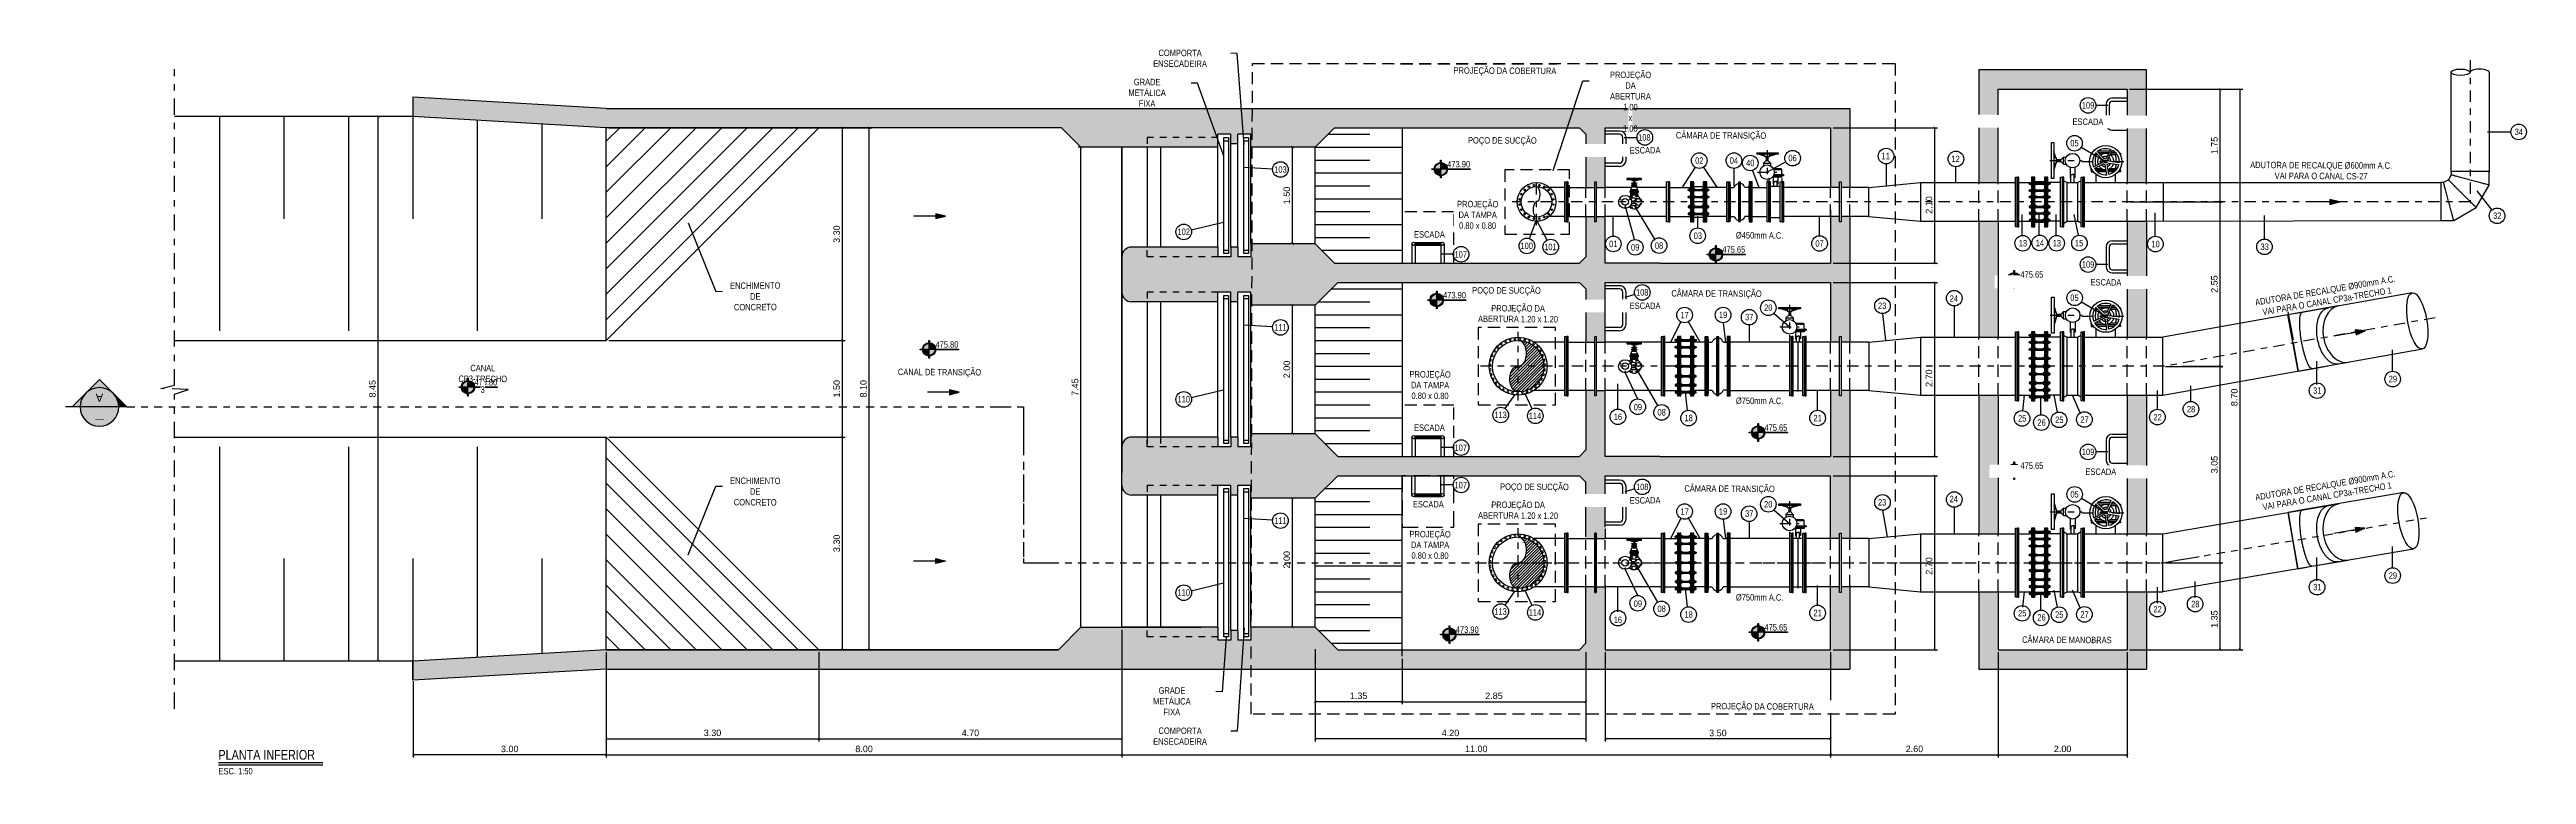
# Model space of a CAD drawing. Header units: feet. Extents: x 0 to 285190, y 0 to 9111369.
# Drawn here: x 285082.3 to 285120.74, y 9111356.88 to 9111368.13 of the extents above; entities that cross this region are included whole.
import ezdxf
from ezdxf import colors
from ezdxf.entities.mleader import LeaderData, LeaderLine
from ezdxf.enums import TextEntityAlignment as Align
from ezdxf.math import Vec2, Vec3

# ---------------------------------------------------------------- set-up
doc = ezdxf.new("R2010")
doc.units = ezdxf.units.FT
doc.header["$MEASUREMENT"] = 0
for name, pattern in [('CENTER2', [1.125, 0.75, -0.125, 0.125, -0.125]), ('DASHDOT', [1, 0.5, -0.25, 0, -0.25]), ('HIDDEN', [0.375, 0.25, -0.125])]:
    doc.linetypes.add(name, pattern=pattern)
doc.layers.get('0').update_dxf_attribs({"linetype": 'CONTINUOUS'})
doc.layers.get('DEFPOINTS').update_dxf_attribs({"linetype": 'CONTINUOUS'})
for name, color, linetype in [('01', 1, 'CONTINUOUS'), ('01PROJ', 1, 'HIDDEN'), ('02', 7, 'CONTINUOUS'), ('A-NIVEIS', 1, 'CONTINUOUS'), ('A-TEXTO', 2, 'CONTINUOUS'), ('ARQ_SENTIDO', 1, 'CONTINUOUS'), ('EIXO', 1, 'DASHDOT'), ('ESTRUTURA', 3, 'CONTINUOUS'), ('FLANGES', 7, 'CONTINUOUS'), ('H-SA-CONTORNO', 2, 'CONTINUOUS'), ('H-SA-DIM', 1, 'CONTINUOUS'), ('H-SA-EIXOS', 1, 'DASHDOT'), ('H-SA-ESTRUTURA (CORTE)', 5, 'CONTINUOUS'), ('H-SA-HTC CONCRETO', 253, 'CONTINUOUS'), ('H-SA-HTC ENCHIMENTO', 1, 'CONTINUOUS'), ('H-SA-SIMB', 1, 'CONTINUOUS'), ('H-SA-TEXTO', 2, 'CONTINUOUS'), ('INDIC', 2, 'CONTINUOUS'), ('Top View-Ferro Fundido - JGS - K7(Esgoto)', 7, 'CONTINUOUS'), ('TUBULAÇÃO', 5, 'CONTINUOUS')]:
    doc.layers.add(name, color=color, linetype=linetype)
doc.styles.add('EGC_Arial_2.0mm', font='arial.ttf', dxfattribs={"width": 0.8, "height": 2})
doc.styles.add('EGC_Arial_2.5mm', font='arial.ttf', dxfattribs={"width": 0.8, "height": 2.5})
doc.styles.add('EGC_Arial_3.0mm', font='arial.ttf', dxfattribs={"width": 0.8, "height": 3})
doc.styles.get("Standard").update_dxf_attribs({"font": 'arial.ttf'})
doc.dimstyles.new('Copy of EGC_2.0mm', dxfattribs={"dimtxt": 0.1, "dimasz": 0.04, "dimexe": 0.04, "dimexo": 0.04, "dimgap": 0.04, "dimtad": 1, "dimzin": 1, "dimdsep": 46, "dimtxsty": 'Standard', "dimblk": 'ARCHTICK', "dimcen": 0, "dimclrd": 1, "dimclre": 1, "dimclrt": 2, "dimazin": 0, "dimtfac": 1, "dimtix": 1, "dimtmove": 1, "dimatfit": 3, "dimldrblk": 'NONE', "dimfxl": 0.002, "dimtolj": 1, "dimtzin": 0, "dimlwd": -1, "dimarcsym": 0})

msp = doc.modelspace()

# ---------------------------------------------------------------- texts
at = {"layer": 'H-SA-TEXTO', "color": 2, "insert": (285104.882, 9111367.72), "char_height": 0.1, "width": 3.35582, "attachment_point": 8, "rotation": 359.7131, "style": 'EGC_Arial_2.0mm', "bg_fill": 2}
msp.add_mtext('PROJEÇÃO DA COBERTURA', dxfattribs=at)
at = {"layer": 'INDIC', "color": 2, "style": 'EGC_Arial_2.0mm', "width": 0.8}
for s, p in [('34', (285120.619, 9111366.852)), ('103', (285101.399, 9111366.268)), ('06', (285109.347, 9111366.445)), ('11', (285110.793, 9111366.476)), ('12', (285111.877, 9111366.431)), ('32', (285120.284, 9111365.55)), ('102', (285099.898, 9111365.301)), ('100', (285105.221, 9111365.082)), ('01', (285106.565, 9111365.112)), ('08', (285107.275, 9111365.086)), ('03', (285107.877, 9111365.24)), ('07', (285109.766, 9111365.12)), ('13', (285112.923, 9111365.123)), ('14', (285113.186, 9111365.127)), ('13', (285113.449, 9111365.123)), ('15', (285113.794, 9111365.124)), ('10', (285114.981, 9111365.111)), ('33', (285116.674, 9111365.068)), ('101', (285105.589, 9111365.065)), ('09', (285106.905, 9111365.059)), ('23', (285110.737, 9111364.152)), ('24', (285111.85, 9111364.264)), ('111', (285101.399, 9111363.817)), ('31', (285117.491, 9111362.836, 952)), ('29', (285118.664, 9111363.016)), ('110', (285099.898, 9111362.701)), ('09', (285106.946, 9111362.579)), ('08', (285107.315, 9111362.499)), ('18', (285107.734, 9111362.411)), ('21', (285109.736, 9111362.409)), ('25', (285112.912, 9111362.405)), ('25', (285113.487, 9111362.383)), ('27', (285113.879, 9111362.387)), ('22', (285115.012, 9111362.423)), ('28', (285115.532, 9111362.548)), ('26', (285113.211, 9111362.341)), ('23', (285110.737, 9111361.102)), ('24', (285111.848, 9111361.154)), ('111', (285101.399, 9111360.817)), ('110', (285099.898, 9111359.701)), ('31', (285117.491, 9111359.786, 952)), ('29', (285118.664, 9111359.966)), ('113', (285104.815, 9111359.408)), ('114', (285105.35, 9111359.393)), ('09', (285106.946, 9111359.529)), ('08', (285107.315, 9111359.449)), ('18', (285107.734, 9111359.361)), ('21', (285109.736, 9111359.384)), ('25', (285112.912, 9111359.381)), ('26', (285113.211, 9111359.316)), ('25', (285113.487, 9111359.359)), ('27', (285113.879, 9111359.362)), ('22', (285115.012, 9111359.443)), ('28', (285115.598, 9111359.523)), ('16', (285106.636, 9111359.279))]:
    msp.add_text(s, height=0.1, dxfattribs=at).set_placement(p, align=Align.MIDDLE_CENTER)
msp.add_text('16', height=0.1, rotation=359.972, dxfattribs=at).set_placement((285106.636, 9111362.429), align=Align.MIDDLE_CENTER)

# ---------------------------------------------------------------- blocks, each defined once
blk = doc.blocks.new('_ArchTick')
at = {"color": 0, "linetype": 'ByBlock', "const_width": 0.15}
blk.add_lwpolyline([(-0.5, -0.5), (0.5, 0.5)], dxfattribs=at)
blk = doc.blocks.new('*D1182')
at = {"layer": 'DEFPOINTS', "color": 0, "transparency": 16777216}
for p in [(285101.588, 9111361.164), (285101.588, 9111361.164), (285101.588, 9111359.164)]:
    blk.add_point(p, dxfattribs=at)
at = {"layer": 'H-SA-DIM', "color": 1, "transparency": 16777216}
blk.add_line((285101.588, 9111359.164), (285101.588, 9111361.164), dxfattribs=at)
at = {"layer": 'H-SA-DIM', "color": 1, "transparency": 16777216, "xscale": 0.04, "yscale": 0.04, "zscale": 0.04}
for p, rotation in [((285101.588, 9111361.164), 90), ((285101.588, 9111359.164), 270)]:
    blk.add_blockref('_ArchTick', p, dxfattribs=dict(at, rotation=rotation))
at = {"layer": 'H-SA-DIM', "color": 2, "transparency": 16777216, "insert": (285101.497, 9111360.21), "char_height": 0.1, "attachment_point": 5, "rotation": 90}
blk.add_mtext('\\A1;2.00', dxfattribs=at)
blk = doc.blocks.new('_None')
blk = doc.blocks.new('*D1176')
at = {"layer": 'DEFPOINTS', "color": 0, "transparency": 16777216}
for p in [(285098.938, 9111359.164), (285090.935, 9111358.814), (285098.938, 9111357.183)]:
    blk.add_point(p, dxfattribs=at)
at = {"layer": 'H-SA-DIM', "color": 1, "lineweight": -2, "transparency": 16777216}
for p, q in [((285098.938, 9111359.124), (285098.938, 9111357.143)), ((285090.935, 9111358.774), (285090.935, 9111357.143))]:
    blk.add_line(p, q, dxfattribs=at)
at = {"layer": 'H-SA-DIM', "color": 1, "transparency": 16777216}
blk.add_line((285090.935, 9111357.183), (285098.938, 9111357.183), dxfattribs=at)
at = {"layer": 'H-SA-DIM', "color": 1, "transparency": 16777216, "xscale": 0.04, "yscale": 0.04, "zscale": 0.04, "rotation": 180}
blk.add_blockref('_ArchTick', (285090.935, 9111357.183), dxfattribs=at)
at = {"layer": 'H-SA-DIM', "color": 1, "transparency": 16777216, "xscale": 0.04, "yscale": 0.04, "zscale": 0.04}
blk.add_blockref('_ArchTick', (285098.938, 9111357.183), dxfattribs=at)
at = {"layer": 'H-SA-DIM', "color": 2, "transparency": 16777216, "insert": (285094.937, 9111357.274), "char_height": 0.1, "attachment_point": 5}
blk.add_mtext('\\A1;8.00', dxfattribs=at)
blk = doc.blocks.new('*D1177')
at = {"layer": 'DEFPOINTS', "color": 0, "transparency": 16777216}
for p in [(285098.938, 9111359.164), (285109.938, 9111358.814), (285109.938, 9111357.183)]:
    blk.add_point(p, dxfattribs=at)
at = {"layer": 'H-SA-DIM', "color": 1, "lineweight": -2, "transparency": 16777216}
for p, q in [((285098.938, 9111359.124), (285098.938, 9111357.143)), ((285109.938, 9111358.774), (285109.938, 9111357.143))]:
    blk.add_line(p, q, dxfattribs=at)
at = {"layer": 'H-SA-DIM', "color": 1, "transparency": 16777216}
blk.add_line((285098.938, 9111357.183), (285109.938, 9111357.183), dxfattribs=at)
at = {"layer": 'H-SA-DIM', "color": 1, "transparency": 16777216, "xscale": 0.04, "yscale": 0.04, "zscale": 0.04, "rotation": 180}
blk.add_blockref('_ArchTick', (285098.938, 9111357.183), dxfattribs=at)
at = {"layer": 'H-SA-DIM', "color": 1, "transparency": 16777216, "xscale": 0.04, "yscale": 0.04, "zscale": 0.04}
blk.add_blockref('_ArchTick', (285109.938, 9111357.183), dxfattribs=at)
at = {"layer": 'H-SA-DIM', "color": 2, "transparency": 16777216, "insert": (285104.438, 9111357.274), "char_height": 0.1, "attachment_point": 5}
blk.add_mtext('\\A1;11.00', dxfattribs=at)
blk = doc.blocks.new('*D1178')
at = {"layer": 'DEFPOINTS', "color": 0, "transparency": 16777216}
for p in [(285109.938, 9111358.814), (285112.538, 9111358.814), (285112.538, 9111357.183)]:
    blk.add_point(p, dxfattribs=at)
at = {"layer": 'H-SA-DIM', "color": 1, "lineweight": -2, "transparency": 16777216}
for p, q in [((285109.938, 9111358.774), (285109.938, 9111357.143)), ((285112.538, 9111358.774), (285112.538, 9111357.143))]:
    blk.add_line(p, q, dxfattribs=at)
at = {"layer": 'H-SA-DIM', "color": 1, "transparency": 16777216}
blk.add_line((285109.938, 9111357.183), (285112.538, 9111357.183), dxfattribs=at)
at = {"layer": 'H-SA-DIM', "color": 1, "transparency": 16777216, "xscale": 0.04, "yscale": 0.04, "zscale": 0.04, "rotation": 180}
blk.add_blockref('_ArchTick', (285109.938, 9111357.183), dxfattribs=at)
at = {"layer": 'H-SA-DIM', "color": 1, "transparency": 16777216, "xscale": 0.04, "yscale": 0.04, "zscale": 0.04}
blk.add_blockref('_ArchTick', (285112.538, 9111357.183), dxfattribs=at)
at = {"layer": 'H-SA-DIM', "color": 2, "transparency": 16777216, "insert": (285111.238, 9111357.274), "char_height": 0.1, "attachment_point": 5}
blk.add_mtext('\\A1;2.60', dxfattribs=at)
blk = doc.blocks.new('*D1179')
at = {"layer": 'DEFPOINTS', "color": 0, "transparency": 16777216}
for p in [(285112.538, 9111358.814), (285114.538, 9111358.814), (285114.538, 9111357.183)]:
    blk.add_point(p, dxfattribs=at)
at = {"layer": 'H-SA-DIM', "color": 1, "lineweight": -2, "transparency": 16777216}
for p, q in [((285112.538, 9111358.774), (285112.538, 9111357.143)), ((285114.538, 9111358.774), (285114.538, 9111357.143))]:
    blk.add_line(p, q, dxfattribs=at)
at = {"layer": 'H-SA-DIM', "color": 1, "transparency": 16777216}
blk.add_line((285112.538, 9111357.183), (285114.538, 9111357.183), dxfattribs=at)
at = {"layer": 'H-SA-DIM', "color": 1, "transparency": 16777216, "xscale": 0.04, "yscale": 0.04, "zscale": 0.04, "rotation": 180}
blk.add_blockref('_ArchTick', (285112.538, 9111357.183), dxfattribs=at)
at = {"layer": 'H-SA-DIM', "color": 1, "transparency": 16777216, "xscale": 0.04, "yscale": 0.04, "zscale": 0.04}
blk.add_blockref('_ArchTick', (285114.538, 9111357.183), dxfattribs=at)
at = {"layer": 'H-SA-DIM', "color": 2, "transparency": 16777216, "insert": (285113.538, 9111357.274), "char_height": 0.1, "attachment_point": 5}
blk.add_mtext('\\A1;2.00', dxfattribs=at)
blk = doc.blocks.new('*D1180')
at = {"layer": 'DEFPOINTS', "color": 0, "transparency": 16777216}
for p in [(285115.094, 9111360.164), (285115.985, 9111360.164), (285114.538, 9111358.814)]:
    blk.add_point(p, dxfattribs=at)
at = {"layer": 'H-SA-DIM', "color": 1, "lineweight": -2, "transparency": 16777216}
for p, q in [((285115.134, 9111360.164), (285116.025, 9111360.164)), ((285114.578, 9111358.814), (285116.025, 9111358.814))]:
    blk.add_line(p, q, dxfattribs=at)
at = {"layer": 'H-SA-DIM', "color": 1, "transparency": 16777216}
blk.add_line((285115.985, 9111358.814), (285115.985, 9111360.164), dxfattribs=at)
at = {"layer": 'H-SA-DIM', "color": 1, "transparency": 16777216, "xscale": 0.04, "yscale": 0.04, "zscale": 0.04}
for p, rotation in [((285115.985, 9111360.164), 90), ((285115.985, 9111358.814), 270)]:
    blk.add_blockref('_ArchTick', p, dxfattribs=dict(at, rotation=rotation))
at = {"layer": 'H-SA-DIM', "color": 2, "transparency": 16777216, "insert": (285115.894, 9111359.289), "char_height": 0.1, "attachment_point": 5, "rotation": 90}
blk.add_mtext('\\A1;1.35', dxfattribs=at)
blk = doc.blocks.new('*D1181')
at = {"layer": 'DEFPOINTS', "color": 0, "transparency": 16777216}
for p in [(285115.094, 9111363.209), (285115.985, 9111363.209), (285115.094, 9111360.164)]:
    blk.add_point(p, dxfattribs=at)
at = {"layer": 'H-SA-DIM', "color": 1, "lineweight": -2, "transparency": 16777216}
for p, q in [((285115.134, 9111363.209), (285116.025, 9111363.209)), ((285115.134, 9111360.164), (285116.025, 9111360.164))]:
    blk.add_line(p, q, dxfattribs=at)
at = {"layer": 'H-SA-DIM', "color": 1, "transparency": 16777216}
blk.add_line((285115.985, 9111360.164), (285115.985, 9111363.209), dxfattribs=at)
at = {"layer": 'H-SA-DIM', "color": 1, "transparency": 16777216, "xscale": 0.04, "yscale": 0.04, "zscale": 0.04}
for p, rotation in [((285115.985, 9111363.209), 90), ((285115.985, 9111360.164), 270)]:
    blk.add_blockref('_ArchTick', p, dxfattribs=dict(at, rotation=rotation))
at = {"layer": 'H-SA-DIM', "color": 2, "transparency": 16777216, "insert": (285115.894, 9111361.687), "char_height": 0.1, "attachment_point": 5, "rotation": 90}
blk.add_mtext('\\A1;3.05', dxfattribs=at)
blk = doc.blocks.new('*D1198')
at = {"layer": 'DEFPOINTS', "color": 0, "transparency": 16777216}
for p in [(285101.588, 9111366.614), (285101.588, 9111366.614), (285101.588, 9111365.114)]:
    blk.add_point(p, dxfattribs=at)
at = {"layer": 'H-SA-DIM', "color": 1, "transparency": 16777216}
blk.add_line((285101.588, 9111365.114), (285101.588, 9111366.614), dxfattribs=at)
at = {"layer": 'H-SA-DIM', "color": 1, "transparency": 16777216, "xscale": 0.04, "yscale": 0.04, "zscale": 0.04}
for p, rotation in [((285101.588, 9111366.614), 90), ((285101.588, 9111365.114), 270)]:
    blk.add_blockref('_ArchTick', p, dxfattribs=dict(at, rotation=rotation))
at = {"layer": 'H-SA-DIM', "color": 2, "transparency": 16777216, "insert": (285101.497, 9111365.864), "char_height": 0.1, "attachment_point": 5, "rotation": 90}
blk.add_mtext('\\A1;1.50', dxfattribs=at)
blk = doc.blocks.new('*D1199')
at = {"layer": 'DEFPOINTS', "color": 0, "transparency": 16777216}
for p in [(285114.539, 9111365.764), (285115.985, 9111365.764), (285115.351, 9111363.214)]:
    blk.add_point(p, dxfattribs=at)
at = {"layer": 'H-SA-DIM', "color": 1, "lineweight": -2, "transparency": 16777216}
for p, q in [((285114.579, 9111365.764), (285116.025, 9111365.764)), ((285115.391, 9111363.214), (285116.025, 9111363.214))]:
    blk.add_line(p, q, dxfattribs=at)
at = {"layer": 'H-SA-DIM', "color": 1, "transparency": 16777216}
blk.add_line((285115.985, 9111363.214), (285115.985, 9111365.764), dxfattribs=at)
at = {"layer": 'H-SA-DIM', "color": 1, "transparency": 16777216, "xscale": 0.04, "yscale": 0.04, "zscale": 0.04}
for p, rotation in [((285115.985, 9111365.764), 90), ((285115.985, 9111363.214), 270)]:
    blk.add_blockref('_ArchTick', p, dxfattribs=dict(at, rotation=rotation))
at = {"layer": 'H-SA-DIM', "color": 2, "transparency": 16777216, "insert": (285115.894, 9111364.489), "char_height": 0.1, "attachment_point": 5, "rotation": 90}
blk.add_mtext('\\A1;2.55', dxfattribs=at)
blk = doc.blocks.new('*D1200')
at = {"layer": 'DEFPOINTS', "color": 0, "transparency": 16777216}
for p in [(285114.538, 9111367.514), (285115.985, 9111367.514), (285114.539, 9111365.764)]:
    blk.add_point(p, dxfattribs=at)
at = {"layer": 'H-SA-DIM', "color": 1, "lineweight": -2, "transparency": 16777216}
for p, q in [((285114.578, 9111367.514), (285116.025, 9111367.514)), ((285114.579, 9111365.764), (285116.025, 9111365.764))]:
    blk.add_line(p, q, dxfattribs=at)
at = {"layer": 'H-SA-DIM', "color": 1, "transparency": 16777216}
blk.add_line((285115.985, 9111365.764), (285115.985, 9111367.514), dxfattribs=at)
at = {"layer": 'H-SA-DIM', "color": 1, "transparency": 16777216, "xscale": 0.04, "yscale": 0.04, "zscale": 0.04}
for p, rotation in [((285115.985, 9111367.514), 90), ((285115.985, 9111365.764), 270)]:
    blk.add_blockref('_ArchTick', p, dxfattribs=dict(at, rotation=rotation))
at = {"layer": 'H-SA-DIM', "color": 2, "transparency": 16777216, "insert": (285115.894, 9111366.639), "char_height": 0.1, "attachment_point": 5, "rotation": 90}
blk.add_mtext('\\A1;1.75', dxfattribs=at)
blk = doc.blocks.new('*D1201')
at = {"layer": 'DEFPOINTS', "color": 0, "transparency": 16777216}
for p in [(285114.538, 9111367.514), (285116.294, 9111367.514), (285114.538, 9111358.814)]:
    blk.add_point(p, dxfattribs=at)
at = {"layer": 'H-SA-DIM', "color": 1, "lineweight": -2, "transparency": 16777216}
for p, q in [((285114.578, 9111367.514), (285116.334, 9111367.514)), ((285114.578, 9111358.814), (285116.334, 9111358.814))]:
    blk.add_line(p, q, dxfattribs=at)
at = {"layer": 'H-SA-DIM', "color": 1, "transparency": 16777216}
blk.add_line((285116.294, 9111358.814), (285116.294, 9111367.514), dxfattribs=at)
at = {"layer": 'H-SA-DIM', "color": 1, "transparency": 16777216, "xscale": 0.04, "yscale": 0.04, "zscale": 0.04}
for p, rotation in [((285116.294, 9111367.514), 90), ((285116.294, 9111358.814), 270)]:
    blk.add_blockref('_ArchTick', p, dxfattribs=dict(at, rotation=rotation))
at = {"layer": 'H-SA-DIM', "color": 2, "transparency": 16777216, "insert": (285116.203, 9111362.73), "char_height": 0.1, "attachment_point": 5, "rotation": 90}
blk.add_mtext('\\A1;8.70', dxfattribs=at)
blk = doc.blocks.new('*D1188')
at = {"layer": 'DEFPOINTS', "color": 0, "transparency": 16777216}
for p in [(285087.398, 9111367.089), (285087.939, 9111367.089), (285087.935, 9111358.639)]:
    blk.add_point(p, dxfattribs=at)
at = {"layer": 'H-SA-DIM', "color": 1, "lineweight": -2, "transparency": 16777216}
for p, q in [((285087.899, 9111367.089), (285087.358, 9111367.089)), ((285087.895, 9111358.639), (285087.358, 9111358.639))]:
    blk.add_line(p, q, dxfattribs=at)
at = {"layer": 'H-SA-DIM', "color": 1, "transparency": 16777216}
blk.add_line((285087.398, 9111358.639), (285087.398, 9111367.089), dxfattribs=at)
at = {"layer": 'H-SA-DIM', "color": 1, "transparency": 16777216, "xscale": 0.04, "yscale": 0.04, "zscale": 0.04}
for p, rotation in [((285087.398, 9111367.089), 90), ((285087.398, 9111358.639), 270)]:
    blk.add_blockref('_ArchTick', p, dxfattribs=dict(at, rotation=rotation))
at = {"layer": 'H-SA-DIM', "color": 2, "transparency": 16777216, "insert": (285087.307, 9111362.864), "char_height": 0.1, "attachment_point": 5, "rotation": 90}
blk.add_mtext('\\A1;8.45', dxfattribs=at)
blk = doc.blocks.new('*D1189')
at = {"layer": 'DEFPOINTS', "color": 0, "transparency": 16777216}
for p in [(285090.935, 9111358.814), (285087.939, 9111358.365), (285087.939, 9111357.183)]:
    blk.add_point(p, dxfattribs=at)
at = {"layer": 'H-SA-DIM', "color": 1, "lineweight": -2, "transparency": 16777216}
for p, q in [((285090.935, 9111358.774), (285090.935, 9111357.143)), ((285087.939, 9111358.325), (285087.939, 9111357.143))]:
    blk.add_line(p, q, dxfattribs=at)
at = {"layer": 'H-SA-DIM', "color": 1, "transparency": 16777216}
blk.add_line((285090.935, 9111357.183), (285087.939, 9111357.183), dxfattribs=at)
at = {"layer": 'H-SA-DIM', "color": 1, "transparency": 16777216, "xscale": 0.04, "yscale": 0.04, "zscale": 0.04, "rotation": 180}
blk.add_blockref('_ArchTick', (285087.939, 9111357.183), dxfattribs=at)
at = {"layer": 'H-SA-DIM', "color": 1, "transparency": 16777216, "xscale": 0.04, "yscale": 0.04, "zscale": 0.04}
blk.add_blockref('_ArchTick', (285090.935, 9111357.183), dxfattribs=at)
at = {"layer": 'H-SA-DIM', "color": 2, "transparency": 16777216, "insert": (285089.437, 9111357.274), "char_height": 0.1, "attachment_point": 5}
blk.add_mtext('\\A1;3.00', dxfattribs=at)
blk = doc.blocks.new('*D1190')
at = {"layer": 'DEFPOINTS', "color": 0, "transparency": 16777216}
for p in [(285098.302, 9111366.614), (285098.428, 9111366.614), (285098.302, 9111359.164)]:
    blk.add_point(p, dxfattribs=at)
at = {"layer": 'H-SA-DIM', "color": 1, "lineweight": -2, "transparency": 16777216}
blk.add_line((285098.388, 9111366.614), (285098.262, 9111366.614), dxfattribs=at)
at = {"layer": 'H-SA-DIM', "color": 1, "transparency": 16777216}
blk.add_line((285098.302, 9111359.164), (285098.302, 9111366.614), dxfattribs=at)
at = {"layer": 'H-SA-DIM', "color": 1, "transparency": 16777216, "xscale": 0.04, "yscale": 0.04, "zscale": 0.04}
for p, rotation in [((285098.302, 9111366.614), 90), ((285098.302, 9111359.164), 270)]:
    blk.add_blockref('_ArchTick', p, dxfattribs=dict(at, rotation=rotation))
at = {"layer": 'H-SA-DIM', "color": 2, "transparency": 16777216, "insert": (285098.211, 9111362.889), "char_height": 0.1, "attachment_point": 5, "rotation": 90}
blk.add_mtext('\\A1;7.45', dxfattribs=at)
blk = doc.blocks.new('*D1191')
at = {"layer": 'DEFPOINTS', "color": 0, "transparency": 16777216}
for p in [(285106.438, 9111358.814), (285109.938, 9111358.814), (285106.438, 9111357.43)]:
    blk.add_point(p, dxfattribs=at)
at = {"layer": 'H-SA-DIM', "color": 1, "lineweight": -2, "transparency": 16777216}
for p, q in [((285106.438, 9111358.774), (285106.438, 9111357.39)), ((285109.938, 9111358.774), (285109.938, 9111357.39))]:
    blk.add_line(p, q, dxfattribs=at)
at = {"layer": 'H-SA-DIM', "color": 1, "transparency": 16777216}
blk.add_line((285109.938, 9111357.43), (285106.438, 9111357.43), dxfattribs=at)
at = {"layer": 'H-SA-DIM', "color": 1, "transparency": 16777216, "xscale": 0.04, "yscale": 0.04, "zscale": 0.04, "rotation": 180}
blk.add_blockref('_ArchTick', (285106.438, 9111357.43), dxfattribs=at)
at = {"layer": 'H-SA-DIM', "color": 1, "transparency": 16777216, "xscale": 0.04, "yscale": 0.04, "zscale": 0.04}
blk.add_blockref('_ArchTick', (285109.938, 9111357.43), dxfattribs=at)
at = {"layer": 'H-SA-DIM', "color": 2, "transparency": 16777216, "insert": (285108.188, 9111357.521), "char_height": 0.1, "attachment_point": 5}
blk.add_mtext('\\A1;3.50', dxfattribs=at)
blk = doc.blocks.new('*D1192')
at = {"layer": 'DEFPOINTS', "color": 0, "transparency": 16777216}
for p in [(285101.938, 9111358.864), (285106.138, 9111358.814), (285101.938, 9111357.431)]:
    blk.add_point(p, dxfattribs=at)
at = {"layer": 'H-SA-DIM', "color": 1, "lineweight": -2, "transparency": 16777216}
for p, q in [((285101.938, 9111358.824), (285101.938, 9111357.391)), ((285106.138, 9111358.774), (285106.138, 9111357.391))]:
    blk.add_line(p, q, dxfattribs=at)
at = {"layer": 'H-SA-DIM', "color": 1, "transparency": 16777216}
blk.add_line((285106.138, 9111357.431), (285101.938, 9111357.431), dxfattribs=at)
at = {"layer": 'H-SA-DIM', "color": 1, "transparency": 16777216, "xscale": 0.04, "yscale": 0.04, "zscale": 0.04, "rotation": 180}
blk.add_blockref('_ArchTick', (285101.938, 9111357.431), dxfattribs=at)
at = {"layer": 'H-SA-DIM', "color": 1, "transparency": 16777216, "xscale": 0.04, "yscale": 0.04, "zscale": 0.04}
blk.add_blockref('_ArchTick', (285106.138, 9111357.431), dxfattribs=at)
at = {"layer": 'H-SA-DIM', "color": 2, "transparency": 16777216, "insert": (285104.038, 9111357.522), "char_height": 0.1, "attachment_point": 5}
blk.add_mtext('\\A1;4.20', dxfattribs=at)
blk = doc.blocks.new('*D1193')
at = {"layer": 'DEFPOINTS', "color": 0, "transparency": 16777216}
for p in [(285109.938, 9111361.514), (285111.556, 9111361.514), (285109.938, 9111358.814)]:
    blk.add_point(p, dxfattribs=at)
at = {"layer": 'H-SA-DIM', "color": 1, "lineweight": -2, "transparency": 16777216}
for p, q in [((285109.978, 9111361.514), (285111.596, 9111361.514)), ((285109.978, 9111358.814), (285111.596, 9111358.814))]:
    blk.add_line(p, q, dxfattribs=at)
at = {"layer": 'H-SA-DIM', "color": 1, "transparency": 16777216}
blk.add_line((285111.556, 9111358.814), (285111.556, 9111361.514), dxfattribs=at)
at = {"layer": 'H-SA-DIM', "color": 1, "transparency": 16777216, "xscale": 0.04, "yscale": 0.04, "zscale": 0.04}
for p, rotation in [((285111.556, 9111361.514), 90), ((285111.556, 9111358.814), 270)]:
    blk.add_blockref('_ArchTick', p, dxfattribs=dict(at, rotation=rotation))
at = {"layer": 'H-SA-DIM', "color": 2, "transparency": 16777216, "insert": (285111.465, 9111360.114), "char_height": 0.1, "attachment_point": 5, "rotation": 90}
blk.add_mtext('\\A1;2.70', dxfattribs=at)
blk = doc.blocks.new('*D1194')
at = {"layer": 'DEFPOINTS', "color": 0, "transparency": 16777216}
for p in [(285109.938, 9111364.514), (285111.556, 9111364.514), (285109.938, 9111361.814)]:
    blk.add_point(p, dxfattribs=at)
at = {"layer": 'H-SA-DIM', "color": 1, "lineweight": -2, "transparency": 16777216}
for p, q in [((285109.978, 9111364.514), (285111.596, 9111364.514)), ((285109.978, 9111361.814), (285111.596, 9111361.814))]:
    blk.add_line(p, q, dxfattribs=at)
at = {"layer": 'H-SA-DIM', "color": 1, "transparency": 16777216}
blk.add_line((285111.556, 9111361.814), (285111.556, 9111364.514), dxfattribs=at)
at = {"layer": 'H-SA-DIM', "color": 1, "transparency": 16777216, "xscale": 0.04, "yscale": 0.04, "zscale": 0.04}
for p, rotation in [((285111.556, 9111364.514), 90), ((285111.556, 9111361.814), 270)]:
    blk.add_blockref('_ArchTick', p, dxfattribs=dict(at, rotation=rotation))
at = {"layer": 'H-SA-DIM', "color": 2, "transparency": 16777216, "insert": (285111.465, 9111363.029), "char_height": 0.1, "attachment_point": 5, "rotation": 90}
blk.add_mtext('\\A1;2.70', dxfattribs=at)
blk = doc.blocks.new('*D1195')
at = {"layer": 'DEFPOINTS', "color": 0, "transparency": 16777216}
for p in [(285109.938, 9111366.914), (285111.556, 9111366.914), (285109.938, 9111364.814)]:
    blk.add_point(p, dxfattribs=at)
at = {"layer": 'H-SA-DIM', "color": 1, "lineweight": -2, "transparency": 16777216}
for p, q in [((285109.978, 9111366.914), (285111.596, 9111366.914)), ((285109.978, 9111364.814), (285111.596, 9111364.814))]:
    blk.add_line(p, q, dxfattribs=at)
at = {"layer": 'H-SA-DIM', "color": 1, "transparency": 16777216}
blk.add_line((285111.556, 9111364.814), (285111.556, 9111366.914), dxfattribs=at)
at = {"layer": 'H-SA-DIM', "color": 1, "transparency": 16777216, "xscale": 0.04, "yscale": 0.04, "zscale": 0.04}
for p, rotation in [((285111.556, 9111366.914), 90), ((285111.556, 9111364.814), 270)]:
    blk.add_blockref('_ArchTick', p, dxfattribs=dict(at, rotation=rotation))
at = {"layer": 'H-SA-DIM', "color": 2, "transparency": 16777216, "insert": (285111.465, 9111365.716), "char_height": 0.1, "attachment_point": 5, "rotation": 90}
blk.add_mtext('\\A1;2.10', dxfattribs=at)
blk = doc.blocks.new('EGC-SETA SENTIDO DA TUBULAÇÃO')
h = blk.add_hatch(color=256)
h.dxf.hatch_style = 1
h.paths.add_polyline_path([(-3, 0.75), (0, 0), (-3, -0.75)])
blk.add_line((0, 0), (-9.84, 0))
blk.add_lwpolyline([(-3, 0.75), (0, 0), (-3, -0.75), (-3, 0.75)])
blk = doc.blocks.new('*U1275')
at = {"true_color": 0xffffff}
h = blk.add_hatch(color=7, dxfattribs=at)
h.dxf.hatch_style = 1
edge = h.paths.add_edge_path()
edge.add_arc((0, 0), 2.07, 92.76231, 177.23769, ccw=False)
edge.add_line((-0.1, 2.07), (-0.1, 2.75))
edge.add_line((-0.1, 2.75), (0.1, 2.75))
edge.add_line((0.1, 2.75), (0.1, 2.07))
edge.add_arc((0, 0), 2.07, 2.76231, 87.23769, ccw=False)
edge.add_line((2.07, 0.1), (9.09, 0.1))
edge.add_line((9.09, 0.1), (9.09, -0.1))
edge.add_line((9.09, -0.1), (2.07, -0.1))
edge.add_arc((0, 0), 2.07, 272.76231, 357.23769, ccw=False)
edge.add_line((0.1, -2.07), (0.1, -2.75))
edge.add_line((0.1, -2.75), (-0.1, -2.75))
edge.add_line((-0.1, -2.75), (-0.1, -2.07))
edge.add_arc((0, 0), 2.07, 182.76231, 267.23769, ccw=False)
edge.add_line((-2.07, -0.1), (-2.75, -0.1))
edge.add_line((-2.75, -0.1), (-2.75, 0.1))
edge.add_line((-2.75, 0.1), (-2.07, 0.1))
for p, q in [((0, -2.75), (0, 2.75)), ((9.09, 0), (-2.75, 0))]:
    blk.add_line(p, q)
at = {"color": 7, "true_color": 0xffffff}
blk.add_lwpolyline([(-2.07, 0.1, -0.386246), (-0.1, 2.07), (-0.1, 2.75), (0.1, 2.75), (0.1, 2.07, -0.386246), (2.07, 0.1), (9.09, 0.1), (9.09, -0.1), (2.07, -0.1, -0.386246), (0.1, -2.07), (0.1, -2.75), (-0.1, -2.75), (-0.1, -2.07, -0.386246), (-2.07, -0.1), (-2.75, -0.1), (-2.75, 0.1)], format="xyb", close=True, dxfattribs=at)
blk.add_circle((0, 0), 1.87)
for points in [[(-1.79, -0.57), (0, 0), (-1.8, -0.54), (-1.88, 0)], [(-1.53, -1.08), (-1.57, 0), (-1.79, -0.57), (0, 0)], [(-1.1, -1.52), (-1.1, 0), (-1.53, -1.08), (-1.57, 0)], [(-0.58, -1.78), (-0.59, 0), (-1.1, -1.52), (-1.1, 0)], [(0, -1.88), (0, 0), (-0.58, -1.78), (-0.59, 0)], [(0, 1.87), (0, 0), (0.58, 1.78), (0.59, 0)], [(1.53, 1.08), (1.57, 0), (1.79, 0.57), (0, 0)], [(1.79, 0.57), (0, 0), (1.8, 0.54), (1.87, 0)], [(0.58, 1.78), (0.59, 0), (1.1, 1.52), (1.1, 0)], [(1.1, 1.52), (1.1, 0), (1.53, 1.08), (1.57, 0)]]:
    blk.add_solid(points)
at = {"layer": 'A-TEXTO', "color": 2, "style": 'EGC_Arial_2.0mm', "width": 0.8}
blk.add_attdef('000.00', text='', height=2, dxfattribs=at).set_placement((9.09, 0.53), align=Align.RIGHT)
blk = doc.blocks.new('*U504')
at = {"color": 5}
blk.add_line((5, -9.04), (37.45, -9.04), dxfattribs=at)
blk.add_line((5, -9.71), (37.45, -9.71))
at = {"style": 'EGC_Arial_3.0mm', "width": 0.8}
blk.add_attdef('TITULO', text='', height=3, dxfattribs=at).set_placement((5, -9.04), align=Align.BOTTOM_LEFT)
at = {"style": 'EGC_Arial_2.0mm', "width": 0.8}
blk.add_attdef('ESCALA', text='', height=2, dxfattribs=at).set_placement((5.03, -10.71), align=Align.TOP_LEFT)
blk = doc.blocks.new('*D1203')
at = {"layer": 'DEFPOINTS', "color": 0, "transparency": 16777216}
for p in [(285090.935, 9111362.114), (285094.603, 9111362.114), (285094.085, 9111358.814)]:
    blk.add_point(p, dxfattribs=at)
at = {"layer": 'H-SA-DIM', "color": 1, "lineweight": -2, "transparency": 16777216}
for p, q in [((285090.975, 9111362.114), (285094.643, 9111362.114)), ((285094.125, 9111358.814), (285094.643, 9111358.814))]:
    blk.add_line(p, q, dxfattribs=at)
at = {"layer": 'H-SA-DIM', "color": 1, "transparency": 16777216}
blk.add_line((285094.603, 9111358.814), (285094.603, 9111362.114), dxfattribs=at)
at = {"layer": 'H-SA-DIM', "color": 1, "transparency": 16777216, "xscale": 0.04, "yscale": 0.04, "zscale": 0.04}
for p, rotation in [((285094.603, 9111362.114), 90), ((285094.603, 9111358.814), 270)]:
    blk.add_blockref('_ArchTick', p, dxfattribs=dict(at, rotation=rotation))
at = {"layer": 'H-SA-DIM', "color": 2, "transparency": 16777216, "insert": (285094.512, 9111360.464), "char_height": 0.1, "attachment_point": 5, "rotation": 90}
blk.add_mtext('\\A1;3.30', dxfattribs=at)
blk = doc.blocks.new('*D1204')
at = {"layer": 'DEFPOINTS', "color": 0, "transparency": 16777216}
for p in [(285090.935, 9111363.614), (285094.603, 9111363.614), (285090.935, 9111362.114)]:
    blk.add_point(p, dxfattribs=at)
at = {"layer": 'H-SA-DIM', "color": 1, "lineweight": -2, "transparency": 16777216}
for p, q in [((285090.975, 9111363.614), (285094.643, 9111363.614)), ((285090.975, 9111362.114), (285094.643, 9111362.114))]:
    blk.add_line(p, q, dxfattribs=at)
at = {"layer": 'H-SA-DIM', "color": 1, "transparency": 16777216}
blk.add_line((285094.603, 9111362.114), (285094.603, 9111363.614), dxfattribs=at)
at = {"layer": 'H-SA-DIM', "color": 1, "transparency": 16777216, "xscale": 0.04, "yscale": 0.04, "zscale": 0.04}
for p, rotation in [((285094.603, 9111363.614), 90), ((285094.603, 9111362.114), 270)]:
    blk.add_blockref('_ArchTick', p, dxfattribs=dict(at, rotation=rotation))
at = {"layer": 'H-SA-DIM', "color": 2, "transparency": 16777216, "insert": (285094.512, 9111362.864), "char_height": 0.1, "attachment_point": 5, "rotation": 90}
blk.add_mtext('\\A1;1.50', dxfattribs=at)
blk = doc.blocks.new('*D1205')
at = {"layer": 'DEFPOINTS', "color": 0, "transparency": 16777216}
for p in [(285094.085, 9111366.914), (285094.603, 9111366.914), (285090.935, 9111363.614)]:
    blk.add_point(p, dxfattribs=at)
at = {"layer": 'H-SA-DIM', "color": 1, "lineweight": -2, "transparency": 16777216}
for p, q in [((285094.125, 9111366.914), (285094.643, 9111366.914)), ((285090.975, 9111363.614), (285094.643, 9111363.614))]:
    blk.add_line(p, q, dxfattribs=at)
at = {"layer": 'H-SA-DIM', "color": 1, "transparency": 16777216}
blk.add_line((285094.603, 9111363.614), (285094.603, 9111366.914), dxfattribs=at)
at = {"layer": 'H-SA-DIM', "color": 1, "transparency": 16777216, "xscale": 0.04, "yscale": 0.04, "zscale": 0.04}
for p, rotation in [((285094.603, 9111366.914), 90), ((285094.603, 9111363.614), 270)]:
    blk.add_blockref('_ArchTick', p, dxfattribs=dict(at, rotation=rotation))
at = {"layer": 'H-SA-DIM', "color": 2, "transparency": 16777216, "insert": (285094.512, 9111365.264), "char_height": 0.1, "attachment_point": 5, "rotation": 90}
blk.add_mtext('\\A1;3.30', dxfattribs=at)
blk = doc.blocks.new('*D1206')
at = {"layer": 'DEFPOINTS', "color": 0, "transparency": 16777216}
for p in [(285090.935, 9111366.914), (285095.017, 9111366.914), (285090.935, 9111358.814)]:
    blk.add_point(p, dxfattribs=at)
at = {"layer": 'H-SA-DIM', "color": 1, "lineweight": -2, "transparency": 16777216}
for p, q in [((285090.975, 9111366.914), (285095.057, 9111366.914)), ((285090.975, 9111358.814), (285095.057, 9111358.814))]:
    blk.add_line(p, q, dxfattribs=at)
at = {"layer": 'H-SA-DIM', "color": 1, "transparency": 16777216}
blk.add_line((285095.017, 9111358.814), (285095.017, 9111366.914), dxfattribs=at)
at = {"layer": 'H-SA-DIM', "color": 1, "transparency": 16777216, "xscale": 0.04, "yscale": 0.04, "zscale": 0.04}
for p, rotation in [((285095.017, 9111366.914), 90), ((285095.017, 9111358.814), 270)]:
    blk.add_blockref('_ArchTick', p, dxfattribs=dict(at, rotation=rotation))
at = {"layer": 'H-SA-DIM', "color": 2, "transparency": 16777216, "insert": (285094.926, 9111362.864), "char_height": 0.1, "attachment_point": 5, "rotation": 90}
blk.add_mtext('\\A1;8.10', dxfattribs=at)
blk = doc.blocks.new('*D1207')
at = {"layer": 'DEFPOINTS', "color": 0, "transparency": 16777216}
for p in [(285090.935, 9111358.814), (285094.235, 9111358.814), (285094.235, 9111357.432)]:
    blk.add_point(p, dxfattribs=at)
at = {"layer": 'H-SA-DIM', "color": 1, "lineweight": -2, "transparency": 16777216}
for p, q in [((285090.935, 9111358.774), (285090.935, 9111357.392)), ((285094.235, 9111358.774), (285094.235, 9111357.392))]:
    blk.add_line(p, q, dxfattribs=at)
at = {"layer": 'H-SA-DIM', "color": 1, "transparency": 16777216}
blk.add_line((285090.935, 9111357.432), (285094.235, 9111357.432), dxfattribs=at)
at = {"layer": 'H-SA-DIM', "color": 1, "transparency": 16777216, "xscale": 0.04, "yscale": 0.04, "zscale": 0.04, "rotation": 180}
blk.add_blockref('_ArchTick', (285090.935, 9111357.432), dxfattribs=at)
at = {"layer": 'H-SA-DIM', "color": 1, "transparency": 16777216, "xscale": 0.04, "yscale": 0.04, "zscale": 0.04}
blk.add_blockref('_ArchTick', (285094.235, 9111357.432), dxfattribs=at)
at = {"layer": 'H-SA-DIM', "color": 2, "transparency": 16777216, "insert": (285092.585, 9111357.523), "char_height": 0.1, "attachment_point": 5}
blk.add_mtext('\\A1;3.30', dxfattribs=at)
blk = doc.blocks.new('*D1208')
at = {"layer": 'DEFPOINTS', "color": 0, "transparency": 16777216}
for p in [(285098.938, 9111359.164), (285094.235, 9111358.814), (285098.938, 9111357.431)]:
    blk.add_point(p, dxfattribs=at)
at = {"layer": 'H-SA-DIM', "color": 1, "lineweight": -2, "transparency": 16777216}
for p, q in [((285098.938, 9111359.124), (285098.938, 9111357.391)), ((285094.235, 9111358.774), (285094.235, 9111357.391))]:
    blk.add_line(p, q, dxfattribs=at)
at = {"layer": 'H-SA-DIM', "color": 1, "transparency": 16777216}
blk.add_line((285094.235, 9111357.431), (285098.938, 9111357.431), dxfattribs=at)
at = {"layer": 'H-SA-DIM', "color": 1, "transparency": 16777216, "xscale": 0.04, "yscale": 0.04, "zscale": 0.04, "rotation": 180}
blk.add_blockref('_ArchTick', (285094.235, 9111357.431), dxfattribs=at)
at = {"layer": 'H-SA-DIM', "color": 1, "transparency": 16777216, "xscale": 0.04, "yscale": 0.04, "zscale": 0.04}
blk.add_blockref('_ArchTick', (285098.938, 9111357.431), dxfattribs=at)
at = {"layer": 'H-SA-DIM', "color": 2, "transparency": 16777216, "insert": (285096.587, 9111357.522), "char_height": 0.1, "attachment_point": 5}
blk.add_mtext('\\A1;4.70', dxfattribs=at)
blk = doc.blocks.new('*D1209')
at = {"layer": 'DEFPOINTS', "color": 0, "transparency": 16777216}
for p in [(285101.938, 9111358.864), (285103.288, 9111358.714), (285103.288, 9111358.008)]:
    blk.add_point(p, dxfattribs=at)
at = {"layer": 'H-SA-DIM', "color": 1, "lineweight": -2, "transparency": 16777216}
for p, q in [((285101.938, 9111358.824), (285101.938, 9111357.968)), ((285103.288, 9111358.674), (285103.288, 9111357.968))]:
    blk.add_line(p, q, dxfattribs=at)
at = {"layer": 'H-SA-DIM', "color": 1, "transparency": 16777216}
blk.add_line((285101.938, 9111358.008), (285103.288, 9111358.008), dxfattribs=at)
at = {"layer": 'H-SA-DIM', "color": 1, "transparency": 16777216, "xscale": 0.04, "yscale": 0.04, "zscale": 0.04, "rotation": 180}
blk.add_blockref('_ArchTick', (285101.938, 9111358.008), dxfattribs=at)
at = {"layer": 'H-SA-DIM', "color": 1, "transparency": 16777216, "xscale": 0.04, "yscale": 0.04, "zscale": 0.04}
blk.add_blockref('_ArchTick', (285103.288, 9111358.008), dxfattribs=at)
at = {"layer": 'H-SA-DIM', "color": 2, "transparency": 16777216, "insert": (285102.613, 9111358.099), "char_height": 0.1, "attachment_point": 5}
blk.add_mtext('\\A1;1.35', dxfattribs=at)
blk = doc.blocks.new('*D1210')
at = {"layer": 'DEFPOINTS', "color": 0, "transparency": 16777216}
for p in [(285103.288, 9111358.714), (285106.138, 9111358.814), (285106.138, 9111358.007)]:
    blk.add_point(p, dxfattribs=at)
at = {"layer": 'H-SA-DIM', "color": 1, "lineweight": -2, "transparency": 16777216}
for p, q in [((285103.288, 9111358.674), (285103.288, 9111357.967)), ((285106.138, 9111358.774), (285106.138, 9111357.967))]:
    blk.add_line(p, q, dxfattribs=at)
at = {"layer": 'H-SA-DIM', "color": 1, "transparency": 16777216}
blk.add_line((285103.288, 9111358.007), (285106.138, 9111358.007), dxfattribs=at)
at = {"layer": 'H-SA-DIM', "color": 1, "transparency": 16777216, "xscale": 0.04, "yscale": 0.04, "zscale": 0.04, "rotation": 180}
blk.add_blockref('_ArchTick', (285103.288, 9111358.007), dxfattribs=at)
at = {"layer": 'H-SA-DIM', "color": 1, "transparency": 16777216, "xscale": 0.04, "yscale": 0.04, "zscale": 0.04}
blk.add_blockref('_ArchTick', (285106.138, 9111358.007), dxfattribs=at)
at = {"layer": 'H-SA-DIM', "color": 2, "transparency": 16777216, "insert": (285104.713, 9111358.098), "char_height": 0.1, "attachment_point": 5}
blk.add_mtext('\\A1;2.85', dxfattribs=at)
blk = doc.blocks.new('*U6')
at = {"true_color": 0x737373}
h = blk.add_hatch(color=8, dxfattribs=at)
h.dxf.hatch_style = 1
h.paths.add_polyline_path([(-4.24, 4.24), (-8.49, 0), (-6, 0, -0.198912)])
h.paths.add_polyline_path([(0, 8.49), (-4.24, 4.24, -0.414214), (4.24, 4.24)])
h.paths.add_polyline_path([(4.24, 4.24, -0.198912), (6, 0), (8.49, 0)])
h = blk.add_hatch(color=8, dxfattribs=at)
h.dxf.hatch_style = 1
h.paths.add_polyline_path([(-4.24, 4.24), (-8.49, 0), (-6, 0, -0.198912)])
h.paths.add_polyline_path([(-15.49, 0.03), (15.49, 0.03), (15.49, 5.65), (-15.49, 5.65)], flags=9)
at = {"true_color": 0xffffff}
h = blk.add_hatch(color=7, dxfattribs=at)
h.dxf.hatch_style = 1
edge = h.paths.add_edge_path()
edge.add_arc((0, 0), 6, 0, 360)
for p, q in [((0, 8.49), (-8.49, 0)), ((0, 8.49), (8.49, 0)), ((-6, 0), (6, 0)), ((-8.49, 0), (-6, 0)), ((6, 0), (10.55, 0))]:
    blk.add_line(p, q)
blk.add_circle((0, 0), 6)
for tag, height, style, p in [('IDENTIFIER', 2.5, 'EGC_Arial_2.5mm', (0, 2.87)), ('DRG_REF', 2, 'EGC_Arial_2.0mm', (0, -2.29))]:
    blk.add_attdef(tag, text='', height=height, dxfattribs=dict(style=style)).set_placement(p, align=Align.MIDDLE_CENTER)
blk = doc.blocks.new('*U1260')
at = {"layer": '01', "color": 1}
blk.add_circle((0, 0), 0.014, dxfattribs=at)
blk = doc.blocks.new('*U1261')
at = {"layer": 'H-SA-DIM', "color": 0, "linetype": 'ByBlock', "lineweight": -2, "transparency": 16777216}
for p, rotation in [((285100.937, 9111373.95), 41.14285714285715), ((285100.999, 9111373.995), 30.85714285714285), ((285101.068, 9111374.028), 20.57142857142853), ((285101.141, 9111374.048), 10.28571428571425), ((285101.294, 9111374.048), 349.7142857142858), ((285101.367, 9111374.028), 339.4285714285715), ((285101.436, 9111373.995), 329.1428571428572), ((285101.498, 9111373.95), 318.8571428571429), ((285100.791, 9111373.609), 92.57142857142857), ((285100.795, 9111373.686), 82.28571428571429), ((285100.812, 9111373.76), 72), ((285100.842, 9111373.831), 61.71428571428572), ((285100.884, 9111373.894), 51.42857142857144), ((285101.551, 9111373.894), 308.5714285714286), ((285101.593, 9111373.831), 298.2857142857143), ((285101.623, 9111373.76), 288.0000000000001), ((285101.64, 9111373.686), 277.7142857142858), ((285101.644, 9111373.609), 267.4285714285715), ((285100.802, 9111373.533), 102.8571428571429), ((285100.825, 9111373.461), 113.1428571428572), ((285100.862, 9111373.393), 123.4285714285714), ((285100.909, 9111373.334), 133.7142857142857), ((285100.967, 9111373.283), 144), ((285101.033, 9111373.244), 154.2857142857143), ((285101.104, 9111373.217), 164.5714285714286), ((285101.179, 9111373.203), 174.8571428571429), ((285101.256, 9111373.203), 185.1428571428571), ((285101.331, 9111373.217), 195.4285714285714), ((285101.403, 9111373.244), 205.7142857142858), ((285101.468, 9111373.283), 216), ((285101.526, 9111373.334), 226.2857142857143), ((285101.574, 9111373.393), 236.5714285714286), ((285101.61, 9111373.461), 246.8571428571429), ((285101.634, 9111373.533), 257.1428571428572)]:
    blk.add_blockref('*U1260', p, dxfattribs=dict(at, rotation=rotation))
blk.add_blockref('*U1260', (285101.218, 9111374.055), dxfattribs=at)
blk = doc.blocks.new('*U1262')
at = {"layer": '01', "color": 1}
blk.add_circle((0, 0), 0.014, dxfattribs=at)
blk = doc.blocks.new('*U1263')
at = {"layer": 'H-SA-DIM', "color": 0, "linetype": 'ByBlock', "lineweight": -2, "transparency": 16777216}
for p, rotation in [((285100.937, 9111373.95), 41.14285714285715), ((285100.999, 9111373.995), 30.85714285714285), ((285101.068, 9111374.028), 20.57142857142853), ((285101.141, 9111374.048), 10.28571428571425), ((285101.294, 9111374.048), 349.7142857142858), ((285101.367, 9111374.028), 339.4285714285715), ((285101.436, 9111373.995), 329.1428571428572), ((285101.498, 9111373.95), 318.8571428571429), ((285100.791, 9111373.609), 92.57142857142857), ((285100.795, 9111373.686), 82.28571428571429), ((285100.812, 9111373.76), 72), ((285100.842, 9111373.831), 61.71428571428572), ((285100.884, 9111373.894), 51.42857142857144), ((285101.551, 9111373.894), 308.5714285714286), ((285101.593, 9111373.831), 298.2857142857143), ((285101.623, 9111373.76), 288.0000000000001), ((285101.64, 9111373.686), 277.7142857142858), ((285101.644, 9111373.609), 267.4285714285715), ((285100.802, 9111373.533), 102.8571428571429), ((285100.825, 9111373.461), 113.1428571428572), ((285100.862, 9111373.393), 123.4285714285714), ((285100.909, 9111373.334), 133.7142857142857), ((285100.967, 9111373.283), 144), ((285101.033, 9111373.244), 154.2857142857143), ((285101.104, 9111373.217), 164.5714285714286), ((285101.179, 9111373.203), 174.8571428571429), ((285101.256, 9111373.203), 185.1428571428571), ((285101.331, 9111373.217), 195.4285714285714), ((285101.403, 9111373.244), 205.7142857142858), ((285101.468, 9111373.283), 216), ((285101.526, 9111373.334), 226.2857142857143), ((285101.574, 9111373.393), 236.5714285714286), ((285101.61, 9111373.461), 246.8571428571429), ((285101.634, 9111373.533), 257.1428571428572)]:
    blk.add_blockref('*U1262', p, dxfattribs=dict(at, rotation=rotation))
blk.add_blockref('*U1262', (285101.218, 9111374.055), dxfattribs=at)
blk = doc.blocks.new('*D1264')
at = {"layer": 'DEFPOINTS', "color": 0, "transparency": 16777216}
for p in [(285101.588, 9111364.164), (285101.588, 9111364.164), (285101.588, 9111362.164)]:
    blk.add_point(p, dxfattribs=at)
at = {"layer": 'H-SA-DIM', "color": 1, "transparency": 16777216}
blk.add_line((285101.588, 9111362.164), (285101.588, 9111364.164), dxfattribs=at)
at = {"layer": 'H-SA-DIM', "color": 1, "transparency": 16777216, "xscale": 0.04, "yscale": 0.04, "zscale": 0.04}
for p, rotation in [((285101.588, 9111364.164), 90), ((285101.588, 9111362.164), 270)]:
    blk.add_blockref('_ArchTick', p, dxfattribs=dict(at, rotation=rotation))
at = {"layer": 'H-SA-DIM', "color": 2, "transparency": 16777216, "insert": (285101.497, 9111363.164), "char_height": 0.1, "attachment_point": 5, "rotation": 90}
blk.add_mtext('\\A1;2.00', dxfattribs=at)

# ---------------------------------------------------------------- dimensions: what is measured, and where the dimension line sits
at = {"layer": 'H-SA-DIM'}
for base, p1, p2, picture, middle in [((285115.985, 9111367.514), (285114.539, 9111365.764), (285114.538, 9111367.514), '*D1200', (285115.894, 9111366.639)), ((285094.603, 9111366.914), (285090.935, 9111363.614), (285094.085, 9111366.914), '*D1205', (285094.512, 9111365.264)), ((285098.302, 9111366.614), (285098.302, 9111359.164), (285098.428, 9111366.614), '*D1190', (285098.211, 9111362.889)), ((285101.588, 9111366.614), (285101.588, 9111365.114), (285101.588, 9111366.614), '*D1198', (285101.497, 9111365.864)), ((285115.985, 9111365.764), (285115.351, 9111363.214), (285114.539, 9111365.764), '*D1199', (285115.894, 9111364.489)), ((285101.588, 9111364.164), (285101.588, 9111362.164), (285101.588, 9111364.164), '*D1264', (285101.497, 9111363.164)), ((285115.9853, 9111363.2094), (285115.0941, 9111360.1639), (285115.0941, 9111363.2094), '*D1181', (285115.8942, 9111361.6867))]:
    dim = msp.add_linear_dim(base=base, p1=p1, p2=p2, angle=270, dimstyle='Copy of EGC_2.0mm', dxfattribs=at)
    dim.commit()
    dim.dimension.update_dxf_attribs({"geometry": picture, "text_midpoint": middle})
for base, p1, p2, picture, middle in [((285116.294, 9111367.514), (285114.538, 9111358.814), (285114.538, 9111367.514), '*D1201', (285116.294, 9111362.73)), ((285111.556, 9111366.914), (285109.938, 9111364.814), (285109.938, 9111366.914), '*D1195', (285111.556, 9111365.716)), ((285111.556, 9111364.514), (285109.938, 9111361.814), (285109.938, 9111364.514), '*D1194', (285111.556, 9111363.029)), ((285111.556, 9111361.514), (285109.938, 9111358.814), (285109.938, 9111361.514), '*D1193', (285111.556, 9111360.114)), ((285101.588, 9111361.164), (285101.588, 9111359.164), (285101.588, 9111361.164), '*D1182', (285101.588, 9111360.21)), ((285115.985, 9111360.164), (285114.538, 9111358.814), (285115.094, 9111360.164), '*D1180', (285115.985, 9111359.289))]:
    dim = msp.add_linear_dim(base=base, p1=p1, p2=p2, angle=270, dimstyle='Copy of EGC_2.0mm', dxfattribs=at)
    dim.commit()
    dim.dimension.update_dxf_attribs({"geometry": picture, "text_midpoint": middle, "dimtype": 160})
dim = msp.add_linear_dim(base=(285098.938, 9111357.183), p1=(285090.935, 9111358.814), p2=(285098.938, 9111359.164), dimstyle='Copy of EGC_2.0mm', override={"dimtad": 3}, dxfattribs=at)
dim.commit()
dim.dimension.update_dxf_attribs({"geometry": '*D1176', "text_midpoint": (285094.937, 9111357.274)})
for base, p1, p2, picture, middle in [((285109.938, 9111357.183), (285098.938, 9111359.164), (285109.938, 9111358.814), '*D1177', (285104.438, 9111357.274)), ((285101.938, 9111357.431), (285106.138, 9111358.814), (285101.938, 9111358.864), '*D1192', (285104.038, 9111357.522)), ((285103.288, 9111358.008), (285101.938, 9111358.864), (285103.288, 9111358.714), '*D1209', (285102.613, 9111358.099)), ((285106.138, 9111358.007), (285103.288, 9111358.714), (285106.138, 9111358.814), '*D1210', (285104.713, 9111358.098)), ((285106.438, 9111357.43), (285109.938, 9111358.814), (285106.438, 9111358.814), '*D1191', (285108.188, 9111357.521)), ((285112.538, 9111357.183), (285109.938, 9111358.814), (285112.538, 9111358.814), '*D1178', (285111.238, 9111357.274)), ((285114.538, 9111357.183), (285112.538, 9111358.814), (285114.538, 9111358.814), '*D1179', (285113.538, 9111357.274))]:
    dim = msp.add_linear_dim(base=base, p1=p1, p2=p2, dimstyle='Copy of EGC_2.0mm', dxfattribs=at)
    dim.commit()
    dim.dimension.update_dxf_attribs({"geometry": picture, "text_midpoint": middle})

# ---------------------------------------------------------------- hatches: boundary and pattern name
at = {"layer": '01'}
h = msp.add_hatch(dxfattribs=at)
h.set_pattern_fill('ANSI31', color=256, scale=0.01, style=0)
h.set_pattern_definition([(45, (285102.32956, 9111364.455195), (-0.02245064, 0.02245064), [])])
edge = h.paths.add_edge_path()
edge.add_ellipse((285105.099, 9111363.015), major_axis=(0, -0.201), ratio=0.700572, start_angle=184.4218, end_angle=355.5781, ccw=False)
edge.add_line((285105.088, 9111363.215), (285105.088, 9111362.814))
edge = h.paths.add_edge_path()
edge.add_ellipse((285105.084, 9111363.415), major_axis=(0, -0.2), ratio=0.670005, start_angle=1.6373, end_angle=178.3627)
edge.add_arc((285105.085, 9111363.212), 0.403, 0.3569, 89.628, ccw=False)
edge.add_line((285105.488, 9111363.214), (285105.088, 9111363.215))
edge = h.paths.add_edge_path()
edge.add_line((285105.088, 9111362.814), (285105.088, 9111363.215))
edge.add_line((285105.088, 9111363.215), (285105.488, 9111363.214))
edge.add_arc((285105.088, 9111363.214), 0.4, 270, 359.985, ccw=False)
h = msp.add_hatch(dxfattribs=at)
h.set_pattern_fill('ANSI31', color=256, scale=0.01, style=0)
h.set_pattern_definition([(45, (285102.32956, 9111367.60514), (-0.02245064, 0.02245064), [])])
edge = h.paths.add_edge_path()
edge.add_ellipse((285105.099, 9111359.965), major_axis=(0, -0.201), ratio=0.700572, start_angle=184.4218, end_angle=355.5781, ccw=False)
edge.add_line((285105.088, 9111360.165), (285105.088, 9111359.764))
edge = h.paths.add_edge_path()
edge.add_ellipse((285105.084, 9111360.365), major_axis=(0, -0.2), ratio=0.670005, start_angle=1.6373, end_angle=178.3627)
edge.add_arc((285105.085, 9111360.162), 0.403, 0.3569, 89.628, ccw=False)
edge.add_line((285105.488, 9111360.164), (285105.088, 9111360.165))
edge = h.paths.add_edge_path()
edge.add_line((285105.088, 9111359.764), (285105.088, 9111360.165))
edge.add_line((285105.088, 9111360.165), (285105.488, 9111360.164))
edge.add_arc((285105.088, 9111360.164), 0.4, 270, 359.985, ccw=False)
at = {"layer": 'H-SA-HTC CONCRETO'}
h = msp.add_hatch(color=256, dxfattribs=at)
h.dxf.hatch_style = 1
h.paths.add_polyline_path([(285112.538, 9111363.664), (285112.238, 9111363.664), (285112.238, 9111365.464), (285112.538, 9111365.464)])
h.paths.add_polyline_path([(285114.838, 9111363.664), (285114.538, 9111363.664), (285114.538, 9111365.464), (285114.838, 9111365.464)])
h.paths.add_polyline_path([(285114.841, 9111366.064), (285114.541, 9111366.064), (285114.538, 9111367.514), (285112.538, 9111367.514), (285112.538, 9111366.064), (285112.238, 9111366.064), (285112.238, 9111367.814), (285114.838, 9111367.814)])
h.paths.add_polyline_path([(285114.838, 9111358.514), (285112.238, 9111358.514), (285112.238, 9111359.714), (285112.538, 9111359.714), (285112.538, 9111358.814), (285114.538, 9111358.814), (285114.541, 9111359.714), (285114.841, 9111359.714)])
h.paths.add_polyline_path([(285114.838, 9111360.614), (285114.538, 9111360.614), (285114.538, 9111362.764), (285114.838, 9111362.764)])
h.paths.add_polyline_path([(285112.538, 9111360.614), (285112.238, 9111360.614), (285112.238, 9111362.764), (285112.538, 9111362.764)])
h = msp.add_hatch(color=256, dxfattribs=at)
h.dxf.hatch_style = 1
h.paths.add_polyline_path([(285099.728, 9111366.614), (285098.302, 9111366.614), (285098.002, 9111366.914), (285090.935, 9111366.914), (285087.935, 9111367.089), (285087.935, 9111367.389), (285090.935, 9111367.214), (285099.728, 9111367.214)])
h.paths.add_polyline_path([(285099.728, 9111358.514), (285090.935, 9111358.514), (285087.935, 9111358.339), (285087.935, 9111358.639), (285090.935, 9111358.814), (285097.952, 9111358.814), (285099.728, 9111359.164)])

# ---------------------------------------------------------------- linework, layer by layer
at = {"color": 251}
msp.add_line((285101.938, 9111365.114), (285101.938, 9111366.614), dxfattribs=at)
at = {"color": 1, "lineweight": 0}
for p, q in [((285105.811, 9111365.989), (285105.522, 9111365.989)), ((285105.522, 9111365.539), (285105.811, 9111365.539))]:
    msp.add_line(p, q, dxfattribs=at)
for centre, radius, start, end in [((285105.374, 9111365.764), 0.3, 67.197, 180), ((285105.374, 9111365.764), 0.3, 180, 292.803), ((285105.114, 9111365.805), 0.0119, 0, 180), ((285105.114, 9111365.805), 0.0119, 180, 0), ((285105.114, 9111365.723), 0.0119, 0, 180), ((285105.114, 9111365.723), 0.0119, 180, 0), ((285105.139, 9111365.645), 0.0119, 0, 180), ((285105.139, 9111365.645), 0.0119, 180, 0), ((285105.188, 9111365.578), 0.0119, 0, 180), ((285105.188, 9111365.578), 0.0119, 180, 0), ((285105.254, 9111365.529), 0.0119, 0, 180), ((285105.254, 9111365.529), 0.0119, 180, 0), ((285105.333, 9111365.504), 0.0119, 0, 180), ((285105.333, 9111365.504), 0.0119, 180, 0)]:
    msp.add_arc(centre, radius, start, end, dxfattribs=at)
at = {"color": 5, "lineweight": 0}
for start, end in [(0, 180), (180, 0)]:
    msp.add_arc((285105.374, 9111365.764), 0.237, start, end, dxfattribs=at)
at = {"layer": '01', "color": 1}
for p, q in [((285108.913, 9111366.475), (285108.818, 9111366.503)), ((285108.913, 9111366.487), (285108.857, 9111366.503)), ((285108.895, 9111366.365), (285108.937, 9111366.407)), ((285108.895, 9111366.365), (285109.007, 9111366.365)), ((285108.937, 9111366.407), (285108.965, 9111366.407)), ((285109.007, 9111366.365), (285108.965, 9111366.407)), ((285108.989, 9111366.475), (285109.085, 9111366.503)), ((285108.989, 9111366.487), (285109.045, 9111366.503)), ((285113.434, 9111366.447), (285113.403, 9111366.552)), ((285113.421, 9111366.447), (285113.403, 9111366.508)), ((285113.421, 9111366.363), (285113.403, 9111366.302)), ((285113.434, 9111366.363), (285113.403, 9111366.258)), ((285113.551, 9111366.461), (285113.509, 9111366.419)), ((285113.509, 9111366.391), (285113.509, 9111366.419)), ((285113.551, 9111366.349), (285113.509, 9111366.391)), ((285113.551, 9111366.349), (285113.551, 9111366.461)), ((285114.086, 9111366.555), (285114.275, 9111366.555)), ((285114.308, 9111366.555), (285114.329, 9111366.555)), ((285106.863, 9111366.094), (285106.8, 9111366.113)), ((285106.863, 9111366.102), (285106.826, 9111366.113)), ((285106.869, 9111366.052), (285106.869, 9111366.04)), ((285109.178, 9111366.262), (285109.057, 9111366.262)), ((285106.889, 9111365.82), (285106.832, 9111365.82)), ((285106.889, 9111365.708), (285106.832, 9111365.708)), ((285109.263, 9111364.075), (285109.168, 9111364.103)), ((285109.263, 9111364.087), (285109.207, 9111364.103)), ((285109.245, 9111363.965), (285109.287, 9111364.007)), ((285109.245, 9111363.965), (285109.357, 9111363.965)), ((285109.287, 9111364.007), (285109.315, 9111364.007)), ((285109.357, 9111363.965), (285109.315, 9111364.007)), ((285109.339, 9111364.075), (285109.435, 9111364.103)), ((285109.339, 9111364.087), (285109.395, 9111364.103)), ((285113.436, 9111364.047), (285113.405, 9111364.152)), ((285113.424, 9111364.047), (285113.405, 9111364.108)), ((285113.553, 9111364.061), (285113.511, 9111364.019)), ((285113.511, 9111363.991), (285113.511, 9111364.019)), ((285113.553, 9111363.949), (285113.511, 9111363.991)), ((285113.553, 9111363.949), (285113.553, 9111364.061)), ((285114.088, 9111364.155), (285114.277, 9111364.155)), ((285114.311, 9111364.155), (285114.331, 9111364.155)), ((285109.527, 9111363.763), (285109.396, 9111363.763)), ((285109.528, 9111363.862), (285109.407, 9111363.862)), ((285113.424, 9111363.963), (285113.405, 9111363.902)), ((285113.436, 9111363.963), (285113.405, 9111363.858)), ((285106.863, 9111363.544), (285106.8, 9111363.563)), ((285106.863, 9111363.552), (285106.826, 9111363.563)), ((285106.889, 9111363.27), (285106.832, 9111363.27)), ((285106.869, 9111363.502), (285106.869, 9111363.49)), ((285106.889, 9111363.158), (285106.832, 9111363.158)), ((285109.263, 9111361.025), (285109.168, 9111361.053)), ((285109.263, 9111361.037), (285109.207, 9111361.053)), ((285109.245, 9111360.915), (285109.287, 9111360.957)), ((285109.245, 9111360.915), (285109.357, 9111360.915)), ((285109.287, 9111360.957), (285109.315, 9111360.957)), ((285109.357, 9111360.915), (285109.315, 9111360.957)), ((285109.339, 9111361.025), (285109.435, 9111361.053)), ((285109.339, 9111361.037), (285109.395, 9111361.053)), ((285113.436, 9111360.997), (285113.405, 9111361.102)), ((285113.424, 9111360.997), (285113.405, 9111361.058)), ((285113.424, 9111360.913), (285113.405, 9111360.852)), ((285113.436, 9111360.913), (285113.405, 9111360.808)), ((285113.553, 9111361.011), (285113.511, 9111360.969)), ((285113.511, 9111360.941), (285113.511, 9111360.969)), ((285113.553, 9111360.899), (285113.511, 9111360.941)), ((285113.553, 9111360.899), (285113.553, 9111361.011)), ((285114.088, 9111361.105), (285114.277, 9111361.105)), ((285114.311, 9111361.105), (285114.331, 9111361.105)), ((285106.863, 9111360.494), (285106.8, 9111360.513)), ((285106.863, 9111360.502), (285106.826, 9111360.513)), ((285109.527, 9111360.713), (285109.396, 9111360.713)), ((285109.528, 9111360.812), (285109.407, 9111360.812)), ((285106.889, 9111360.22), (285106.832, 9111360.22)), ((285106.869, 9111360.452), (285106.869, 9111360.44)), ((285106.889, 9111360.108), (285106.832, 9111360.108))]:
    msp.add_line(p, q, dxfattribs=at)
at = {"layer": '01', "color": 1, "ltscale": 2.5}
for p, q in [((285108.895, 9111366.365), (285108.895, 9111366.322)), ((285108.937, 9111366.469), (285108.937, 9111366.407)), ((285108.965, 9111366.469), (285108.965, 9111366.407)), ((285109.007, 9111366.365), (285109.007, 9111366.322)), ((285113.441, 9111366.42), (285113.509, 9111366.42)), ((285113.441, 9111366.389), (285113.509, 9111366.389)), ((285113.551, 9111366.461), (285113.594, 9111366.461)), ((285113.551, 9111366.349), (285113.594, 9111366.349)), ((285109.245, 9111363.965), (285109.245, 9111363.922)), ((285109.287, 9111364.068), (285109.287, 9111364.007)), ((285109.315, 9111364.068), (285109.315, 9111364.007)), ((285109.357, 9111363.965), (285109.357, 9111363.922)), ((285113.444, 9111364.02), (285113.511, 9111364.02)), ((285113.444, 9111363.989), (285113.511, 9111363.989)), ((285113.553, 9111364.061), (285113.597, 9111364.061)), ((285113.553, 9111363.949), (285113.597, 9111363.949)), ((285109.245, 9111360.915), (285109.245, 9111360.872)), ((285109.287, 9111361.019), (285109.287, 9111360.957)), ((285109.315, 9111361.019), (285109.315, 9111360.957)), ((285109.357, 9111360.915), (285109.357, 9111360.872)), ((285113.444, 9111360.97), (285113.511, 9111360.97)), ((285113.444, 9111360.939), (285113.511, 9111360.939)), ((285113.553, 9111361.011), (285113.597, 9111361.011)), ((285113.553, 9111360.899), (285113.597, 9111360.899))]:
    msp.add_line(p, q, dxfattribs=at)
at = {"layer": '01', "color": 1, "ltscale": 0.2}
for p, q in [((285106.826, 9111365.926), (285106.846, 9111365.975)), ((285106.843, 9111365.904), (285106.843, 9111365.905)), ((285106.846, 9111365.932), (285106.846, 9111365.949)), ((285106.846, 9111365.894), (285106.846, 9111365.901)), ((285106.86, 9111366.023), (285106.86, 9111366.017)), ((285106.86, 9111366.02), (285106.917, 9111366.02)), ((285106.86, 9111366.011), (285106.86, 9111365.997)), ((285106.881, 9111366.09), (285106.881, 9111366.061)), ((285106.896, 9111366.09), (285106.896, 9111366.061)), ((285106.908, 9111366.052), (285106.908, 9111366.04)), ((285106.914, 9111366.102), (285106.951, 9111366.113)), ((285106.914, 9111366.094), (285106.978, 9111366.113)), ((285106.917, 9111366.023), (285106.917, 9111366.017)), ((285106.917, 9111366.011), (285106.917, 9111365.997)), ((285106.931, 9111365.976), (285106.951, 9111365.926)), ((285106.931, 9111365.932), (285106.931, 9111365.949)), ((285106.931, 9111365.901), (285106.931, 9111365.894)), ((285106.934, 9111365.905), (285106.935, 9111365.904)), ((285106.848, 9111365.783), (285106.901, 9111365.783)), ((285106.848, 9111365.746), (285106.901, 9111365.746)), ((285106.826, 9111363.376), (285106.846, 9111363.425)), ((285106.843, 9111363.354), (285106.843, 9111363.355)), ((285106.846, 9111363.381), (285106.846, 9111363.399)), ((285106.846, 9111363.344), (285106.846, 9111363.351)), ((285106.848, 9111363.233), (285106.901, 9111363.233)), ((285106.86, 9111363.473), (285106.86, 9111363.467)), ((285106.86, 9111363.47), (285106.917, 9111363.47)), ((285106.86, 9111363.461), (285106.86, 9111363.447)), ((285106.881, 9111363.54), (285106.881, 9111363.511)), ((285106.896, 9111363.54), (285106.896, 9111363.511)), ((285106.908, 9111363.502), (285106.908, 9111363.49)), ((285106.914, 9111363.552), (285106.951, 9111363.563)), ((285106.914, 9111363.544), (285106.978, 9111363.563)), ((285106.917, 9111363.473), (285106.917, 9111363.467)), ((285106.917, 9111363.461), (285106.917, 9111363.447)), ((285106.931, 9111363.426), (285106.951, 9111363.376)), ((285106.931, 9111363.381), (285106.931, 9111363.399)), ((285106.931, 9111363.351), (285106.931, 9111363.344)), ((285106.934, 9111363.355), (285106.935, 9111363.354)), ((285106.848, 9111363.196), (285106.901, 9111363.196)), ((285106.914, 9111360.502), (285106.951, 9111360.513)), ((285106.914, 9111360.494), (285106.978, 9111360.513)), ((285106.826, 9111360.326), (285106.846, 9111360.375)), ((285106.843, 9111360.304), (285106.843, 9111360.305)), ((285106.846, 9111360.332), (285106.846, 9111360.349)), ((285106.846, 9111360.294), (285106.846, 9111360.301)), ((285106.848, 9111360.183), (285106.901, 9111360.183)), ((285106.848, 9111360.146), (285106.901, 9111360.146)), ((285106.86, 9111360.423), (285106.86, 9111360.417)), ((285106.86, 9111360.42), (285106.917, 9111360.42)), ((285106.86, 9111360.411), (285106.86, 9111360.397)), ((285106.881, 9111360.49), (285106.881, 9111360.461)), ((285106.896, 9111360.49), (285106.896, 9111360.461)), ((285106.908, 9111360.452), (285106.908, 9111360.44)), ((285106.917, 9111360.423), (285106.917, 9111360.417)), ((285106.917, 9111360.411), (285106.917, 9111360.397)), ((285106.931, 9111360.376), (285106.951, 9111360.326)), ((285106.931, 9111360.332), (285106.931, 9111360.349)), ((285106.931, 9111360.301), (285106.931, 9111360.294)), ((285106.934, 9111360.305), (285106.935, 9111360.304))]:
    msp.add_line(p, q, dxfattribs=at)
at = {"layer": '01', "color": 1}
for points in [[(285108.913, 9111366.503), (285108.913, 9111366.469), (285108.989, 9111366.469), (285108.989, 9111366.503)], [(285113.403, 9111366.363), (285113.441, 9111366.363), (285113.441, 9111366.447), (285113.403, 9111366.447)], [(285113.655, 9111366.299), (285113.655, 9111366.142), (285113.667, 9111366.142)], [(285113.729, 9111366.299), (285113.729, 9111366.142), (285113.716, 9111366.142)], [(285109.263, 9111364.103), (285109.263, 9111364.068), (285109.339, 9111364.068), (285109.339, 9111364.103)], [(285113.405, 9111363.963), (285113.444, 9111363.963), (285113.444, 9111364.047), (285113.405, 9111364.047)], [(285109.527, 9111363.771), (285109.527, 9111363.748), (285109.383, 9111363.748)], [(285109.394, 9111363.748), (285109.394, 9111363.637), (285109.407, 9111363.637)], [(285109.407, 9111363.787), (285109.557, 9111363.787), (285109.557, 9111363.771), (285109.4, 9111363.771)], [(285109.468, 9111363.748), (285109.468, 9111363.637), (285109.456, 9111363.637)], [(285113.657, 9111363.899), (285113.657, 9111363.742), (285113.67, 9111363.742)], [(285113.731, 9111363.899), (285113.731, 9111363.742), (285113.718, 9111363.742)], [(285109.263, 9111361.053), (285109.263, 9111361.019), (285109.339, 9111361.019), (285109.339, 9111361.053)], [(285113.405, 9111360.913), (285113.444, 9111360.913), (285113.444, 9111360.997), (285113.405, 9111360.997)], [(285109.527, 9111360.721), (285109.527, 9111360.698), (285109.383, 9111360.698)], [(285109.394, 9111360.698), (285109.394, 9111360.587), (285109.407, 9111360.587)], [(285109.407, 9111360.737), (285109.557, 9111360.737), (285109.557, 9111360.721), (285109.4, 9111360.721)], [(285109.468, 9111360.698), (285109.468, 9111360.587), (285109.456, 9111360.587)], [(285113.657, 9111360.849), (285113.657, 9111360.692), (285113.67, 9111360.692)], [(285113.731, 9111360.849), (285113.731, 9111360.692), (285113.718, 9111360.692)]]:
    msp.add_lwpolyline(points, dxfattribs=at)
for points in [[(285109.198, 9111366.187, -0.405757), (285109.178, 9111366.205), (285109.178, 9111366.262, 0.414214), (285109.162, 9111366.278), (285109.05, 9111366.278)], [(285109.548, 9111363.787, -0.405757), (285109.528, 9111363.805), (285109.528, 9111363.862, 0.414214), (285109.512, 9111363.877), (285109.4, 9111363.877)], [(285109.548, 9111360.737, -0.405757), (285109.528, 9111360.755), (285109.528, 9111360.812, 0.414214), (285109.512, 9111360.828), (285109.4, 9111360.828)]]:
    msp.add_lwpolyline(points, format="xyb", dxfattribs=at)
at = {"layer": '01', "color": 1, "ltscale": 0.2}
for points in [[(285107, 9111366.113), (285107, 9111366.129), (285106.775, 9111366.129), (285106.775, 9111366.113)], [(285106.826, 9111365.92), (285106.826, 9111365.926), (285106.951, 9111365.926), (285106.951, 9111365.92)], [(285106.951, 9111365.909), (285106.826, 9111365.909), (285106.826, 9111365.915), (285106.951, 9111365.915)], [(285106.852, 9111366.052), (285106.852, 9111366.061), (285106.925, 9111366.061), (285106.925, 9111366.052)], [(285106.852, 9111366.023), (285106.852, 9111366.028), (285106.925, 9111366.028), (285106.925, 9111366.023)], [(285106.852, 9111366.011), (285106.852, 9111366.017), (285106.925, 9111366.017), (285106.925, 9111366.011)], [(285107, 9111363.563), (285107, 9111363.579), (285106.775, 9111363.579), (285106.775, 9111363.563)], [(285106.826, 9111363.37), (285106.826, 9111363.376), (285106.951, 9111363.376), (285106.951, 9111363.37)], [(285106.951, 9111363.359), (285106.826, 9111363.359), (285106.826, 9111363.365), (285106.951, 9111363.365)], [(285106.852, 9111363.502), (285106.852, 9111363.511), (285106.925, 9111363.511), (285106.925, 9111363.502)], [(285106.852, 9111363.473), (285106.852, 9111363.478), (285106.925, 9111363.478), (285106.925, 9111363.473)], [(285106.852, 9111363.461), (285106.852, 9111363.467), (285106.925, 9111363.467), (285106.925, 9111363.461)], [(285107, 9111360.513), (285107, 9111360.529), (285106.775, 9111360.529), (285106.775, 9111360.513)], [(285106.826, 9111360.32), (285106.826, 9111360.326), (285106.951, 9111360.326), (285106.951, 9111360.32)], [(285106.951, 9111360.309), (285106.826, 9111360.309), (285106.826, 9111360.315), (285106.951, 9111360.315)], [(285106.852, 9111360.452), (285106.852, 9111360.461), (285106.925, 9111360.461), (285106.925, 9111360.452)], [(285106.852, 9111360.423), (285106.852, 9111360.428), (285106.925, 9111360.428), (285106.925, 9111360.423)], [(285106.852, 9111360.411), (285106.852, 9111360.417), (285106.925, 9111360.417), (285106.925, 9111360.411)]]:
    msp.add_lwpolyline(points, close=True, dxfattribs=at)
for points in [[(285106.835, 9111365.856), (285106.835, 9111365.892, -0.284079), (285106.843, 9111365.904)], [(285106.933, 9111365.888), (285106.942, 9111365.89), (285106.933, 9111365.893, 0.072993), (285106.929, 9111365.894), (285106.848, 9111365.894, 0.072993), (285106.844, 9111365.893), (285106.835, 9111365.89), (285106.844, 9111365.888, 0.072993), (285106.848, 9111365.887), (285106.929, 9111365.887, 0.072993), (285106.933, 9111365.888, -0.072993), (285106.929, 9111365.887)], [(285106.928, 9111365.948), (285106.85, 9111365.948, -0.072993), (285106.846, 9111365.949), (285106.837, 9111365.952), (285106.846, 9111365.955, -0.072993), (285106.85, 9111365.955), (285106.928, 9111365.955, -0.072993), (285106.932, 9111365.955), (285106.941, 9111365.952), (285106.932, 9111365.949, -0.072993), (285106.928, 9111365.948, 0.072993), (285106.932, 9111365.949)], [(285106.846, 9111365.955), (285106.846, 9111365.975, -0.292862), (285106.86, 9111365.997), (285106.917, 9111365.997, -0.313643), (285106.931, 9111365.975), (285106.931, 9111365.955)], [(285106.935, 9111365.904, -0.284079), (285106.942, 9111365.892), (285106.942, 9111365.856)], [(285106.835, 9111363.306), (285106.835, 9111363.342, -0.284079), (285106.843, 9111363.354)], [(285106.933, 9111363.338), (285106.942, 9111363.34), (285106.933, 9111363.343, 0.072993), (285106.929, 9111363.344), (285106.848, 9111363.344, 0.072993), (285106.844, 9111363.343), (285106.835, 9111363.34), (285106.844, 9111363.338, 0.072993), (285106.848, 9111363.337), (285106.929, 9111363.337, 0.072993), (285106.933, 9111363.338, -0.072993), (285106.929, 9111363.337)], [(285106.928, 9111363.398), (285106.85, 9111363.398, -0.072993), (285106.846, 9111363.399), (285106.837, 9111363.402), (285106.846, 9111363.405, -0.072993), (285106.85, 9111363.405), (285106.928, 9111363.405, -0.072993), (285106.932, 9111363.405), (285106.941, 9111363.402), (285106.932, 9111363.399, -0.072993), (285106.928, 9111363.398, 0.072993), (285106.932, 9111363.399)], [(285106.846, 9111363.405), (285106.846, 9111363.425, -0.292862), (285106.86, 9111363.447), (285106.917, 9111363.447, -0.313643), (285106.931, 9111363.425), (285106.931, 9111363.405)], [(285106.935, 9111363.354, -0.284079), (285106.942, 9111363.342), (285106.942, 9111363.306)], [(285106.835, 9111360.256), (285106.835, 9111360.292, -0.284079), (285106.843, 9111360.304)], [(285106.933, 9111360.288), (285106.942, 9111360.29), (285106.933, 9111360.293, 0.072993), (285106.929, 9111360.294), (285106.848, 9111360.294, 0.072993), (285106.844, 9111360.293), (285106.835, 9111360.29), (285106.844, 9111360.288, 0.072993), (285106.848, 9111360.287), (285106.929, 9111360.287, 0.072993), (285106.933, 9111360.288, -0.072993), (285106.929, 9111360.287)], [(285106.928, 9111360.348), (285106.85, 9111360.348, -0.072993), (285106.846, 9111360.349), (285106.837, 9111360.352), (285106.846, 9111360.355, -0.072993), (285106.85, 9111360.355), (285106.928, 9111360.355, -0.072993), (285106.932, 9111360.355), (285106.941, 9111360.352), (285106.932, 9111360.349, -0.072993), (285106.928, 9111360.348, 0.072993), (285106.932, 9111360.349)], [(285106.846, 9111360.355), (285106.846, 9111360.375, -0.292862), (285106.86, 9111360.397), (285106.917, 9111360.397, -0.313643), (285106.931, 9111360.375), (285106.931, 9111360.355)], [(285106.935, 9111360.304, -0.284079), (285106.942, 9111360.292), (285106.942, 9111360.256)]]:
    msp.add_lwpolyline(points, format="xyb", dxfattribs=at)
for points in [[(285106.841, 9111365.909), (285106.846, 9111365.901), (285106.931, 9111365.901), (285106.937, 9111365.909)], [(285106.935, 9111365.926), (285106.931, 9111365.932), (285106.846, 9111365.932), (285106.842, 9111365.926)], [(285106.846, 9111365.862), (285106.846, 9111365.887)], [(285106.914, 9111366.113), (285106.914, 9111366.09), (285106.863, 9111366.09), (285106.863, 9111366.113)], [(285106.863, 9111366.028), (285106.863, 9111366.04), (285106.914, 9111366.04), (285106.914, 9111366.028)], [(285106.931, 9111365.887), (285106.931, 9111365.862)], [(285106.841, 9111363.359), (285106.846, 9111363.351), (285106.931, 9111363.351), (285106.937, 9111363.359)], [(285106.935, 9111363.376), (285106.931, 9111363.381), (285106.846, 9111363.381), (285106.842, 9111363.376)], [(285106.846, 9111363.312), (285106.846, 9111363.337)], [(285106.914, 9111363.563), (285106.914, 9111363.54), (285106.863, 9111363.54), (285106.863, 9111363.563)], [(285106.863, 9111363.478), (285106.863, 9111363.49), (285106.914, 9111363.49), (285106.914, 9111363.478)], [(285106.931, 9111363.337), (285106.931, 9111363.312)], [(285106.914, 9111360.513), (285106.914, 9111360.49), (285106.863, 9111360.49), (285106.863, 9111360.513)], [(285106.841, 9111360.309), (285106.846, 9111360.301), (285106.931, 9111360.301), (285106.937, 9111360.309)], [(285106.935, 9111360.326), (285106.931, 9111360.332), (285106.846, 9111360.332), (285106.842, 9111360.326)], [(285106.846, 9111360.262), (285106.846, 9111360.287)], [(285106.863, 9111360.428), (285106.863, 9111360.44), (285106.914, 9111360.44), (285106.914, 9111360.428)], [(285106.931, 9111360.287), (285106.931, 9111360.262)]]:
    msp.add_lwpolyline(points, dxfattribs=at)
at = {"layer": '01', "color": 1}
for points in [[(285106.675, 9111365.803), (285106.678, 9111365.808), (285106.675, 9111365.814), (285106.669, 9111365.814), (285106.665, 9111365.808), (285106.669, 9111365.803)], [(285106.752, 9111365.67), (285106.755, 9111365.676), (285106.752, 9111365.682), (285106.745, 9111365.682), (285106.742, 9111365.676), (285106.745, 9111365.67)], [(285106.828, 9111365.803), (285106.831, 9111365.808), (285106.828, 9111365.814), (285106.821, 9111365.814), (285106.818, 9111365.808), (285106.821, 9111365.803)], [(285106.923, 9111365.793), (285106.925, 9111365.797), (285106.923, 9111365.802), (285106.917, 9111365.802), (285106.915, 9111365.797), (285106.917, 9111365.793)], [(285106.923, 9111365.727), (285106.925, 9111365.731), (285106.923, 9111365.736), (285106.917, 9111365.736), (285106.915, 9111365.731), (285106.917, 9111365.727)], [(285106.988, 9111365.793), (285106.991, 9111365.797), (285106.988, 9111365.802), (285106.983, 9111365.802), (285106.98, 9111365.797), (285106.983, 9111365.793)], [(285106.988, 9111365.727), (285106.991, 9111365.731), (285106.988, 9111365.736), (285106.983, 9111365.736), (285106.98, 9111365.731), (285106.983, 9111365.727)], [(285106.828, 9111363.253), (285106.831, 9111363.258), (285106.828, 9111363.264), (285106.821, 9111363.264), (285106.818, 9111363.258), (285106.821, 9111363.253)], [(285106.923, 9111363.242), (285106.925, 9111363.247), (285106.923, 9111363.252), (285106.917, 9111363.252), (285106.915, 9111363.247), (285106.917, 9111363.242)], [(285106.988, 9111363.242), (285106.991, 9111363.247), (285106.988, 9111363.252), (285106.983, 9111363.252), (285106.98, 9111363.247), (285106.983, 9111363.242)], [(285106.752, 9111363.12), (285106.755, 9111363.126), (285106.752, 9111363.132), (285106.745, 9111363.132), (285106.742, 9111363.126), (285106.745, 9111363.12)], [(285106.923, 9111363.177), (285106.925, 9111363.181), (285106.923, 9111363.186), (285106.917, 9111363.186), (285106.915, 9111363.181), (285106.917, 9111363.177)], [(285106.988, 9111363.177), (285106.991, 9111363.181), (285106.988, 9111363.186), (285106.983, 9111363.186), (285106.98, 9111363.181), (285106.983, 9111363.177)], [(285106.828, 9111360.203), (285106.831, 9111360.208), (285106.828, 9111360.214), (285106.821, 9111360.214), (285106.818, 9111360.208), (285106.821, 9111360.203)], [(285106.923, 9111360.193), (285106.925, 9111360.197), (285106.923, 9111360.202), (285106.917, 9111360.202), (285106.915, 9111360.197), (285106.917, 9111360.193)], [(285106.923, 9111360.127), (285106.925, 9111360.131), (285106.923, 9111360.136), (285106.917, 9111360.136), (285106.915, 9111360.131), (285106.917, 9111360.127)], [(285106.988, 9111360.193), (285106.991, 9111360.197), (285106.988, 9111360.202), (285106.983, 9111360.202), (285106.98, 9111360.197), (285106.983, 9111360.193)], [(285106.988, 9111360.127), (285106.991, 9111360.131), (285106.988, 9111360.136), (285106.983, 9111360.136), (285106.98, 9111360.131), (285106.983, 9111360.127)], [(285106.752, 9111360.07), (285106.755, 9111360.076), (285106.752, 9111360.082), (285106.745, 9111360.082), (285106.742, 9111360.076), (285106.745, 9111360.07)]]:
    msp.add_lwpolyline(points, close=True, dxfattribs=at)
for centre, radius in [((285105.139, 9111365.884), 0.0119), ((285105.188, 9111365.951), 0.0119), ((285105.254, 9111365.999), 0.0119), ((285105.333, 9111366.024), 0.0119), ((285105.415, 9111366.024), 0.0119), ((285105.494, 9111365.999), 0.0119), ((285105.56, 9111365.951), 0.0119), ((285105.609, 9111365.884), 0.0119), ((285105.114, 9111365.805), 0.0119), ((285105.114, 9111365.723), 0.0119), ((285105.139, 9111365.645), 0.0119), ((285105.188, 9111365.578), 0.0119), ((285105.254, 9111365.529), 0.0119), ((285105.333, 9111365.504), 0.0119), ((285105.415, 9111365.504), 0.0119), ((285105.494, 9111365.529), 0.0119), ((285105.56, 9111365.578), 0.0119), ((285105.609, 9111365.645), 0.0119), ((285105.634, 9111365.805), 0.0119), ((285105.634, 9111365.723), 0.0119), ((285106.672, 9111365.808), 0.00561), ((285106.748, 9111365.676), 0.00561), ((285106.825, 9111365.808), 0.00561), ((285106.854, 9111365.847), 0.0086), ((285106.854, 9111365.681), 0.0086), ((285106.923, 9111365.847), 0.0086), ((285106.923, 9111365.681), 0.0086), ((285106.92, 9111365.797), 0.00461), ((285106.92, 9111365.731), 0.00461), ((285106.953, 9111365.764), 0.00489), ((285106.986, 9111365.797), 0.00461), ((285106.986, 9111365.731), 0.00461), ((285106.825, 9111363.258), 0.00561), ((285106.854, 9111363.297), 0.0086), ((285106.923, 9111363.297), 0.0086), ((285106.92, 9111363.247), 0.00461), ((285106.953, 9111363.214), 0.00489), ((285106.986, 9111363.247), 0.00461), ((285106.748, 9111363.126), 0.00561), ((285106.854, 9111363.131), 0.0086), ((285106.923, 9111363.131), 0.0086), ((285106.92, 9111363.181), 0.00461), ((285106.986, 9111363.181), 0.00461), ((285106.825, 9111360.208), 0.00561), ((285106.854, 9111360.247), 0.0086), ((285106.923, 9111360.247), 0.0086), ((285106.92, 9111360.197), 0.00461), ((285106.92, 9111360.131), 0.00461), ((285106.953, 9111360.164), 0.00489), ((285106.986, 9111360.197), 0.00461), ((285106.986, 9111360.131), 0.00461), ((285106.748, 9111360.076), 0.00561), ((285106.854, 9111360.081), 0.0086), ((285106.923, 9111360.081), 0.0086)]:
    msp.add_circle(centre, radius, dxfattribs=at)
for centre, radius, start, end in [((285106.841, 9111365.917), 0.00562, 150, 210), ((285106.889, 9111365.764), 0.107, 225.7973, 335.1096), ((285106.889, 9111365.764), 0.0561, 54.2977, 90), ((285106.889, 9111365.764), 0.0561, 270, 305.7023), ((285106.841, 9111363.367), 0.00562, 150, 210), ((285106.889, 9111363.214), 0.0561, 54.2977, 90), ((285106.889, 9111363.214), 0.107, 225.7973, 335.1096), ((285106.889, 9111363.214), 0.0561, 270, 305.7023), ((285106.841, 9111360.317), 0.00562, 150, 210), ((285106.889, 9111360.164), 0.0561, 54.2977, 90), ((285106.889, 9111360.164), 0.107, 225.7973, 335.1096), ((285106.889, 9111360.164), 0.0561, 270, 305.7023)]:
    msp.add_arc(centre, radius, start, end, dxfattribs=at)
at = {"layer": '01', "color": 1, "ltscale": 0.2}
for centre, radius, start, end in [((285106.937, 9111365.917), 0.00562, 330, 30), ((285106.889, 9111365.764), 0.107, 24.8904, 134.2027), ((285106.889, 9111363.214), 0.107, 24.8904, 134.2027), ((285106.937, 9111363.367), 0.00562, 330, 30), ((285106.889, 9111360.164), 0.107, 24.8904, 134.2027), ((285106.937, 9111360.317), 0.00562, 330, 30)]:
    msp.add_arc(centre, radius, start, end, dxfattribs=at)
at = {"layer": '01', "extrusion": (0, 0, -1)}
for centre, major_axis, ratio, start_param, end_param in [((285105.374, 9111365.883), (0, -0.119), 0.41304, 3.141593, 6.283185), ((285105.374, 9111365.646), (0, -0.119), 0.413202, 0, 3.141593), ((285105.088, 9111363.014), (0, -0.2), 0.649973, 0, 3.141593), ((285105.088, 9111359.964), (0, -0.2), 0.649973, 0, 3.141593)]:
    msp.add_ellipse(centre, major_axis=major_axis, ratio=ratio, start_param=start_param, end_param=end_param, dxfattribs=at)
at = {"layer": '01'}
for centre in [(285105.088, 9111363.414), (285105.088, 9111360.364)]:
    msp.add_ellipse(centre, major_axis=(0, -0.2), ratio=0.649973, start_param=0, end_param=3.141593, dxfattribs=at)
at = {"layer": '01PROJ', "color": 1, "ltscale": 25}
for p, q in [((285106.138, 9111365.989), (285106.276, 9111365.989)), ((285106.299, 9111365.989), (285106.438, 9111365.989)), ((285112.238, 9111366.064), (285112.538, 9111366.064)), ((285114.538, 9111366.064), (285114.838, 9111366.064)), ((285106.138, 9111365.539), (285106.276, 9111365.539)), ((285106.299, 9111365.539), (285106.438, 9111365.539)), ((285112.238, 9111365.464), (285112.538, 9111365.464)), ((285114.538, 9111365.464), (285114.838, 9111365.464)), ((285110.076, 9111363.589), (285109.938, 9111363.589)), ((285110.238, 9111363.589), (285110.099, 9111363.589)), ((285110.076, 9111362.839), (285109.938, 9111362.839)), ((285110.238, 9111362.839), (285110.099, 9111362.839)), ((285110.076, 9111360.539), (285109.938, 9111360.539)), ((285110.238, 9111360.539), (285110.099, 9111360.539)), ((285110.076, 9111359.789), (285109.938, 9111359.789)), ((285110.238, 9111359.789), (285110.099, 9111359.789))]:
    msp.add_line(p, q, dxfattribs=at)
at = {"layer": '01PROJ', "color": 251, "ltscale": 75}
for p, q in [((285100.938, 9111361.964), (285100.938, 9111363.564)), ((285100.938, 9111359.164), (285100.938, 9111360.564))]:
    msp.add_line(p, q, dxfattribs=at)
at = {"layer": '01PROJ', "color": 1, "ltscale": 25}
for points in [[(285106.276, 9111366.074), (285106.299, 9111366.074), (285106.299, 9111365.454), (285106.276, 9111365.454)], [(285106.276, 9111363.674), (285106.299, 9111363.674), (285106.299, 9111362.754), (285106.276, 9111362.754)], [(285110.076, 9111363.674), (285110.099, 9111363.674), (285110.099, 9111362.754), (285110.076, 9111362.754)], [(285106.276, 9111360.624), (285106.299, 9111360.624), (285106.299, 9111359.704), (285106.276, 9111359.704)], [(285106.276, 9111359.704), (285106.299, 9111359.704), (285106.299, 9111360.624), (285106.276, 9111360.624)], [(285110.076, 9111360.624), (285110.099, 9111360.624), (285110.099, 9111359.704), (285110.076, 9111359.704)]]:
    msp.add_lwpolyline(points, close=True, dxfattribs=at)
at = {"layer": '02', "color": 2, "linetype": 'Continuous', "ltscale": 0.2}
for points in [[(285114.163, 9111366.413), (285114.052, 9111366.524, 0.284894), (285114.018, 9111366.311), (285114.158, 9111366.382, -0.16324)], [(285114.166, 9111364.013), (285114.055, 9111364.124, 0.284894), (285114.021, 9111363.911), (285114.161, 9111363.982, -0.16324)], [(285114.166, 9111360.963), (285114.055, 9111361.074, 0.284894), (285114.021, 9111360.861), (285114.161, 9111360.932, -0.16324)]]:
    msp.add_lwpolyline(points, format="xyb", close=True, dxfattribs=at)
at = {"layer": '02', "color": 2, "linetype": 'Continuous'}
for points in [[(285114.225, 9111366.186), (285114.2, 9111366.341, -0.16324), (285114.172, 9111366.355), (285114.032, 9111366.284, 0.284894)], [(285114.184, 9111366.435), (285114.073, 9111366.545, -0.284894), (285114.287, 9111366.579), (285114.216, 9111366.44, 0.16324)], [(285114.254, 9111366.191), (285114.23, 9111366.346, 0.16324), (285114.252, 9111366.368), (285114.407, 9111366.344, -0.284894)], [(285114.412, 9111366.373), (285114.257, 9111366.398, 0.16324), (285114.242, 9111366.426), (285114.314, 9111366.566, -0.284894)], [(285114.187, 9111364.035), (285114.076, 9111364.145, -0.284894), (285114.289, 9111364.179), (285114.218, 9111364.04, 0.16324)], [(285114.257, 9111363.791), (285114.232, 9111363.945, 0.16324), (285114.255, 9111363.968), (285114.409, 9111363.943, -0.284894)], [(285114.414, 9111363.973), (285114.259, 9111363.998, 0.16324), (285114.245, 9111364.026), (285114.316, 9111364.166, -0.284894)], [(285114.227, 9111363.786), (285114.202, 9111363.941, -0.16324), (285114.174, 9111363.955), (285114.034, 9111363.884, 0.284894)], [(285114.227, 9111360.736), (285114.202, 9111360.891, -0.16324), (285114.174, 9111360.905), (285114.034, 9111360.834, 0.284894)], [(285114.187, 9111360.985), (285114.076, 9111361.095, -0.284894), (285114.289, 9111361.129), (285114.218, 9111360.99, 0.16324)], [(285114.257, 9111360.741), (285114.232, 9111360.896, 0.16324), (285114.255, 9111360.918), (285114.409, 9111360.894, -0.284894)], [(285114.414, 9111360.923), (285114.259, 9111360.948, 0.16324), (285114.245, 9111360.976), (285114.316, 9111361.116, -0.284894)]]:
    msp.add_lwpolyline(points, format="xyb", close=True, dxfattribs=at)
at = {"layer": '02', "color": 2, "linetype": 'Continuous', "ltscale": 0.2}
for points in [[(285114.227, 9111366.371), (285114.188, 9111366.371), (285114.188, 9111366.41), (285114.227, 9111366.41)], [(285114.229, 9111363.971), (285114.19, 9111363.971), (285114.19, 9111364.01), (285114.229, 9111364.01)], [(285114.229, 9111360.921), (285114.19, 9111360.921), (285114.19, 9111360.96), (285114.229, 9111360.96)]]:
    msp.add_lwpolyline(points, close=True, dxfattribs=at)
for centre in [(285114.207, 9111366.39), (285114.21, 9111360.94)]:
    msp.add_circle(centre, 0.25, dxfattribs=at)
at = {"layer": 'EIXO', "ltscale": 0.35}
for p, q in [((285108.951, 9111366.569), (285108.951, 9111366.074)), ((285108.801, 9111366.224), (285109.101, 9111366.224)), ((285109.301, 9111364.169), (285109.301, 9111363.674)), ((285109.151, 9111363.824), (285109.451, 9111363.824)), ((285109.301, 9111361.119), (285109.301, 9111360.624)), ((285109.151, 9111360.774), (285109.451, 9111360.774)), ((285104.421, 9111360.164), (285115.091, 9111360.164))]:
    msp.add_line(p, q, dxfattribs=at)
at = {"layer": 'EIXO', "color": 1, "linetype": 'DASHDOT', "ltscale": 0.35}
for p, q in [((285113.342, 9111366.405), (285113.842, 9111366.405)), ((285113.836, 9111366.39), (285114.565, 9111366.39)), ((285114.035, 9111366.501), (285114.076, 9111366.501)), ((285114.146, 9111366.28), (285114.035, 9111366.28)), ((285114.055, 9111366.521), (285114.05, 9111366.521)), ((285114.259, 9111366.525), (285114.094, 9111366.525)), ((285114.257, 9111366.521), (285114.098, 9111366.521)), ((285114.118, 9111366.501), (285114.146, 9111366.501)), ((285114.38, 9111366.28), (285114.269, 9111366.28)), ((285114.281, 9111366.501), (285114.38, 9111366.501)), ((285114.365, 9111366.521), (285114.291, 9111366.521)), ((285114.362, 9111366.525), (285114.293, 9111366.525)), ((285114.05, 9111366.259), (285114.213, 9111366.259)), ((285114.214, 9111366.255), (285114.053, 9111366.255)), ((285114.217, 9111366.231), (285114.079, 9111366.231)), ((285114.243, 9111366.259), (285114.365, 9111366.259)), ((285114.362, 9111366.255), (285114.244, 9111366.255)), ((285114.336, 9111366.231), (285114.248, 9111366.231)), ((285113.344, 9111364.005), (285113.844, 9111364.005)), ((285113.838, 9111363.99), (285114.567, 9111363.99)), ((285114.037, 9111364.101), (285114.078, 9111364.101)), ((285114.058, 9111364.121), (285114.052, 9111364.121)), ((285114.262, 9111364.125), (285114.096, 9111364.125)), ((285114.26, 9111364.121), (285114.1, 9111364.121)), ((285114.121, 9111364.101), (285114.148, 9111364.101)), ((285114.283, 9111364.101), (285114.383, 9111364.101)), ((285114.368, 9111364.121), (285114.293, 9111364.121)), ((285114.364, 9111364.125), (285114.295, 9111364.125)), ((285114.148, 9111363.88), (285114.037, 9111363.88)), ((285114.052, 9111363.859), (285114.215, 9111363.859)), ((285114.216, 9111363.855), (285114.056, 9111363.855)), ((285114.22, 9111363.831), (285114.081, 9111363.831)), ((285114.246, 9111363.859), (285114.368, 9111363.859)), ((285114.364, 9111363.855), (285114.246, 9111363.855)), ((285114.339, 9111363.831), (285114.25, 9111363.831)), ((285114.383, 9111363.88), (285114.271, 9111363.88)), ((285113.344, 9111360.955), (285113.844, 9111360.955)), ((285113.838, 9111360.94), (285114.567, 9111360.94)), ((285114.037, 9111361.051), (285114.078, 9111361.051)), ((285114.058, 9111361.071), (285114.052, 9111361.071)), ((285114.262, 9111361.075), (285114.096, 9111361.075)), ((285114.26, 9111361.071), (285114.1, 9111361.071)), ((285114.121, 9111361.051), (285114.148, 9111361.051)), ((285114.283, 9111361.051), (285114.383, 9111361.051)), ((285114.368, 9111361.071), (285114.293, 9111361.071)), ((285114.364, 9111361.075), (285114.295, 9111361.075)), ((285114.148, 9111360.83), (285114.037, 9111360.83)), ((285114.052, 9111360.809), (285114.215, 9111360.809)), ((285114.216, 9111360.805), (285114.056, 9111360.805)), ((285114.22, 9111360.781), (285114.081, 9111360.781)), ((285114.246, 9111360.809), (285114.368, 9111360.809)), ((285114.364, 9111360.805), (285114.246, 9111360.805)), ((285114.339, 9111360.781), (285114.25, 9111360.781)), ((285114.383, 9111360.83), (285114.271, 9111360.83))]:
    msp.add_line(p, q, dxfattribs=at)
at = {"layer": 'EIXO', "color": 1, "linetype": 'DASHDOT'}
for points in [[(285113.994, 9111366.521), (285113.98, 9111366.521), (285113.98, 9111366.501), (285113.983, 9111366.501)], [(285113.994, 9111366.259), (285113.98, 9111366.259), (285113.98, 9111366.28), (285113.983, 9111366.28)], [(285114.42, 9111366.521), (285114.435, 9111366.521), (285114.435, 9111366.501), (285114.432, 9111366.501)], [(285114.42, 9111366.259), (285114.435, 9111366.259), (285114.435, 9111366.28), (285114.432, 9111366.28)], [(285114, 9111366.251), (285113.98, 9111366.251), (285113.98, 9111366.231), (285114.015, 9111366.231)], [(285114.415, 9111366.251), (285114.435, 9111366.251), (285114.435, 9111366.231), (285114.4, 9111366.231)], [(285113.997, 9111364.121), (285113.982, 9111364.121), (285113.982, 9111364.101), (285113.986, 9111364.101)], [(285114.423, 9111364.121), (285114.437, 9111364.121), (285114.437, 9111364.101), (285114.434, 9111364.101)], [(285113.997, 9111363.859), (285113.982, 9111363.859), (285113.982, 9111363.88), (285113.986, 9111363.88)], [(285114.002, 9111363.851), (285113.982, 9111363.851), (285113.982, 9111363.831), (285114.017, 9111363.831)], [(285114.418, 9111363.851), (285114.437, 9111363.851), (285114.437, 9111363.831), (285114.402, 9111363.831)], [(285114.423, 9111363.859), (285114.437, 9111363.859), (285114.437, 9111363.88), (285114.434, 9111363.88)], [(285113.997, 9111361.071), (285113.982, 9111361.071), (285113.982, 9111361.051), (285113.986, 9111361.051)], [(285114.423, 9111361.071), (285114.437, 9111361.071), (285114.437, 9111361.051), (285114.434, 9111361.051)], [(285113.997, 9111360.809), (285113.982, 9111360.809), (285113.982, 9111360.83), (285113.986, 9111360.83)], [(285114.002, 9111360.801), (285113.982, 9111360.801), (285113.982, 9111360.781), (285114.017, 9111360.781)], [(285114.418, 9111360.801), (285114.437, 9111360.801), (285114.437, 9111360.781), (285114.402, 9111360.781)], [(285114.423, 9111360.809), (285114.437, 9111360.809), (285114.437, 9111360.83), (285114.434, 9111360.83)]]:
    msp.add_lwpolyline(points, dxfattribs=at)
at = {"layer": 'EIXO', "ltscale": 0.35}
for points in [[(285105.374, 9111365.405), (285105.374, 9111366.13)], [(285105.088, 9111362.68), (285105.088, 9111363.749)], [(285105.088, 9111359.63), (285105.088, 9111360.699)]]:
    msp.add_lwpolyline(points, dxfattribs=at)
at = {"layer": 'EIXO', "color": 1, "linetype": 'DASHDOT'}
for centre, radius, start, end in [((285114.47, 9111366.39), 0.427, 165, 188.6904), ((285114.47, 9111366.39), 0.427, 192.8842, 195), ((285114.207, 9111366.39), 0.126, 141.81, 200.19), ((285114.207, 9111366.39), 0.126, 213.81, 272.19), ((285114.207, 9111366.39), 0.08, 145.8069, 196.1931), ((285114.207, 9111366.39), 0.126, 69.81, 128.19), ((285114.207, 9111366.39), 0.08, 217.8069, 268.1931), ((285114.207, 9111366.39), 0.08, 73.8069, 124.1931), ((285114.207, 9111366.39), 0.08, 289.8069, 340.1931), ((285114.207, 9111366.39), 0.126, 285.81, 344.19), ((285114.207, 9111366.39), 0.08, 1.8069, 52.1931), ((285114.207, 9111366.39), 0.126, 357.81, 56.19), ((285113.945, 9111366.39), 0.427, 358.5434, 15), ((285113.945, 9111366.39), 0.427, 345, 354.4977), ((285114.472, 9111363.99), 0.427, 165, 188.6904), ((285114.21, 9111363.99), 0.126, 141.81, 200.19), ((285114.21, 9111363.99), 0.08, 145.8069, 196.1931), ((285114.21, 9111363.99), 0.126, 69.81, 128.19), ((285114.21, 9111363.99), 0.08, 73.8069, 124.1931), ((285114.21, 9111363.99), 0.08, 1.8069, 52.1931), ((285114.21, 9111363.99), 0.126, 357.81, 56.19), ((285113.947, 9111363.99), 0.427, 358.5434, 15), ((285114.472, 9111363.99), 0.427, 192.8842, 195), ((285114.21, 9111363.99), 0.126, 213.81, 272.19), ((285114.21, 9111363.99), 0.08, 217.8069, 268.1931), ((285114.21, 9111363.99), 0.08, 289.8069, 340.1931), ((285114.21, 9111363.99), 0.126, 285.81, 344.19), ((285113.947, 9111363.99), 0.427, 345, 354.4977), ((285114.472, 9111360.94), 0.427, 165, 188.6904), ((285114.21, 9111360.94), 0.126, 141.81, 200.19), ((285114.21, 9111360.94), 0.08, 145.8069, 196.1931), ((285114.21, 9111360.94), 0.126, 69.81, 128.19), ((285114.21, 9111360.94), 0.08, 217.8069, 268.1931), ((285114.21, 9111360.94), 0.08, 73.8069, 124.1931), ((285114.21, 9111360.94), 0.08, 289.8069, 340.1931), ((285114.21, 9111360.94), 0.126, 285.81, 344.19), ((285114.21, 9111360.94), 0.08, 1.8069, 52.1931), ((285114.21, 9111360.94), 0.126, 357.81, 56.19), ((285113.947, 9111360.94), 0.427, 358.5434, 15), ((285113.947, 9111360.94), 0.427, 345, 354.4977), ((285114.472, 9111360.94), 0.427, 192.8842, 195), ((285114.21, 9111360.94), 0.126, 213.81, 272.19)]:
    msp.add_arc(centre, radius, start, end, dxfattribs=at)
at = {"layer": 'ESTRUTURA'}
msp.add_line((285097.952, 9111358.814), (285090.935, 9111358.814), dxfattribs=at)
at = {"layer": 'FLANGES', "color": 2}
for points in [[(285113.403, 9111366.129), (285113.364, 9111366.129), (285113.364, 9111366.686), (285113.403, 9111366.686)], [(285108.784, 9111366.503), (285108.784, 9111366.527), (285109.121, 9111366.527), (285109.121, 9111366.503)], [(285109.134, 9111364.103), (285109.134, 9111364.127), (285109.471, 9111364.127), (285109.471, 9111364.103)], [(285109.134, 9111361.053), (285109.134, 9111361.077), (285109.471, 9111361.077), (285109.471, 9111361.053)], [(285113.405, 9111360.679), (285113.366, 9111360.679), (285113.366, 9111361.236), (285113.405, 9111361.236)]]:
    msp.add_lwpolyline(points, close=True, dxfattribs=at)
for centre, radius in [((285108.951, 9111366.224), 0.113), ((285113.692, 9111366.405), 0.113), ((285106.748, 9111365.764), 0.101), ((285106.748, 9111365.764), 0.0518), ((285106.953, 9111365.764), 0.0554), ((285113.694, 9111364.005), 0.113), ((285109.301, 9111363.824), 0.113), ((285106.748, 9111363.214), 0.101), ((285106.748, 9111363.214), 0.0518), ((285106.953, 9111363.214), 0.0554), ((285113.694, 9111360.955), 0.113), ((285109.301, 9111360.774), 0.113), ((285106.748, 9111360.164), 0.101), ((285106.748, 9111360.164), 0.0518), ((285106.953, 9111360.164), 0.0554)]:
    msp.add_circle(centre, radius, dxfattribs=at)
at = {"layer": 'H-SA-CONTORNO', "ltscale": 0.75}
for p, q in [((285090.935, 9111363.615), (285094.235, 9111366.914)), ((285100.83, 9111366.714), (285100.905, 9111366.714)), ((285103.288, 9111366.914), (285103.288, 9111364.814)), ((285098.938, 9111366.614), (285098.938, 9111364.664)), ((285099.328, 9111366.614), (285099.328, 9111365.064)), ((285099.538, 9111366.614), (285099.538, 9111365.064)), ((285100.938, 9111365.114), (285100.938, 9111366.614)), ((285101.938, 9111365.114), (285101.938, 9111366.614)), ((285100.52, 9111365.014), (285100.595, 9111365.014)), ((285100.83, 9111365.014), (285100.905, 9111365.014)), ((285098.938, 9111364.664), (285098.938, 9111361.564)), ((285103.288, 9111364.514), (285103.288, 9111361.814)), ((285099.328, 9111364.214), (285099.328, 9111362.014)), ((285099.538, 9111364.214), (285099.538, 9111362.014)), ((285100.428, 9111362.114), (285100.428, 9111364.214)), ((285100.52, 9111364.264), (285100.595, 9111364.264)), ((285100.52, 9111364.264), (285100.595, 9111364.264)), ((285100.628, 9111362.114), (285100.628, 9111364.214)), ((285100.738, 9111362.114), (285100.738, 9111364.214)), ((285100.83, 9111364.264), (285100.905, 9111364.264)), ((285100.83, 9111364.264), (285100.905, 9111364.264)), ((285100.938, 9111362.164), (285100.938, 9111364.164)), ((285101.938, 9111362.164), (285101.938, 9111364.164)), ((285101.938, 9111362.164), (285101.938, 9111364.164)), ((285084.237, 9111363.614), (285090.935, 9111363.614)), ((285084.237, 9111362.114), (285090.935, 9111362.114)), ((285100.52, 9111362.064), (285100.595, 9111362.064)), ((285100.83, 9111362.064), (285100.905, 9111362.064)), ((285098.938, 9111359.164), (285098.938, 9111361.564)), ((285099.328, 9111361.214), (285099.328, 9111359.164)), ((285099.538, 9111361.214), (285099.538, 9111359.164)), ((285100.52, 9111361.264), (285100.595, 9111361.264)), ((285100.52, 9111361.264), (285100.595, 9111361.264)), ((285100.83, 9111361.264), (285100.905, 9111361.264)), ((285100.83, 9111361.264), (285100.905, 9111361.264)), ((285101.938, 9111359.164), (285101.938, 9111361.164)), ((285100.83, 9111359.064), (285100.905, 9111359.064))]:
    msp.add_line(p, q, dxfattribs=at)
at = {"layer": 'H-SA-CONTORNO', "color": 1, "linetype": 'HIDDEN', "ltscale": 0.75}
for p, q in [((285106.138, 9111365.539), (285106.138, 9111365.989)), ((285106.438, 9111365.539), (285106.438, 9111365.989)), ((285109.938, 9111365.539), (285109.938, 9111365.989)), ((285110.238, 9111365.539), (285110.238, 9111365.989)), ((285112.238, 9111365.464), (285112.238, 9111366.064)), ((285112.538, 9111365.464), (285112.538, 9111366.064)), ((285114.538, 9111365.464), (285114.541, 9111366.064)), ((285114.838, 9111365.464), (285114.841, 9111366.064)), ((285106.138, 9111362.839), (285106.138, 9111363.589)), ((285106.438, 9111362.839), (285106.438, 9111363.589)), ((285109.938, 9111362.839), (285109.938, 9111363.589)), ((285110.238, 9111362.839), (285110.238, 9111363.589)), ((285112.238, 9111362.764), (285112.238, 9111363.664)), ((285112.538, 9111362.764), (285112.538, 9111363.664)), ((285114.541, 9111362.764), (285114.541, 9111363.664)), ((285114.838, 9111362.764), (285114.838, 9111363.664)), ((285106.138, 9111359.789), (285106.138, 9111360.514)), ((285106.438, 9111359.789), (285106.438, 9111360.514)), ((285109.938, 9111359.789), (285109.938, 9111360.539)), ((285110.238, 9111359.789), (285110.238, 9111360.539)), ((285112.238, 9111359.714), (285112.238, 9111360.614)), ((285112.538, 9111359.714), (285112.538, 9111360.614)), ((285114.541, 9111359.714), (285114.541, 9111360.614)), ((285114.841, 9111359.714), (285114.838, 9111360.614))]:
    msp.add_line(p, q, dxfattribs=at)
at = {"layer": 'H-SA-CONTORNO', "color": 1, "linetype": 'HIDDEN', "ltscale": 0.05}
for points in [[(285100.428, 9111366.764), (285099.328, 9111366.764), (285099.328, 9111366.614)], [(285100.428, 9111364.914), (285099.328, 9111364.914), (285099.328, 9111365.064)], [(285100.428, 9111364.364), (285099.328, 9111364.364), (285099.328, 9111364.214)], [(285100.428, 9111361.964), (285099.328, 9111361.964), (285099.328, 9111362.114)], [(285100.428, 9111361.364), (285099.328, 9111361.364), (285099.328, 9111361.214)]]:
    msp.add_lwpolyline(points, dxfattribs=at)
at = {"layer": 'H-SA-CONTORNO'}
for points in [[(285100.83, 9111364.964), (285100.83, 9111366.764), (285100.905, 9111366.764), (285100.905, 9111364.964)], [(285100.52, 9111362.014), (285100.52, 9111364.314), (285100.595, 9111364.314), (285100.595, 9111362.014)], [(285100.83, 9111362.014), (285100.83, 9111364.314), (285100.905, 9111364.314), (285100.905, 9111362.014)], [(285100.83, 9111359.014), (285100.83, 9111361.314), (285100.905, 9111361.314), (285100.905, 9111359.014)]]:
    msp.add_lwpolyline(points, close=True, dxfattribs=at)
at = {"layer": 'H-SA-CONTORNO', "color": 1, "linetype": 'HIDDEN', "ltscale": 0.75}
msp.add_lwpolyline([(285103.288, 9111364.813), (285104.092, 9111364.813), (285104.092, 9111365.612), (285103.288, 9111365.612)], close=True, dxfattribs=at)
at = {"layer": 'H-SA-DIM'}
for p, q in [((285119.568, 9111366.226), (285119.568, 9111367.776)), ((285120.156, 9111367.776), (285120.156, 9111366.226)), ((285115.105, 9111365.464), (285115.105, 9111366.064)), ((285119.45, 9111366.065), (285119.407, 9111366.065)), ((285119.407, 9111366.065), (285119.407, 9111365.477)), ((285119.407, 9111366.065), (285119.407, 9111366.064)), ((285119.407, 9111366.064), (285119.407, 9111366.061)), ((285119.407, 9111366.061), (285119.407, 9111366.057)), ((285119.407, 9111366.057), (285119.407, 9111366.05)), ((285119.407, 9111366.05), (285119.407, 9111366.042)), ((285119.407, 9111366.042), (285119.407, 9111366.033)), ((285119.407, 9111366.033), (285119.407, 9111366.021)), ((285119.407, 9111366.021), (285119.407, 9111366.009)), ((285119.407, 9111366.009), (285119.407, 9111365.994)), ((285119.407, 9111365.994), (285119.407, 9111365.979)), ((285119.407, 9111365.979), (285119.407, 9111365.962)), ((285119.407, 9111365.962), (285119.407, 9111365.944)), ((285119.407, 9111365.944), (285119.407, 9111365.924)), ((285119.407, 9111365.924), (285119.407, 9111365.904)), ((285119.407, 9111365.904), (285119.407, 9111365.883)), ((285119.525, 9111366.108), (285119.45, 9111366.065)), ((285119.568, 9111366.183), (285119.525, 9111366.108)), ((285119.568, 9111366.226), (285119.568, 9111366.183)), ((285119.955, 9111365.678), (285120.156, 9111366.026)), ((285120.156, 9111366.026), (285120.156, 9111366.226)), ((285119.407, 9111365.883), (285119.407, 9111365.862)), ((285119.407, 9111365.862), (285119.407, 9111365.84)), ((285119.407, 9111365.84), (285119.407, 9111365.817)), ((285119.407, 9111365.817), (285119.407, 9111365.794)), ((285119.407, 9111365.794), (285119.407, 9111365.771)), ((285119.407, 9111365.771), (285119.407, 9111365.748)), ((285119.407, 9111365.748), (285119.407, 9111365.725)), ((285119.407, 9111365.725), (285119.407, 9111365.702)), ((285119.407, 9111365.702), (285119.407, 9111365.68)), ((285119.407, 9111365.68), (285119.407, 9111365.659)), ((285119.407, 9111365.659), (285119.407, 9111365.638)), ((285119.407, 9111365.638), (285119.407, 9111365.618)), ((285119.407, 9111365.618), (285119.407, 9111365.598)), ((285119.407, 9111365.598), (285119.407, 9111365.58)), ((285119.407, 9111365.58), (285119.407, 9111365.563)), ((285119.407, 9111365.563), (285119.407, 9111365.548)), ((285119.407, 9111365.548), (285119.407, 9111365.533)), ((285119.407, 9111365.533), (285119.407, 9111365.521)), ((285119.407, 9111365.521), (285119.407, 9111365.509)), ((285119.407, 9111365.509), (285119.407, 9111365.5)), ((285119.608, 9111365.477), (285119.955, 9111365.678)), ((285119.407, 9111365.5), (285119.407, 9111365.492)), ((285119.407, 9111365.492), (285119.407, 9111365.485)), ((285119.407, 9111365.485), (285119.407, 9111365.481)), ((285119.407, 9111365.481), (285119.407, 9111365.478)), ((285119.407, 9111365.478), (285119.407, 9111365.477)), ((285119.407, 9111365.477), (285119.608, 9111365.477)), ((285117.816, 9111364.149), (285115.094, 9111363.664)), ((285115.094, 9111362.764), (285115.094, 9111363.664)), ((285115.094, 9111362.764), (285119.122, 9111363.482)), ((285117.114, 9111363.574), (285117.192, 9111363.137)), ((285117.114, 9111363.574), (285117.192, 9111363.137)), ((285117.412, 9111363.176), (285117.819, 9111363.249)), ((285117.819, 9111363.249), (285117.974, 9111363.276)), ((285117.192, 9111363.137), (285117.412, 9111363.176)), ((285115.094, 9111359.714), (285115.094, 9111360.614)), ((285117.113, 9111360.509), (285117.187, 9111360.071)), ((285117.113, 9111360.509), (285117.187, 9111360.071)), ((285118.984, 9111360.377), (285115.094, 9111359.714)), ((285117.408, 9111360.109), (285117.815, 9111360.178)), ((285117.815, 9111360.178), (285117.971, 9111360.205)), ((285117.187, 9111360.071), (285117.408, 9111360.109))]:
    msp.add_line(p, q, dxfattribs=at)
msp.add_lwpolyline([(285119.568, 9111366.239), (285120.156, 9111366.239)], dxfattribs=at)
for centre, major_axis, ratio in [((285119.715, 9111367.776), (0.147, 0), 0.340444), ((285119.042, 9111363.918), (-0.078, 0.436), 0.331975), ((285118.905, 9111360.815), (-0.078, 0.436), 0.331975)]:
    msp.add_ellipse(centre, major_axis=major_axis, ratio=ratio, dxfattribs=at)
for centre, major_axis, ratio, start_param in [((285120.009, 9111367.776), (0.147, 0), 0.340444, 0), ((285117.897, 9111363.713), (-0.078, 0.437), 0.707107, 1.570796), ((285117.897, 9111363.713), (-0.078, 0.437), 0.707107, 1.570796), ((285117.897, 9111360.642), (-0.075, 0.437), 0.707107, 1.570796), ((285117.897, 9111360.642), (-0.075, 0.437), 0.707107, 1.570796)]:
    msp.add_ellipse(centre, major_axis=major_axis, ratio=ratio, start_param=start_param, end_param=3.141593, dxfattribs=at)
for points, knots in [([(285119.608, 9111365.477), (285119.608, 9111365.477), (285119.605, 9111365.486), (285119.595, 9111365.525), (285119.579, 9111365.585), (285119.561, 9111365.649), (285119.546, 9111365.705), (285119.535, 9111365.749), (285119.523, 9111365.793), (285119.511, 9111365.837), (285119.5, 9111365.879), (285119.489, 9111365.918), (285119.48, 9111365.955), (285119.471, 9111365.987), (285119.464, 9111366.015), (285119.458, 9111366.037), (285119.453, 9111366.053), (285119.451, 9111366.063), (285119.45, 9111366.065), (285119.45, 9111366.065)], [0, 0, 0, 0, 0.095238, 0.190476, 0.285714, 0.380952, 0.428571, 0.47619, 0.52381, 0.571429, 0.619048, 0.666667, 0.714286, 0.761905, 0.809524, 0.857143, 0.904762, 0.952381, 1, 1, 1, 1]), ([(285119.955, 9111365.678), (285119.955, 9111365.678), (285119.949, 9111365.684), (285119.92, 9111365.713), (285119.876, 9111365.757), (285119.829, 9111365.804), (285119.788, 9111365.845), (285119.756, 9111365.877), (285119.724, 9111365.909), (285119.692, 9111365.941), (285119.661, 9111365.972), (285119.632, 9111366.001), (285119.606, 9111366.028), (285119.582, 9111366.051), (285119.562, 9111366.071), (285119.546, 9111366.087), (285119.534, 9111366.099), (285119.527, 9111366.106), (285119.525, 9111366.108), (285119.525, 9111366.108)], [0, 0, 0, 0, 0.095238, 0.190476, 0.285714, 0.380952, 0.428571, 0.47619, 0.52381, 0.571429, 0.619048, 0.666667, 0.714286, 0.761905, 0.809524, 0.857143, 0.904762, 0.952381, 1, 1, 1, 1]), ([(285120.156, 9111366.026), (285120.156, 9111366.026), (285120.147, 9111366.028), (285120.108, 9111366.038), (285120.048, 9111366.055), (285119.984, 9111366.072), (285119.928, 9111366.087), (285119.884, 9111366.098), (285119.84, 9111366.11), (285119.797, 9111366.122), (285119.754, 9111366.133), (285119.715, 9111366.144), (285119.678, 9111366.154), (285119.646, 9111366.162), (285119.619, 9111366.17), (285119.596, 9111366.175), (285119.58, 9111366.18), (285119.571, 9111366.182), (285119.568, 9111366.183), (285119.568, 9111366.183)], [0, 0, 0, 0, 0.095238, 0.190476, 0.285714, 0.380952, 0.428571, 0.47619, 0.52381, 0.571429, 0.619048, 0.666667, 0.714286, 0.761905, 0.809524, 0.857143, 0.904762, 0.952381, 1, 1, 1, 1]), ([(285117.412, 9111363.176, 952), (285117.41, 9111363.176, 952), (285117.403, 9111363.176, 952), (285117.391, 9111363.182, 952), (285117.375, 9111363.199, 952), (285117.358, 9111363.225, 952), (285117.341, 9111363.26, 952), (285117.323, 9111363.303, 952), (285117.306, 9111363.353, 952), (285117.289, 9111363.409, 952), (285117.274, 9111363.469, 952), (285117.26, 9111363.532, 952), (285117.251, 9111363.576, 952), (285117.247, 9111363.597, 952)], [0.5, 0.5, 0.5, 0.5, 0.5238095, 0.5714286, 0.6190476, 0.6666667, 0.7142857, 0.7619048, 0.8095238, 0.8571429, 0.9047619, 0.952381, 1, 1, 1, 1]), ([(285117.819, 9111363.249, 952), (285117.813, 9111363.247, 952), (285117.794, 9111363.245, 952), (285117.762, 9111363.248, 952), (285117.723, 9111363.261, 952), (285117.684, 9111363.283, 952), (285117.647, 9111363.315, 952), (285117.612, 9111363.355, 952), (285117.58, 9111363.402, 952), (285117.551, 9111363.455, 952), (285117.527, 9111363.514, 952), (285117.507, 9111363.576, 952), (285117.497, 9111363.619, 952), (285117.494, 9111363.641, 952)], [0.5, 0.5, 0.5, 0.5, 0.5238095, 0.5714286, 0.6190476, 0.6666667, 0.7142857, 0.7619048, 0.8095238, 0.8571429, 0.9047619, 0.952381, 1, 1, 1, 1]), ([(285117.408, 9111360.109), (285117.406, 9111360.109), (285117.399, 9111360.109), (285117.387, 9111360.115), (285117.371, 9111360.132), (285117.354, 9111360.159), (285117.337, 9111360.194), (285117.32, 9111360.237), (285117.303, 9111360.287), (285117.287, 9111360.342), (285117.272, 9111360.403), (285117.258, 9111360.466), (285117.25, 9111360.51), (285117.246, 9111360.531)], [0.5, 0.5, 0.5, 0.5, 0.5238095, 0.5714286, 0.6190476, 0.6666667, 0.7142857, 0.7619048, 0.8095238, 0.8571429, 0.9047619, 0.952381, 1, 1, 1, 1]), ([(285117.815, 9111360.178), (285117.809, 9111360.177), (285117.79, 9111360.175), (285117.758, 9111360.178), (285117.72, 9111360.192), (285117.681, 9111360.214), (285117.644, 9111360.246), (285117.609, 9111360.286), (285117.577, 9111360.333), (285117.549, 9111360.387), (285117.525, 9111360.446), (285117.506, 9111360.508), (285117.497, 9111360.552), (285117.493, 9111360.573)], [0.5, 0.5, 0.5, 0.5, 0.5238095, 0.5714286, 0.6190476, 0.6666667, 0.7142857, 0.7619048, 0.8095238, 0.8571429, 0.9047619, 0.952381, 1, 1, 1, 1])]:
    msp.add_open_spline(points, degree=3, knots=knots, dxfattribs=at)
at = {"layer": 'H-SA-EIXOS', "ltscale": 0.5}
for p, q in [((285084.237, 9111362.918), (285084.237, 9111367.823)), ((285084.447, 9111362.852), (285084.024, 9111362.867)), ((285084.027, 9111362.867), (285084.237, 9111362.918)), ((285084.237, 9111362.782), (285084.451, 9111362.852)), ((285084.237, 9111357.899), (285084.237, 9111362.782))]:
    msp.add_line(p, q, dxfattribs=at)
at = {"layer": 'H-SA-EIXOS', "ltscale": 0.25}
for points in [[(285083.494, 9111362.582), (285097.41, 9111362.582), (285097.41, 9111360.164), (285115.094, 9111360.164)], [(285115.094, 9111360.164), (285119.185, 9111360.862)]]:
    msp.add_lwpolyline(points, dxfattribs=at)
at = {"layer": 'H-SA-ESTRUTURA (CORTE)'}
for p, q in [((285114.838, 9111367.814), (285112.238, 9111367.814)), ((285112.238, 9111367.814), (285112.238, 9111366.064)), ((285114.841, 9111366.064), (285114.838, 9111367.814)), ((285112.538, 9111366.064), (285112.538, 9111367.514)), ((285112.538, 9111367.514), (285114.538, 9111367.514)), ((285114.538, 9111367.514), (285114.541, 9111366.064)), ((285087.935, 9111367.389), (285087.935, 9111367.089)), ((285090.935, 9111367.214), (285087.935, 9111367.389)), ((285090.935, 9111366.914), (285087.935, 9111367.089)), ((285090.935, 9111367.214), (285099.728, 9111367.214)), ((285096.428, 9111367.214), (285098.978, 9111367.214)), ((285098.678, 9111367.214), (285110.238, 9111367.214)), ((285110.238, 9111367.214), (285110.238, 9111365.989)), ((285098.002, 9111366.914), (285090.935, 9111366.914)), ((285098.002, 9111366.914), (285098.302, 9111366.614)), ((285100.738, 9111366.664), (285100.628, 9111366.664)), ((285100.938, 9111366.814), (285100.738, 9111366.814)), ((285100.738, 9111366.664), (285100.738, 9111366.814)), ((285100.938, 9111366.614), (285100.938, 9111366.814)), ((285101.938, 9111366.614), (285102.238, 9111366.914)), ((285102.238, 9111366.914), (285106.038, 9111366.914)), ((285106.138, 9111366.814), (285106.038, 9111366.914)), ((285106.138, 9111366.814), (285106.138, 9111365.989)), ((285109.088, 9111366.914), (285109.938, 9111366.914)), ((285109.938, 9111366.914), (285109.938, 9111365.989)), ((285100.428, 9111366.614), (285098.302, 9111366.614)), ((285101.938, 9111366.614), (285100.938, 9111366.614)), ((285106.438, 9111365.989), (285106.438, 9111366.364)), ((285106.138, 9111365.539), (285106.138, 9111364.914)), ((285106.438, 9111364.814), (285106.438, 9111365.539)), ((285109.938, 9111365.639), (285109.938, 9111364.814)), ((285110.238, 9111365.539), (285110.238, 9111363.589)), ((285112.238, 9111365.464), (285112.238, 9111363.664)), ((285114.538, 9111365.464), (285114.538, 9111363.664)), ((285114.838, 9111365.464), (285114.838, 9111363.664)), ((285100.428, 9111365.064), (285099.088, 9111365.064)), ((285100.428, 9111365.064), (285100.428, 9111364.914)), ((285100.628, 9111364.914), (285100.428, 9111364.914)), ((285100.738, 9111365.064), (285100.628, 9111365.064)), ((285100.628, 9111365.064), (285100.628, 9111364.914)), ((285100.738, 9111365.064), (285100.738, 9111364.914)), ((285100.938, 9111364.914), (285100.738, 9111364.914)), ((285101.938, 9111365.114), (285100.938, 9111365.114)), ((285100.938, 9111365.114), (285100.938, 9111364.914)), ((285101.938, 9111365.114), (285102.238, 9111364.814)), ((285102.238, 9111364.814), (285106.038, 9111364.814)), ((285106.138, 9111364.914), (285106.038, 9111364.814)), ((285107.288, 9111364.814), (285106.438, 9111364.814)), ((285109.088, 9111364.814), (285109.938, 9111364.814)), ((285100.628, 9111364.364), (285100.428, 9111364.364)), ((285100.428, 9111364.214), (285100.428, 9111364.364)), ((285100.628, 9111364.214), (285100.628, 9111364.364)), ((285100.938, 9111364.364), (285100.738, 9111364.364)), ((285100.738, 9111364.214), (285100.738, 9111364.364)), ((285100.938, 9111364.164), (285100.938, 9111364.364)), ((285101.938, 9111364.164), (285102.288, 9111364.514)), ((285102.288, 9111364.514), (285106.038, 9111364.514)), ((285106.138, 9111364.414), (285106.038, 9111364.514)), ((285106.138, 9111364.414), (285106.138, 9111363.589)), ((285109.938, 9111364.514), (285109.938, 9111363.589)), ((285100.428, 9111364.214), (285099.088, 9111364.214)), ((285101.938, 9111364.164), (285100.938, 9111364.164)), ((285106.138, 9111362.839), (285106.138, 9111361.914)), ((285106.438, 9111361.814), (285106.438, 9111362.839)), ((285109.938, 9111362.839), (285109.938, 9111361.814)), ((285110.238, 9111362.839), (285110.238, 9111360.539)), ((285112.238, 9111362.764), (285112.238, 9111360.614)), ((285112.538, 9111362.764), (285112.538, 9111360.614)), ((285114.538, 9111362.764), (285114.538, 9111360.614)), ((285114.838, 9111362.764), (285114.838, 9111360.614)), ((285100.428, 9111362.114), (285099.088, 9111362.114)), ((285100.428, 9111362.114), (285100.428, 9111361.964)), ((285100.738, 9111362.114), (285100.628, 9111362.114)), ((285100.628, 9111362.114), (285100.628, 9111361.964)), ((285100.738, 9111362.114), (285100.738, 9111361.964)), ((285101.938, 9111362.164), (285100.938, 9111362.164)), ((285100.938, 9111362.164), (285100.938, 9111361.964)), ((285101.938, 9111362.164), (285102.288, 9111361.814)), ((285100.628, 9111361.964), (285100.428, 9111361.964)), ((285100.938, 9111361.964), (285100.738, 9111361.964)), ((285102.288, 9111361.814), (285106.038, 9111361.814)), ((285106.138, 9111361.914), (285106.038, 9111361.814)), ((285107.288, 9111361.814), (285106.438, 9111361.814)), ((285109.088, 9111361.814), (285109.938, 9111361.814)), ((285100.628, 9111361.364), (285100.428, 9111361.364)), ((285100.428, 9111361.214), (285100.428, 9111361.364)), ((285100.628, 9111361.214), (285100.628, 9111361.364)), ((285100.938, 9111361.364), (285100.738, 9111361.364)), ((285100.738, 9111361.214), (285100.738, 9111361.364)), ((285100.938, 9111361.164), (285100.938, 9111361.364)), ((285101.938, 9111361.164), (285102.288, 9111361.514)), ((285102.288, 9111361.514), (285106.038, 9111361.514)), ((285106.138, 9111361.414), (285106.038, 9111361.514)), ((285106.138, 9111360.564), (285106.138, 9111361.414)), ((285109.088, 9111361.514), (285109.938, 9111361.514)), ((285109.938, 9111360.539), (285109.938, 9111361.514)), ((285100.428, 9111361.214), (285099.088, 9111361.214)), ((285100.738, 9111361.214), (285100.628, 9111361.214)), ((285101.938, 9111361.164), (285100.938, 9111361.164)), ((285106.438, 9111360.689), (285106.438, 9111360.539)), ((285106.138, 9111358.914), (285106.138, 9111359.814)), ((285106.438, 9111359.814), (285106.438, 9111358.814)), ((285109.938, 9111358.814), (285109.938, 9111359.814)), ((285110.238, 9111359.814), (285110.238, 9111358.514)), ((285112.238, 9111359.714), (285112.238, 9111358.514)), ((285112.538, 9111359.714), (285112.538, 9111358.814)), ((285114.541, 9111359.714), (285114.538, 9111358.814)), ((285114.841, 9111359.714), (285114.838, 9111358.514)), ((285097.952, 9111358.814), (285098.302, 9111359.164)), ((285098.302, 9111359.164), (285100.166, 9111359.164)), ((285100.428, 9111359.164), (285098.938, 9111359.164)), ((285100.738, 9111359.114), (285100.628, 9111359.114)), ((285100.738, 9111359.114), (285100.738, 9111358.964)), ((285101.938, 9111359.164), (285100.938, 9111359.164)), ((285100.938, 9111359.164), (285100.938, 9111358.964)), ((285101.938, 9111359.164), (285102.288, 9111358.814)), ((285100.938, 9111358.964), (285100.738, 9111358.964)), ((285102.288, 9111358.814), (285106.038, 9111358.814)), ((285106.138, 9111358.914), (285106.038, 9111358.814)), ((285106.438, 9111358.814), (285107.288, 9111358.814)), ((285109.088, 9111358.814), (285109.938, 9111358.814)), ((285112.538, 9111358.814), (285114.538, 9111358.814)), ((285096.438, 9111358.514), (285110.238, 9111358.514)), ((285112.238, 9111358.514), (285114.838, 9111358.514))]:
    msp.add_line(p, q, dxfattribs=at)
for points in [[(285106.438, 9111365.989), (285106.438, 9111366.914), (285109.088, 9111366.914)], [(285107.288, 9111364.814), (285109.088, 9111364.814)], [(285100.738, 9111364.214), (285100.628, 9111364.214)], [(285107.288, 9111361.814), (285109.088, 9111361.814)], [(285106.438, 9111360.714), (285106.438, 9111361.514), (285109.088, 9111361.514)], [(285107.288, 9111358.814), (285109.088, 9111358.814)]]:
    msp.add_lwpolyline(points, dxfattribs=at)
for centre, start, end in [((285099.088, 9111364.914), 90, 180), ((285099.088, 9111364.364), 180, 270), ((285099.088, 9111361.964), 90, 180), ((285099.088, 9111361.364), 180, 270)]:
    msp.add_arc(centre, 0.15, start, end, dxfattribs=at)
at = {"layer": 'H-SA-HTC ENCHIMENTO'}
for p, q in [((285087.935, 9111367.089), (285084.237, 9111367.089)), ((285084.939, 9111363.764), (285084.939, 9111367.089)), ((285085.939, 9111365.499), (285085.939, 9111367.089)), ((285086.939, 9111363.764), (285086.939, 9111367.089)), ((285087.939, 9111365.499), (285087.939, 9111367.364)), ((285088.939, 9111363.764), (285088.939, 9111367.031)), ((285089.939, 9111365.499), (285089.939, 9111366.972)), ((285093.519, 9111366.914), (285090.935, 9111364.33)), ((285093.123, 9111366.914), (285090.935, 9111364.726)), ((285092.728, 9111366.914), (285090.935, 9111365.122)), ((285092.332, 9111366.914), (285090.935, 9111365.518)), ((285091.936, 9111366.914), (285090.935, 9111365.914)), ((285091.54, 9111366.914), (285090.935, 9111366.31)), ((285090.935, 9111363.615), (285090.935, 9111366.914)), ((285090.935, 9111363.934), (285093.915, 9111366.914)), ((285091.144, 9111366.914), (285090.935, 9111366.706)), ((285102.138, 9111366.814), (285102.788, 9111366.814)), ((285101.938, 9111366.614), (285103.283, 9111366.614)), ((285101.938, 9111366.414), (285102.788, 9111366.414)), ((285101.938, 9111366.214), (285103.283, 9111366.214)), ((285101.938, 9111366.014), (285102.788, 9111366.014)), ((285101.938, 9111365.814), (285103.283, 9111365.814)), ((285101.938, 9111365.614), (285102.788, 9111365.614)), ((285101.938, 9111365.414), (285103.283, 9111365.414)), ((285101.938, 9111365.214), (285102.788, 9111365.214)), ((285102.038, 9111365.014), (285103.283, 9111365.014)), ((285102.188, 9111364.414), (285103.288, 9111364.414)), ((285101.938, 9111364.014), (285103.288, 9111364.014)), ((285101.988, 9111364.214), (285102.788, 9111364.214)), ((285101.938, 9111363.814), (285102.788, 9111363.814)), ((285101.938, 9111363.614), (285103.288, 9111363.614)), ((285101.938, 9111363.414), (285102.788, 9111363.414)), ((285101.938, 9111363.214), (285103.288, 9111363.214)), ((285101.938, 9111363.014), (285102.788, 9111363.014)), ((285101.938, 9111362.814), (285103.288, 9111362.814)), ((285101.938, 9111362.614), (285102.788, 9111362.614)), ((285101.938, 9111362.414), (285103.288, 9111362.414)), ((285101.938, 9111362.214), (285102.788, 9111362.214)), ((285084.939, 9111358.639), (285084.939, 9111361.964)), ((285086.939, 9111358.639), (285086.939, 9111361.964)), ((285088.939, 9111358.698), (285088.939, 9111361.964)), ((285090.935, 9111361.794), (285093.915, 9111358.814)), ((285102.088, 9111362.014), (285103.288, 9111362.014)), ((285093.519, 9111358.814), (285090.935, 9111361.398)), ((285102.088, 9111361.314), (285103.288, 9111361.314)), ((285093.123, 9111358.814), (285090.935, 9111361.002)), ((285101.938, 9111361.114), (285102.788, 9111361.114)), ((285101.938, 9111360.914), (285103.288, 9111360.914)), ((285092.728, 9111358.814), (285090.935, 9111360.606)), ((285101.938, 9111360.714), (285102.788, 9111360.714)), ((285085.939, 9111358.639), (285085.939, 9111360.229)), ((285087.939, 9111358.365), (285087.939, 9111360.229)), ((285089.939, 9111358.756), (285089.939, 9111360.229)), ((285092.332, 9111358.814), (285090.935, 9111360.21)), ((285101.938, 9111360.314), (285102.788, 9111360.314)), ((285091.936, 9111358.814), (285090.935, 9111359.814)), ((285101.938, 9111359.914), (285102.788, 9111359.914)), ((285091.54, 9111358.814), (285090.935, 9111359.418)), ((285101.938, 9111359.714), (285103.288, 9111359.714)), ((285101.938, 9111359.514), (285102.788, 9111359.514)), ((285101.938, 9111359.314), (285103.288, 9111359.314)), ((285101.988, 9111359.114), (285102.788, 9111359.114)), ((285102.188, 9111358.914), (285103.288, 9111358.914))]:
    msp.add_line(p, q, dxfattribs=at)
at = {"layer": 'H-SA-SIMB', "color": 4, "linetype": 'CENTER2', "ltscale": 0.3}
for points in [[(285096.987, 9111362.582), (285097.41, 9111362.582), (285097.41, 9111360.164), (285097.832, 9111360.164)], [(285114.541, 9111360.164), (285115.094, 9111360.164), (285115.655, 9111360.26)]]:
    msp.add_lwpolyline(points, dxfattribs=at)
at = {"layer": 'INDIC', "color": 1, "linetype": 'Continuous'}
for p, q in [((285120.496, 9111366.849), (285120.131, 9111366.849)), ((285101.278, 9111366.274), (285100.826, 9111366.299)), ((285110.799, 9111366.355), (285110.799, 9111366.001)), ((285111.878, 9111366.305), (285111.878, 9111366.065)), ((285113.827, 9111366.614), (285114.207, 9111366.39)), ((285108.727, 9111366.253), (285108.825, 9111365.989)), ((285120.203, 9111365.637), (285119.972, 9111365.935)), ((285106.565, 9111365.233), (285106.565, 9111365.537)), ((285106.894, 9111365.179), (285106.748, 9111365.714)), ((285107.207, 9111365.187), (285106.893, 9111365.709)), ((285107.877, 9111365.36), (285107.877, 9111365.542)), ((285109.766, 9111365.24), (285109.766, 9111365.546)), ((285112.91, 9111365.241), (285112.909, 9111365.569)), ((285113.175, 9111365.248), (285113.175, 9111365.569)), ((285113.436, 9111365.241), (285113.436, 9111365.569)), ((285113.783, 9111365.246), (285113.718, 9111365.569)), ((285114.976, 9111365.23), (285114.976, 9111365.594)), ((285116.669, 9111365.188), (285116.669, 9111365.552)), ((285100.015, 9111365.33), (285100.517, 9111365.45)), ((285105.266, 9111365.194), (285105.374, 9111365.486)), ((285105.538, 9111365.171), (285105.374, 9111365.486)), ((285104.083, 9111364.954), (285103.889, 9111364.954)), ((285109.057, 9111364.037), (285109.297, 9111363.824)), ((285110.743, 9111364.03), (285110.787, 9111363.613)), ((285111.856, 9111364.15), (285111.856, 9111363.658)), ((285113.829, 9111364.214), (285114.21, 9111363.99)), ((285101.278, 9111363.824), (285100.826, 9111363.849)), ((285107.255, 9111362.602), (285106.902, 9111363.208)), ((285117.485, 9111362.931, 952), (285117.485, 9111363.295, 952)), ((285118.658, 9111363.135), (285118.658, 9111363.466)), ((285100.015, 9111362.73), (285100.517, 9111362.85)), ((285106.636, 9111362.55), (285106.636, 9111362.939)), ((285106.944, 9111362.705), (285106.748, 9111363.115)), ((285109.736, 9111362.53), (285109.736, 9111362.836)), ((285115.009, 9111362.544), (285115.009, 9111362.837)), ((285115.526, 9111362.667), (285115.526, 9111362.909)), ((285107.717, 9111362.529), (285107.687, 9111362.81)), ((285112.921, 9111362.524), (285112.948, 9111362.765)), ((285113.199, 9111362.46), (285113.2, 9111362.726)), ((285113.461, 9111362.501), (285113.408, 9111362.764)), ((285113.812, 9111362.489), (285113.692, 9111362.764)), ((285104.083, 9111361.954), (285103.889, 9111361.954)), ((285114.054, 9111361.888), (285114.239, 9111361.888)), ((285104.083, 9111361.374), (285103.889, 9111361.374)), ((285109.057, 9111360.987), (285109.297, 9111360.774)), ((285110.743, 9111360.98), (285110.815, 9111360.566)), ((285111.856, 9111361.025), (285111.856, 9111360.608)), ((285113.829, 9111361.164), (285114.21, 9111360.94)), ((285101.278, 9111360.824), (285100.826, 9111360.849)), ((285108.673, 9111360.805), (285108.673, 9111360.539)), ((285107.255, 9111359.552), (285106.902, 9111360.158)), ((285117.485, 9111359.881, 952), (285117.485, 9111360.245, 952)), ((285118.658, 9111360.085), (285118.658, 9111360.416)), ((285100.015, 9111359.73), (285100.517, 9111359.85)), ((285105.304, 9111359.503), (285105.193, 9111359.746)), ((285106.636, 9111359.4), (285106.636, 9111359.789)), ((285106.944, 9111359.656), (285106.748, 9111360.065)), ((285107.717, 9111359.479), (285107.687, 9111359.76)), ((285109.736, 9111359.505), (285109.736, 9111359.812)), ((285113.461, 9111359.476), (285113.408, 9111359.739)), ((285113.812, 9111359.464), (285113.692, 9111359.739)), ((285115.009, 9111359.539), (285115.011, 9111359.786)), ((285115.593, 9111359.618), (285115.593, 9111359.873)), ((285104.887, 9111359.505), (285105.043, 9111359.727)), ((285112.921, 9111359.474), (285112.948, 9111359.715)), ((285113.199, 9111359.435), (285113.2, 9111359.701))]:
    msp.add_line(p, q, dxfattribs=at)
for centre in [(285120.616, 9111366.851), (285101.399, 9111366.267), (285109.348, 9111366.443), (285110.799, 9111366.476), (285111.883, 9111366.431), (285120.281, 9111365.548), (285099.898, 9111365.299), (285105.224, 9111365.081), (285105.594, 9111365.064), (285106.565, 9111365.112), (285106.905, 9111365.059), (285107.275, 9111365.086), (285107.874, 9111365.239), (285109.766, 9111365.119), (285112.92, 9111365.122), (285113.183, 9111365.127), (285113.446, 9111365.122), (285113.8, 9111365.126), (285114.978, 9111365.109), (285116.671, 9111365.067), (285111.856, 9111364.27), (285110.743, 9111364.151), (285101.399, 9111363.817), (285099.898, 9111362.699), (285117.488, 9111362.835, 952), (285118.661, 9111363.014), (285106.636, 9111362.429), (285106.944, 9111362.585), (285107.315, 9111362.497), (285107.734, 9111362.409), (285109.736, 9111362.41), (285112.909, 9111362.404), (285113.208, 9111362.34), (285113.484, 9111362.382), (285113.876, 9111362.387), (285115.009, 9111362.424), (285115.529, 9111362.547), (285101.399, 9111360.817), (285110.743, 9111361.101), (285111.856, 9111361.145), (285099.898, 9111359.699), (285117.488, 9111359.785, 952), (285118.661, 9111359.964), (285104.818, 9111359.407), (285105.355, 9111359.393), (285106.636, 9111359.304), (285106.944, 9111359.535), (285107.315, 9111359.447), (285107.734, 9111359.359), (285109.736, 9111359.385), (285112.909, 9111359.379), (285113.876, 9111359.362), (285115.009, 9111359.444), (285115.595, 9111359.522)]:
    msp.add_circle(centre, 0.121, dxfattribs=at)
at = {"layer": 'Top View-Ferro Fundido - JGS - K7(Esgoto)', "color": 1, "linetype": 'ByBlock', "lineweight": -2}
for p, q in [((285114.213, 9111367.277), (285114.213, 9111366.977)), ((285114.263, 9111367.277), (285114.263, 9111366.977)), ((285114.313, 9111367.377), (285114.538, 9111367.377)), ((285114.313, 9111367.327), (285114.538, 9111367.327)), ((285106.663, 9111366.864), (285106.438, 9111366.864)), ((285106.663, 9111366.814), (285106.438, 9111366.814)), ((285106.713, 9111366.414), (285106.713, 9111366.764)), ((285106.763, 9111366.414), (285106.763, 9111366.764)), ((285114.313, 9111366.927), (285114.538, 9111366.927)), ((285114.313, 9111366.877), (285114.538, 9111366.877)), ((285106.663, 9111366.364), (285106.438, 9111366.364)), ((285106.663, 9111366.314), (285106.438, 9111366.314)), ((285105.811, 9111365.989), (285105.474, 9111365.989)), ((285105.864, 9111365.989), (285106.138, 9111365.989)), ((285106.852, 9111365.989), (285106.438, 9111365.989)), ((285107.391, 9111365.989), (285106.925, 9111365.989)), ((285107.444, 9111365.989), (285107.761, 9111365.989)), ((285107.761, 9111365.959), (285107.732, 9111365.959)), ((285107.761, 9111365.939), (285107.732, 9111365.939)), ((285107.745, 9111365.958), (285107.759, 9111365.958)), ((285107.759, 9111365.94), (285107.745, 9111365.94)), ((285107.792, 9111365.959), (285107.784, 9111365.959)), ((285107.792, 9111365.939), (285107.784, 9111365.939)), ((285107.814, 9111366.002), (285107.961, 9111366.002)), ((285107.816, 9111365.958), (285107.83, 9111365.958)), ((285107.83, 9111365.94), (285107.816, 9111365.94)), ((285107.832, 9111365.958), (285107.943, 9111365.958)), ((285107.832, 9111365.94), (285107.943, 9111365.94)), ((285107.945, 9111365.958), (285107.959, 9111365.958)), ((285107.959, 9111365.94), (285107.945, 9111365.94)), ((285107.992, 9111365.959), (285107.984, 9111365.959)), ((285107.992, 9111365.939), (285107.984, 9111365.939)), ((285108.329, 9111365.989), (285108.014, 9111365.989)), ((285108.016, 9111365.958), (285108.03, 9111365.958)), ((285108.03, 9111365.94), (285108.016, 9111365.94)), ((285108.524, 9111365.459), (285108.524, 9111366.07)), ((285108.719, 9111365.989), (285108.953, 9111365.989)), ((285109.006, 9111366.008), (285109.156, 9111366.008)), ((285109.177, 9111366.163), (285109.046, 9111366.163)), ((285109.057, 9111366.081), (285109.081, 9111366.081)), ((285109.057, 9111366.008), (285109.057, 9111366.081)), ((285109.106, 9111366.081), (285109.081, 9111366.081)), ((285109.106, 9111366.008), (285109.106, 9111366.081)), ((285109.938, 9111365.989), (285109.209, 9111365.989)), ((285110.076, 9111365.989), (285109.938, 9111365.989)), ((285110.238, 9111365.989), (285110.099, 9111365.989)), ((285110.533, 9111365.989), (285110.238, 9111365.989)), ((285110.533, 9111365.989), (285111.333, 9111366.064)), ((285110.533, 9111365.539), (285110.533, 9111365.989)), ((285111.333, 9111366.064), (285111.333, 9111365.464)), ((285111.333, 9111366.064), (285112.238, 9111366.064)), ((285111.333, 9111366.064), (285111.333, 9111365.464)), ((285112.538, 9111366.064), (285112.806, 9111366.064)), ((285112.859, 9111366.064), (285113.056, 9111366.064)), ((285113.056, 9111366.059), (285113.027, 9111366.059)), ((285113.056, 9111366.039), (285113.027, 9111366.039)), ((285113.056, 9111365.95), (285113.027, 9111365.95)), ((285113.056, 9111365.93), (285113.027, 9111365.93)), ((285113.04, 9111366.058), (285113.054, 9111366.058)), ((285113.054, 9111366.04), (285113.04, 9111366.04)), ((285113.04, 9111365.949), (285113.054, 9111365.949)), ((285113.054, 9111365.931), (285113.04, 9111365.931)), ((285113.087, 9111366.059), (285113.079, 9111366.059)), ((285113.087, 9111366.039), (285113.079, 9111366.039)), ((285113.087, 9111365.95), (285113.079, 9111365.95)), ((285113.087, 9111365.93), (285113.079, 9111365.93)), ((285113.109, 9111366.08), (285113.256, 9111366.08)), ((285113.111, 9111366.058), (285113.125, 9111366.058)), ((285113.125, 9111366.04), (285113.111, 9111366.04)), ((285113.111, 9111365.949), (285113.125, 9111365.949)), ((285113.125, 9111365.931), (285113.111, 9111365.931)), ((285113.127, 9111366.058), (285113.238, 9111366.058)), ((285113.127, 9111366.04), (285113.238, 9111366.04)), ((285113.127, 9111365.949), (285113.238, 9111365.949)), ((285113.127, 9111365.931), (285113.238, 9111365.931)), ((285113.24, 9111366.058), (285113.254, 9111366.058)), ((285113.254, 9111366.04), (285113.24, 9111366.04)), ((285113.24, 9111365.949), (285113.254, 9111365.949)), ((285113.254, 9111365.931), (285113.24, 9111365.931)), ((285113.287, 9111366.059), (285113.279, 9111366.059)), ((285113.287, 9111366.039), (285113.279, 9111366.039)), ((285113.287, 9111365.95), (285113.279, 9111365.95)), ((285113.287, 9111365.93), (285113.279, 9111365.93)), ((285113.506, 9111366.064), (285113.309, 9111366.064)), ((285113.311, 9111366.058), (285113.325, 9111366.058)), ((285113.325, 9111366.04), (285113.311, 9111366.04)), ((285113.311, 9111365.949), (285113.325, 9111365.949)), ((285113.325, 9111365.931), (285113.311, 9111365.931)), ((285113.559, 9111366.093), (285113.609, 9111366.064)), ((285113.609, 9111365.464), (285113.609, 9111366.064)), ((285113.609, 9111366.064), (285113.774, 9111366.064)), ((285113.667, 9111366.187), (285113.692, 9111366.187)), ((285113.667, 9111366.064), (285113.667, 9111366.187)), ((285113.716, 9111366.187), (285113.692, 9111366.187)), ((285113.716, 9111366.064), (285113.716, 9111366.187)), ((285113.824, 9111366.093), (285113.774, 9111366.064)), ((285113.774, 9111365.464), (285113.774, 9111366.064)), ((285113.877, 9111366.064), (285114.538, 9111366.064)), ((285114.057, 9111366.064), (285114.057, 9111366.19)), ((285114.357, 9111366.064), (285114.357, 9111366.19)), ((285114.838, 9111366.064), (285119.407, 9111366.064)), ((285105.811, 9111365.539), (285105.522, 9111365.539)), ((285105.864, 9111365.539), (285106.138, 9111365.539)), ((285107.391, 9111365.539), (285106.438, 9111365.539)), ((285107.444, 9111365.539), (285107.761, 9111365.539)), ((285107.761, 9111365.85), (285107.732, 9111365.85)), ((285107.761, 9111365.83), (285107.732, 9111365.83)), ((285107.761, 9111365.698), (285107.732, 9111365.698)), ((285107.761, 9111365.678), (285107.732, 9111365.678)), ((285107.761, 9111365.589), (285107.732, 9111365.589)), ((285107.761, 9111365.569), (285107.732, 9111365.569)), ((285107.745, 9111365.849), (285107.759, 9111365.849)), ((285107.759, 9111365.831), (285107.745, 9111365.831)), ((285107.759, 9111365.697), (285107.745, 9111365.697)), ((285107.745, 9111365.679), (285107.759, 9111365.679)), ((285107.759, 9111365.588), (285107.745, 9111365.588)), ((285107.745, 9111365.57), (285107.759, 9111365.57)), ((285107.792, 9111365.85), (285107.784, 9111365.85)), ((285107.792, 9111365.83), (285107.784, 9111365.83)), ((285107.792, 9111365.698), (285107.784, 9111365.698)), ((285107.792, 9111365.678), (285107.784, 9111365.678)), ((285107.792, 9111365.589), (285107.784, 9111365.589)), ((285107.792, 9111365.569), (285107.784, 9111365.569)), ((285107.814, 9111365.526), (285107.961, 9111365.526)), ((285107.816, 9111365.849), (285107.83, 9111365.849)), ((285107.83, 9111365.831), (285107.816, 9111365.831)), ((285107.83, 9111365.697), (285107.816, 9111365.697)), ((285107.816, 9111365.679), (285107.83, 9111365.679)), ((285107.83, 9111365.588), (285107.816, 9111365.588)), ((285107.816, 9111365.57), (285107.83, 9111365.57)), ((285107.832, 9111365.849), (285107.943, 9111365.849)), ((285107.832, 9111365.831), (285107.943, 9111365.831)), ((285107.832, 9111365.697), (285107.943, 9111365.697)), ((285107.832, 9111365.679), (285107.943, 9111365.679)), ((285107.832, 9111365.588), (285107.943, 9111365.588)), ((285107.832, 9111365.57), (285107.943, 9111365.57)), ((285107.945, 9111365.849), (285107.959, 9111365.849)), ((285107.959, 9111365.831), (285107.945, 9111365.831)), ((285107.959, 9111365.697), (285107.945, 9111365.697)), ((285107.945, 9111365.679), (285107.959, 9111365.679)), ((285107.959, 9111365.588), (285107.945, 9111365.588)), ((285107.945, 9111365.57), (285107.959, 9111365.57)), ((285107.992, 9111365.85), (285107.984, 9111365.85)), ((285107.992, 9111365.83), (285107.984, 9111365.83)), ((285107.992, 9111365.698), (285107.984, 9111365.698)), ((285107.992, 9111365.678), (285107.984, 9111365.678)), ((285107.992, 9111365.589), (285107.984, 9111365.589)), ((285107.992, 9111365.569), (285107.984, 9111365.569)), ((285108.329, 9111365.539), (285108.014, 9111365.539)), ((285108.016, 9111365.849), (285108.03, 9111365.849)), ((285108.03, 9111365.831), (285108.016, 9111365.831)), ((285108.03, 9111365.697), (285108.016, 9111365.697)), ((285108.016, 9111365.679), (285108.03, 9111365.679)), ((285108.03, 9111365.588), (285108.016, 9111365.588)), ((285108.016, 9111365.57), (285108.03, 9111365.57)), ((285108.719, 9111365.539), (285108.953, 9111365.539)), ((285109.006, 9111365.52), (285109.156, 9111365.52)), ((285109.938, 9111365.539), (285109.209, 9111365.539)), ((285110.076, 9111365.539), (285109.938, 9111365.539)), ((285110.238, 9111365.539), (285110.099, 9111365.539)), ((285110.533, 9111365.539), (285110.238, 9111365.539)), ((285110.533, 9111365.539), (285111.333, 9111365.464)), ((285113.056, 9111365.851), (285113.027, 9111365.851)), ((285113.056, 9111365.831), (285113.027, 9111365.831)), ((285113.056, 9111365.698), (285113.027, 9111365.698)), ((285113.056, 9111365.678), (285113.027, 9111365.678)), ((285113.056, 9111365.598), (285113.027, 9111365.598)), ((285113.056, 9111365.578), (285113.027, 9111365.578)), ((285113.04, 9111365.85), (285113.054, 9111365.85)), ((285113.054, 9111365.832), (285113.04, 9111365.832)), ((285113.054, 9111365.697), (285113.04, 9111365.697)), ((285113.04, 9111365.679), (285113.054, 9111365.679)), ((285113.054, 9111365.597), (285113.04, 9111365.597)), ((285113.04, 9111365.579), (285113.054, 9111365.579)), ((285113.087, 9111365.851), (285113.079, 9111365.851)), ((285113.087, 9111365.831), (285113.079, 9111365.831)), ((285113.087, 9111365.698), (285113.079, 9111365.698)), ((285113.087, 9111365.678), (285113.079, 9111365.678)), ((285113.087, 9111365.598), (285113.079, 9111365.598)), ((285113.087, 9111365.578), (285113.079, 9111365.578)), ((285113.111, 9111365.85), (285113.125, 9111365.85)), ((285113.125, 9111365.832), (285113.111, 9111365.832)), ((285113.125, 9111365.697), (285113.111, 9111365.697)), ((285113.111, 9111365.679), (285113.125, 9111365.679)), ((285113.125, 9111365.597), (285113.111, 9111365.597)), ((285113.111, 9111365.579), (285113.125, 9111365.579)), ((285113.127, 9111365.85), (285113.238, 9111365.85)), ((285113.127, 9111365.832), (285113.238, 9111365.832)), ((285113.127, 9111365.697), (285113.238, 9111365.697)), ((285113.127, 9111365.679), (285113.238, 9111365.679)), ((285113.127, 9111365.597), (285113.238, 9111365.597)), ((285113.127, 9111365.579), (285113.238, 9111365.579)), ((285113.24, 9111365.85), (285113.254, 9111365.85)), ((285113.254, 9111365.832), (285113.24, 9111365.832)), ((285113.254, 9111365.697), (285113.24, 9111365.697)), ((285113.24, 9111365.679), (285113.254, 9111365.679)), ((285113.254, 9111365.597), (285113.24, 9111365.597)), ((285113.24, 9111365.579), (285113.254, 9111365.579)), ((285113.287, 9111365.851), (285113.279, 9111365.851)), ((285113.287, 9111365.831), (285113.279, 9111365.831)), ((285113.287, 9111365.698), (285113.279, 9111365.698)), ((285113.287, 9111365.678), (285113.279, 9111365.678)), ((285113.287, 9111365.598), (285113.279, 9111365.598)), ((285113.287, 9111365.578), (285113.279, 9111365.578)), ((285113.311, 9111365.85), (285113.325, 9111365.85)), ((285113.325, 9111365.832), (285113.311, 9111365.832)), ((285113.325, 9111365.697), (285113.311, 9111365.697)), ((285113.311, 9111365.679), (285113.325, 9111365.679)), ((285113.325, 9111365.597), (285113.311, 9111365.597)), ((285113.311, 9111365.579), (285113.325, 9111365.579)), ((285103.479, 9111365.134), (285103.899, 9111365.134)), ((285111.333, 9111365.464), (285112.238, 9111365.464)), ((285112.538, 9111365.464), (285112.806, 9111365.464)), ((285112.859, 9111365.464), (285113.056, 9111365.464)), ((285113.056, 9111365.489), (285113.027, 9111365.489)), ((285113.056, 9111365.469), (285113.027, 9111365.469)), ((285113.054, 9111365.488), (285113.04, 9111365.488)), ((285113.04, 9111365.47), (285113.054, 9111365.47)), ((285113.087, 9111365.489), (285113.079, 9111365.489)), ((285113.087, 9111365.469), (285113.079, 9111365.469)), ((285113.109, 9111365.449), (285113.256, 9111365.449)), ((285113.125, 9111365.488), (285113.111, 9111365.488)), ((285113.111, 9111365.47), (285113.125, 9111365.47)), ((285113.127, 9111365.488), (285113.238, 9111365.488)), ((285113.127, 9111365.47), (285113.238, 9111365.47)), ((285113.254, 9111365.488), (285113.24, 9111365.488)), ((285113.24, 9111365.47), (285113.254, 9111365.47)), ((285113.287, 9111365.489), (285113.279, 9111365.489)), ((285113.287, 9111365.469), (285113.279, 9111365.469)), ((285113.506, 9111365.464), (285113.309, 9111365.464)), ((285113.325, 9111365.488), (285113.311, 9111365.488)), ((285113.311, 9111365.47), (285113.325, 9111365.47)), ((285113.559, 9111365.435), (285113.609, 9111365.464)), ((285113.609, 9111365.464), (285113.774, 9111365.464)), ((285113.824, 9111365.435), (285113.774, 9111365.464)), ((285113.877, 9111365.464), (285114.538, 9111365.464)), ((285114.313, 9111365.162), (285114.538, 9111365.162)), ((285114.838, 9111365.464), (285119.407, 9111365.475)), ((285103.439, 9111365.114), (285103.439, 9111364.814)), ((285103.479, 9111365.094), (285103.899, 9111365.094)), ((285103.489, 9111365.114), (285103.889, 9111365.114)), ((285103.489, 9111365.094), (285103.489, 9111364.814)), ((285103.889, 9111365.094), (285103.889, 9111364.814)), ((285103.939, 9111365.114), (285103.939, 9111364.814)), ((285114.213, 9111365.062), (285114.213, 9111364.762)), ((285114.263, 9111365.062), (285114.263, 9111364.762)), ((285114.313, 9111365.112), (285114.538, 9111365.112)), ((285106.663, 9111364.464), (285106.438, 9111364.464)), ((285106.663, 9111364.414), (285106.438, 9111364.414)), ((285106.712, 9111363.864), (285106.713, 9111364.364)), ((285106.762, 9111363.864), (285106.763, 9111364.364)), ((285114.313, 9111364.712), (285114.538, 9111364.712)), ((285114.313, 9111364.662), (285114.538, 9111364.662)), ((285105.811, 9111363.589), (285105.336, 9111363.589)), ((285105.864, 9111363.589), (285106.138, 9111363.589)), ((285106.138, 9111363.589), (285106.276, 9111363.589)), ((285106.299, 9111363.589), (285106.438, 9111363.589)), ((285106.662, 9111363.814), (285106.437, 9111363.814)), ((285106.662, 9111363.764), (285106.437, 9111363.764)), ((285106.925, 9111363.589), (285106.438, 9111363.589)), ((285107.311, 9111363.589), (285106.925, 9111363.589)), ((285107.364, 9111363.589), (285107.561, 9111363.589)), ((285107.561, 9111363.628), (285107.532, 9111363.628)), ((285107.561, 9111363.608), (285107.532, 9111363.608)), ((285107.545, 9111363.627), (285107.559, 9111363.627)), ((285107.559, 9111363.609), (285107.545, 9111363.609)), ((285107.592, 9111363.628), (285107.584, 9111363.628)), ((285107.592, 9111363.608), (285107.584, 9111363.608)), ((285107.614, 9111363.602), (285107.761, 9111363.602)), ((285107.616, 9111363.627), (285107.63, 9111363.627)), ((285107.63, 9111363.609), (285107.616, 9111363.609)), ((285107.632, 9111363.627), (285107.743, 9111363.627)), ((285107.632, 9111363.609), (285107.743, 9111363.609)), ((285107.745, 9111363.627), (285107.759, 9111363.627)), ((285107.759, 9111363.609), (285107.745, 9111363.609)), ((285107.792, 9111363.628), (285107.784, 9111363.628)), ((285107.792, 9111363.608), (285107.784, 9111363.608)), ((285107.989, 9111363.589), (285107.814, 9111363.589)), ((285107.816, 9111363.627), (285107.83, 9111363.627)), ((285107.83, 9111363.609), (285107.816, 9111363.609)), ((285108.184, 9111362.759), (285108.184, 9111363.67)), ((285108.277, 9111363.588), (285108.33, 9111363.588)), ((285109.407, 9111363.681), (285109.431, 9111363.681)), ((285109.407, 9111363.589), (285109.407, 9111363.681)), ((285109.456, 9111363.681), (285109.431, 9111363.681)), ((285109.431, 9111363.6), (285109.431, 9111362.82)), ((285109.456, 9111363.589), (285109.456, 9111363.681)), ((285109.938, 9111363.589), (285109.559, 9111363.589)), ((285110.533, 9111363.589), (285110.238, 9111363.589)), ((285110.533, 9111363.589), (285111.333, 9111363.664)), ((285110.533, 9111363.589), (285110.533, 9111362.839)), ((285111.333, 9111363.664), (285112.238, 9111363.664)), ((285111.333, 9111363.664), (285111.333, 9111362.764)), ((285112.238, 9111363.664), (285112.538, 9111363.664)), ((285112.538, 9111363.664), (285112.806, 9111363.664)), ((285112.859, 9111363.664), (285113.056, 9111363.664)), ((285113.056, 9111363.705), (285113.027, 9111363.705)), ((285113.056, 9111363.685), (285113.027, 9111363.685)), ((285113.056, 9111363.594), (285113.027, 9111363.594)), ((285113.04, 9111363.704), (285113.054, 9111363.704)), ((285113.054, 9111363.686), (285113.04, 9111363.686)), ((285113.04, 9111363.593), (285113.054, 9111363.593)), ((285113.087, 9111363.705), (285113.079, 9111363.705)), ((285113.087, 9111363.685), (285113.079, 9111363.685)), ((285113.087, 9111363.594), (285113.079, 9111363.594)), ((285113.109, 9111363.674), (285113.256, 9111363.674)), ((285113.111, 9111363.704), (285113.125, 9111363.704)), ((285113.125, 9111363.686), (285113.111, 9111363.686)), ((285113.111, 9111363.593), (285113.125, 9111363.593)), ((285113.127, 9111363.704), (285113.238, 9111363.704)), ((285113.127, 9111363.686), (285113.238, 9111363.686)), ((285113.127, 9111363.593), (285113.238, 9111363.593)), ((285113.24, 9111363.704), (285113.254, 9111363.704)), ((285113.254, 9111363.686), (285113.24, 9111363.686)), ((285113.24, 9111363.593), (285113.254, 9111363.593)), ((285113.287, 9111363.705), (285113.279, 9111363.705)), ((285113.287, 9111363.685), (285113.279, 9111363.685)), ((285113.287, 9111363.594), (285113.279, 9111363.594)), ((285113.506, 9111363.664), (285113.309, 9111363.664)), ((285113.311, 9111363.704), (285113.325, 9111363.704)), ((285113.325, 9111363.686), (285113.311, 9111363.686)), ((285113.311, 9111363.593), (285113.325, 9111363.593)), ((285113.559, 9111363.693), (285113.609, 9111363.664)), ((285113.609, 9111362.764), (285113.609, 9111363.664)), ((285113.609, 9111363.664), (285113.774, 9111363.664)), ((285113.67, 9111363.787), (285113.694, 9111363.787)), ((285113.67, 9111363.664), (285113.67, 9111363.787)), ((285113.718, 9111363.787), (285113.694, 9111363.787)), ((285113.718, 9111363.664), (285113.718, 9111363.787)), ((285113.824, 9111363.693), (285113.774, 9111363.664)), ((285113.774, 9111362.764), (285113.774, 9111363.664)), ((285113.877, 9111363.664), (285115.094, 9111363.664)), ((285114.06, 9111363.664), (285114.06, 9111363.79)), ((285114.36, 9111363.664), (285114.36, 9111363.79)), ((285107.561, 9111363.519), (285107.532, 9111363.519)), ((285107.561, 9111363.499), (285107.532, 9111363.499)), ((285107.561, 9111363.379), (285107.532, 9111363.379)), ((285107.561, 9111363.359), (285107.532, 9111363.359)), ((285107.561, 9111363.224), (285107.532, 9111363.224)), ((285107.561, 9111363.204), (285107.532, 9111363.204)), ((285107.545, 9111363.518), (285107.559, 9111363.518)), ((285107.559, 9111363.5), (285107.545, 9111363.5)), ((285107.545, 9111363.378), (285107.559, 9111363.378)), ((285107.559, 9111363.36), (285107.545, 9111363.36)), ((285107.545, 9111363.223), (285107.559, 9111363.223)), ((285107.559, 9111363.205), (285107.545, 9111363.205)), ((285107.592, 9111363.519), (285107.584, 9111363.519)), ((285107.592, 9111363.499), (285107.584, 9111363.499)), ((285107.592, 9111363.379), (285107.584, 9111363.379)), ((285107.592, 9111363.359), (285107.584, 9111363.359)), ((285107.592, 9111363.224), (285107.584, 9111363.224)), ((285107.592, 9111363.204), (285107.584, 9111363.204)), ((285107.616, 9111363.518), (285107.63, 9111363.518)), ((285107.63, 9111363.5), (285107.616, 9111363.5)), ((285107.616, 9111363.378), (285107.63, 9111363.378)), ((285107.63, 9111363.36), (285107.616, 9111363.36)), ((285107.616, 9111363.223), (285107.63, 9111363.223)), ((285107.63, 9111363.205), (285107.616, 9111363.205)), ((285107.632, 9111363.518), (285107.743, 9111363.518)), ((285107.632, 9111363.5), (285107.743, 9111363.5)), ((285107.632, 9111363.378), (285107.743, 9111363.378)), ((285107.632, 9111363.36), (285107.743, 9111363.36)), ((285107.632, 9111363.223), (285107.743, 9111363.223)), ((285107.632, 9111363.205), (285107.743, 9111363.205)), ((285107.745, 9111363.518), (285107.759, 9111363.518)), ((285107.759, 9111363.5), (285107.745, 9111363.5)), ((285107.745, 9111363.378), (285107.759, 9111363.378)), ((285107.759, 9111363.36), (285107.745, 9111363.36)), ((285107.745, 9111363.223), (285107.759, 9111363.223)), ((285107.759, 9111363.205), (285107.745, 9111363.205)), ((285107.792, 9111363.519), (285107.784, 9111363.519)), ((285107.792, 9111363.499), (285107.784, 9111363.499)), ((285107.792, 9111363.379), (285107.784, 9111363.379)), ((285107.792, 9111363.359), (285107.784, 9111363.359)), ((285107.792, 9111363.224), (285107.784, 9111363.224)), ((285107.792, 9111363.204), (285107.784, 9111363.204)), ((285107.816, 9111363.518), (285107.83, 9111363.518)), ((285107.83, 9111363.5), (285107.816, 9111363.5)), ((285107.816, 9111363.378), (285107.83, 9111363.378)), ((285107.83, 9111363.36), (285107.816, 9111363.36)), ((285107.816, 9111363.223), (285107.83, 9111363.223)), ((285107.83, 9111363.205), (285107.816, 9111363.205)), ((285113.056, 9111363.574), (285113.027, 9111363.574)), ((285113.056, 9111363.484), (285113.027, 9111363.484)), ((285113.056, 9111363.464), (285113.027, 9111363.464)), ((285113.056, 9111363.345), (285113.027, 9111363.345)), ((285113.056, 9111363.325), (285113.027, 9111363.325)), ((285113.056, 9111363.223), (285113.027, 9111363.223)), ((285113.056, 9111363.203), (285113.027, 9111363.203)), ((285113.054, 9111363.575), (285113.04, 9111363.575)), ((285113.04, 9111363.483), (285113.054, 9111363.483)), ((285113.054, 9111363.465), (285113.04, 9111363.465)), ((285113.04, 9111363.344), (285113.054, 9111363.344)), ((285113.054, 9111363.326), (285113.04, 9111363.326)), ((285113.054, 9111363.222), (285113.04, 9111363.222)), ((285113.04, 9111363.204), (285113.054, 9111363.204)), ((285113.087, 9111363.574), (285113.079, 9111363.574)), ((285113.087, 9111363.484), (285113.079, 9111363.484)), ((285113.087, 9111363.464), (285113.079, 9111363.464)), ((285113.087, 9111363.345), (285113.079, 9111363.345)), ((285113.087, 9111363.325), (285113.079, 9111363.325)), ((285113.087, 9111363.223), (285113.079, 9111363.223)), ((285113.087, 9111363.203), (285113.079, 9111363.203)), ((285113.125, 9111363.575), (285113.111, 9111363.575)), ((285113.111, 9111363.483), (285113.125, 9111363.483)), ((285113.125, 9111363.465), (285113.111, 9111363.465)), ((285113.111, 9111363.344), (285113.125, 9111363.344)), ((285113.125, 9111363.326), (285113.111, 9111363.326)), ((285113.125, 9111363.222), (285113.111, 9111363.222)), ((285113.111, 9111363.204), (285113.125, 9111363.204)), ((285113.127, 9111363.575), (285113.238, 9111363.575)), ((285113.127, 9111363.483), (285113.238, 9111363.483)), ((285113.127, 9111363.465), (285113.238, 9111363.465)), ((285113.127, 9111363.344), (285113.238, 9111363.344)), ((285113.127, 9111363.326), (285113.238, 9111363.326)), ((285113.127, 9111363.222), (285113.238, 9111363.222)), ((285113.127, 9111363.204), (285113.238, 9111363.204)), ((285113.254, 9111363.575), (285113.24, 9111363.575)), ((285113.24, 9111363.483), (285113.254, 9111363.483)), ((285113.254, 9111363.465), (285113.24, 9111363.465)), ((285113.24, 9111363.344), (285113.254, 9111363.344)), ((285113.254, 9111363.326), (285113.24, 9111363.326)), ((285113.254, 9111363.222), (285113.24, 9111363.222)), ((285113.24, 9111363.204), (285113.254, 9111363.204)), ((285113.287, 9111363.574), (285113.279, 9111363.574)), ((285113.287, 9111363.484), (285113.279, 9111363.484)), ((285113.287, 9111363.464), (285113.279, 9111363.464)), ((285113.287, 9111363.345), (285113.279, 9111363.345)), ((285113.287, 9111363.325), (285113.279, 9111363.325)), ((285113.287, 9111363.223), (285113.279, 9111363.223)), ((285113.287, 9111363.203), (285113.279, 9111363.203)), ((285113.325, 9111363.575), (285113.311, 9111363.575)), ((285113.311, 9111363.483), (285113.325, 9111363.483)), ((285113.325, 9111363.465), (285113.311, 9111363.465)), ((285113.311, 9111363.344), (285113.325, 9111363.344)), ((285113.325, 9111363.326), (285113.311, 9111363.326)), ((285113.325, 9111363.222), (285113.311, 9111363.222)), ((285113.311, 9111363.204), (285113.325, 9111363.204)), ((285105.811, 9111362.839), (285105.344, 9111362.839)), ((285106.276, 9111362.839), (285105.864, 9111362.839)), ((285106.299, 9111362.839), (285106.438, 9111362.839)), ((285107.311, 9111362.839), (285106.438, 9111362.839)), ((285107.364, 9111362.839), (285107.561, 9111362.839)), ((285107.561, 9111363.069), (285107.532, 9111363.069)), ((285107.561, 9111363.049), (285107.532, 9111363.049)), ((285107.561, 9111362.93), (285107.532, 9111362.93)), ((285107.561, 9111362.91), (285107.532, 9111362.91)), ((285107.561, 9111362.82), (285107.532, 9111362.82)), ((285107.559, 9111363.068), (285107.545, 9111363.068)), ((285107.545, 9111363.05), (285107.559, 9111363.05)), ((285107.559, 9111362.929), (285107.545, 9111362.929)), ((285107.545, 9111362.911), (285107.559, 9111362.911)), ((285107.559, 9111362.819), (285107.545, 9111362.819)), ((285107.592, 9111363.069), (285107.584, 9111363.069)), ((285107.592, 9111363.049), (285107.584, 9111363.049)), ((285107.592, 9111362.93), (285107.584, 9111362.93)), ((285107.592, 9111362.91), (285107.584, 9111362.91)), ((285107.592, 9111362.82), (285107.584, 9111362.82)), ((285107.614, 9111362.826), (285107.761, 9111362.826)), ((285107.63, 9111363.068), (285107.616, 9111363.068)), ((285107.616, 9111363.05), (285107.63, 9111363.05)), ((285107.63, 9111362.929), (285107.616, 9111362.929)), ((285107.616, 9111362.911), (285107.63, 9111362.911)), ((285107.63, 9111362.819), (285107.616, 9111362.819)), ((285107.632, 9111363.068), (285107.743, 9111363.068)), ((285107.632, 9111363.05), (285107.743, 9111363.05)), ((285107.632, 9111362.929), (285107.743, 9111362.929)), ((285107.632, 9111362.911), (285107.743, 9111362.911)), ((285107.632, 9111362.819), (285107.743, 9111362.819)), ((285107.759, 9111363.068), (285107.745, 9111363.068)), ((285107.745, 9111363.05), (285107.759, 9111363.05)), ((285107.759, 9111362.929), (285107.745, 9111362.929)), ((285107.745, 9111362.911), (285107.759, 9111362.911)), ((285107.759, 9111362.819), (285107.745, 9111362.819)), ((285107.792, 9111363.069), (285107.784, 9111363.069)), ((285107.792, 9111363.049), (285107.784, 9111363.049)), ((285107.792, 9111362.93), (285107.784, 9111362.93)), ((285107.792, 9111362.91), (285107.784, 9111362.91)), ((285107.792, 9111362.82), (285107.784, 9111362.82)), ((285107.989, 9111362.839), (285107.814, 9111362.839)), ((285107.83, 9111363.068), (285107.816, 9111363.068)), ((285107.816, 9111363.05), (285107.83, 9111363.05)), ((285107.83, 9111362.929), (285107.816, 9111362.929)), ((285107.816, 9111362.911), (285107.83, 9111362.911)), ((285107.83, 9111362.819), (285107.816, 9111362.819)), ((285108.379, 9111362.839), (285109.303, 9111362.839)), ((285109.356, 9111362.839), (285109.506, 9111362.839)), ((285109.938, 9111362.839), (285109.559, 9111362.839)), ((285110.533, 9111362.839), (285110.238, 9111362.839)), ((285110.533, 9111362.839), (285111.333, 9111362.764)), ((285113.056, 9111363.103), (285113.027, 9111363.103)), ((285113.056, 9111363.083), (285113.027, 9111363.083)), ((285113.056, 9111362.964), (285113.027, 9111362.964)), ((285113.056, 9111362.944), (285113.027, 9111362.944)), ((285113.056, 9111362.855), (285113.027, 9111362.855)), ((285113.056, 9111362.835), (285113.027, 9111362.835)), ((285113.054, 9111363.102), (285113.04, 9111363.102)), ((285113.04, 9111363.084), (285113.054, 9111363.084)), ((285113.054, 9111362.963), (285113.04, 9111362.963)), ((285113.04, 9111362.945), (285113.054, 9111362.945)), ((285113.054, 9111362.854), (285113.04, 9111362.854)), ((285113.04, 9111362.836), (285113.054, 9111362.836)), ((285113.087, 9111363.103), (285113.079, 9111363.103)), ((285113.087, 9111363.083), (285113.079, 9111363.083)), ((285113.087, 9111362.964), (285113.079, 9111362.964)), ((285113.087, 9111362.944), (285113.079, 9111362.944)), ((285113.087, 9111362.855), (285113.079, 9111362.855)), ((285113.087, 9111362.835), (285113.079, 9111362.835)), ((285113.125, 9111363.102), (285113.111, 9111363.102)), ((285113.111, 9111363.084), (285113.125, 9111363.084)), ((285113.125, 9111362.963), (285113.111, 9111362.963)), ((285113.111, 9111362.945), (285113.125, 9111362.945)), ((285113.125, 9111362.854), (285113.111, 9111362.854)), ((285113.111, 9111362.836), (285113.125, 9111362.836)), ((285113.127, 9111363.102), (285113.238, 9111363.102)), ((285113.127, 9111363.084), (285113.238, 9111363.084)), ((285113.127, 9111362.963), (285113.238, 9111362.963)), ((285113.127, 9111362.945), (285113.238, 9111362.945)), ((285113.127, 9111362.854), (285113.238, 9111362.854)), ((285113.127, 9111362.836), (285113.238, 9111362.836)), ((285113.254, 9111363.102), (285113.24, 9111363.102)), ((285113.24, 9111363.084), (285113.254, 9111363.084)), ((285113.254, 9111362.963), (285113.24, 9111362.963)), ((285113.24, 9111362.945), (285113.254, 9111362.945)), ((285113.254, 9111362.854), (285113.24, 9111362.854)), ((285113.24, 9111362.836), (285113.254, 9111362.836)), ((285113.287, 9111363.103), (285113.279, 9111363.103)), ((285113.287, 9111363.083), (285113.279, 9111363.083)), ((285113.287, 9111362.964), (285113.279, 9111362.964)), ((285113.287, 9111362.944), (285113.279, 9111362.944)), ((285113.287, 9111362.855), (285113.279, 9111362.855)), ((285113.287, 9111362.835), (285113.279, 9111362.835)), ((285113.325, 9111363.102), (285113.311, 9111363.102)), ((285113.311, 9111363.084), (285113.325, 9111363.084)), ((285113.325, 9111362.963), (285113.311, 9111362.963)), ((285113.311, 9111362.945), (285113.325, 9111362.945)), ((285113.325, 9111362.854), (285113.311, 9111362.854)), ((285113.311, 9111362.836), (285113.325, 9111362.836)), ((285107.561, 9111362.8), (285107.532, 9111362.8)), ((285107.545, 9111362.801), (285107.559, 9111362.801)), ((285107.592, 9111362.8), (285107.584, 9111362.8)), ((285107.616, 9111362.801), (285107.63, 9111362.801)), ((285107.632, 9111362.801), (285107.743, 9111362.801)), ((285107.745, 9111362.801), (285107.759, 9111362.801)), ((285107.792, 9111362.8), (285107.784, 9111362.8)), ((285107.816, 9111362.801), (285107.83, 9111362.801)), ((285111.333, 9111362.764), (285112.238, 9111362.764)), ((285112.238, 9111362.764), (285112.538, 9111362.764)), ((285112.538, 9111362.764), (285112.806, 9111362.764)), ((285112.859, 9111362.764), (285113.056, 9111362.764)), ((285113.056, 9111362.745), (285113.027, 9111362.745)), ((285113.056, 9111362.725), (285113.027, 9111362.725)), ((285113.054, 9111362.744), (285113.04, 9111362.744)), ((285113.04, 9111362.726), (285113.054, 9111362.726)), ((285113.087, 9111362.745), (285113.079, 9111362.745)), ((285113.087, 9111362.725), (285113.079, 9111362.725)), ((285113.109, 9111362.756), (285113.256, 9111362.756)), ((285113.125, 9111362.744), (285113.111, 9111362.744)), ((285113.111, 9111362.726), (285113.125, 9111362.726)), ((285113.127, 9111362.744), (285113.238, 9111362.744)), ((285113.127, 9111362.726), (285113.238, 9111362.726)), ((285113.254, 9111362.744), (285113.24, 9111362.744)), ((285113.24, 9111362.726), (285113.254, 9111362.726)), ((285113.287, 9111362.745), (285113.279, 9111362.745)), ((285113.287, 9111362.725), (285113.279, 9111362.725)), ((285113.506, 9111362.764), (285113.309, 9111362.764)), ((285113.325, 9111362.744), (285113.311, 9111362.744)), ((285113.311, 9111362.726), (285113.325, 9111362.726)), ((285113.559, 9111362.735), (285113.609, 9111362.764)), ((285113.609, 9111362.764), (285113.774, 9111362.764)), ((285113.824, 9111362.735), (285113.774, 9111362.764)), ((285113.877, 9111362.764), (285115.094, 9111362.764, -0.009)), ((285103.439, 9111362.114), (285103.439, 9111361.814)), ((285103.479, 9111362.134), (285103.899, 9111362.134)), ((285103.479, 9111362.094), (285103.899, 9111362.094)), ((285103.489, 9111362.114), (285103.889, 9111362.114)), ((285103.489, 9111362.094), (285103.489, 9111361.814)), ((285103.889, 9111362.094), (285103.889, 9111361.814)), ((285103.939, 9111362.114), (285103.939, 9111361.814)), ((285114.213, 9111362.062), (285114.213, 9111361.762)), ((285114.263, 9111362.062), (285114.263, 9111361.762)), ((285114.313, 9111362.162), (285114.538, 9111362.162)), ((285114.313, 9111362.112), (285114.538, 9111362.112)), ((285114.313, 9111361.712), (285114.538, 9111361.712)), ((285114.313, 9111361.662), (285114.538, 9111361.662)), ((285103.439, 9111361.214), (285103.439, 9111361.514)), ((285103.489, 9111361.234), (285103.489, 9111361.514)), ((285103.889, 9111361.234), (285103.889, 9111361.514)), ((285103.939, 9111361.214), (285103.939, 9111361.514)), ((285106.663, 9111361.446), (285106.438, 9111361.446)), ((285106.663, 9111361.396), (285106.438, 9111361.396)), ((285106.713, 9111360.846), (285106.713, 9111361.346)), ((285106.763, 9111360.846), (285106.763, 9111361.346)), ((285103.479, 9111361.234), (285103.899, 9111361.234)), ((285103.479, 9111361.194), (285103.899, 9111361.194)), ((285103.489, 9111361.214), (285103.889, 9111361.214)), ((285105.811, 9111360.539), (285105.336, 9111360.539)), ((285105.864, 9111360.539), (285106.138, 9111360.539)), ((285106.138, 9111360.539), (285106.276, 9111360.539)), ((285106.299, 9111360.539), (285106.438, 9111360.539)), ((285106.663, 9111360.796), (285106.438, 9111360.796)), ((285106.663, 9111360.746), (285106.438, 9111360.746)), ((285106.925, 9111360.539), (285106.438, 9111360.539)), ((285107.311, 9111360.539), (285106.925, 9111360.539)), ((285107.364, 9111360.539), (285107.561, 9111360.539)), ((285107.561, 9111360.578), (285107.532, 9111360.578)), ((285107.561, 9111360.558), (285107.532, 9111360.558)), ((285107.545, 9111360.577), (285107.559, 9111360.577)), ((285107.559, 9111360.559), (285107.545, 9111360.559)), ((285107.592, 9111360.578), (285107.584, 9111360.578)), ((285107.592, 9111360.558), (285107.584, 9111360.558)), ((285107.614, 9111360.552), (285107.761, 9111360.552)), ((285107.616, 9111360.577), (285107.63, 9111360.577)), ((285107.63, 9111360.559), (285107.616, 9111360.559)), ((285107.632, 9111360.577), (285107.743, 9111360.577)), ((285107.632, 9111360.559), (285107.743, 9111360.559)), ((285107.745, 9111360.577), (285107.759, 9111360.577)), ((285107.759, 9111360.559), (285107.745, 9111360.559)), ((285107.792, 9111360.578), (285107.784, 9111360.578)), ((285107.792, 9111360.558), (285107.784, 9111360.558)), ((285107.989, 9111360.539), (285107.814, 9111360.539)), ((285107.816, 9111360.577), (285107.83, 9111360.577)), ((285107.83, 9111360.559), (285107.816, 9111360.559)), ((285108.184, 9111359.709), (285108.184, 9111360.62)), ((285108.277, 9111360.538), (285108.33, 9111360.538)), ((285109.407, 9111360.631), (285109.431, 9111360.631)), ((285109.407, 9111360.539), (285109.407, 9111360.631)), ((285109.456, 9111360.631), (285109.431, 9111360.631)), ((285109.431, 9111360.55), (285109.431, 9111359.77)), ((285109.456, 9111360.539), (285109.456, 9111360.631)), ((285109.938, 9111360.539), (285109.559, 9111360.539)), ((285110.533, 9111360.539), (285110.238, 9111360.539)), ((285110.533, 9111360.539), (285111.333, 9111360.614)), ((285110.533, 9111360.539), (285110.533, 9111359.789)), ((285111.333, 9111360.614), (285111.333, 9111359.714)), ((285111.333, 9111360.614), (285112.238, 9111360.614)), ((285112.238, 9111360.614), (285112.538, 9111360.614)), ((285112.538, 9111360.614), (285112.806, 9111360.614)), ((285112.859, 9111360.614), (285113.056, 9111360.614)), ((285113.056, 9111360.653), (285113.027, 9111360.653)), ((285113.056, 9111360.633), (285113.027, 9111360.633)), ((285113.056, 9111360.544), (285113.027, 9111360.544)), ((285113.056, 9111360.524), (285113.027, 9111360.524)), ((285113.04, 9111360.652), (285113.054, 9111360.652)), ((285113.054, 9111360.634), (285113.04, 9111360.634)), ((285113.04, 9111360.543), (285113.054, 9111360.543)), ((285113.054, 9111360.525), (285113.04, 9111360.525)), ((285113.087, 9111360.653), (285113.079, 9111360.653)), ((285113.087, 9111360.633), (285113.079, 9111360.633)), ((285113.087, 9111360.544), (285113.079, 9111360.544)), ((285113.087, 9111360.524), (285113.079, 9111360.524)), ((285113.109, 9111360.622), (285113.256, 9111360.622)), ((285113.111, 9111360.652), (285113.125, 9111360.652)), ((285113.125, 9111360.634), (285113.111, 9111360.634)), ((285113.111, 9111360.543), (285113.125, 9111360.543)), ((285113.125, 9111360.525), (285113.111, 9111360.525)), ((285113.127, 9111360.652), (285113.238, 9111360.652)), ((285113.127, 9111360.634), (285113.238, 9111360.634)), ((285113.127, 9111360.543), (285113.238, 9111360.543)), ((285113.127, 9111360.525), (285113.238, 9111360.525)), ((285113.24, 9111360.652), (285113.254, 9111360.652)), ((285113.254, 9111360.634), (285113.24, 9111360.634)), ((285113.24, 9111360.543), (285113.254, 9111360.543)), ((285113.254, 9111360.525), (285113.24, 9111360.525)), ((285113.287, 9111360.653), (285113.279, 9111360.653)), ((285113.287, 9111360.633), (285113.279, 9111360.633)), ((285113.287, 9111360.544), (285113.279, 9111360.544)), ((285113.287, 9111360.524), (285113.279, 9111360.524)), ((285113.506, 9111360.614), (285113.309, 9111360.614)), ((285113.311, 9111360.652), (285113.325, 9111360.652)), ((285113.325, 9111360.634), (285113.311, 9111360.634)), ((285113.311, 9111360.543), (285113.325, 9111360.543)), ((285113.325, 9111360.525), (285113.311, 9111360.525)), ((285113.559, 9111360.643), (285113.609, 9111360.614)), ((285113.609, 9111359.714), (285113.609, 9111360.614)), ((285113.609, 9111360.614), (285113.774, 9111360.614)), ((285113.67, 9111360.737), (285113.694, 9111360.737)), ((285113.67, 9111360.614), (285113.67, 9111360.737)), ((285113.718, 9111360.737), (285113.694, 9111360.737)), ((285113.718, 9111360.614), (285113.718, 9111360.737)), ((285113.824, 9111360.643), (285113.774, 9111360.614)), ((285113.774, 9111359.714), (285113.774, 9111360.614)), ((285113.877, 9111360.614), (285115.094, 9111360.614)), ((285114.06, 9111360.614), (285114.06, 9111360.74)), ((285114.36, 9111360.614), (285114.36, 9111360.74)), ((285107.561, 9111360.469), (285107.532, 9111360.469)), ((285107.561, 9111360.449), (285107.532, 9111360.449)), ((285107.561, 9111360.329), (285107.532, 9111360.329)), ((285107.561, 9111360.309), (285107.532, 9111360.309)), ((285107.561, 9111360.174), (285107.532, 9111360.174)), ((285107.561, 9111360.154), (285107.532, 9111360.154)), ((285107.545, 9111360.468), (285107.559, 9111360.468)), ((285107.559, 9111360.45), (285107.545, 9111360.45)), ((285107.545, 9111360.328), (285107.559, 9111360.328)), ((285107.559, 9111360.31), (285107.545, 9111360.31)), ((285107.545, 9111360.173), (285107.559, 9111360.173)), ((285107.559, 9111360.155), (285107.545, 9111360.155)), ((285107.592, 9111360.469), (285107.584, 9111360.469)), ((285107.592, 9111360.449), (285107.584, 9111360.449)), ((285107.592, 9111360.329), (285107.584, 9111360.329)), ((285107.592, 9111360.309), (285107.584, 9111360.309)), ((285107.592, 9111360.174), (285107.584, 9111360.174)), ((285107.592, 9111360.154), (285107.584, 9111360.154)), ((285107.616, 9111360.468), (285107.63, 9111360.468)), ((285107.63, 9111360.45), (285107.616, 9111360.45)), ((285107.616, 9111360.328), (285107.63, 9111360.328)), ((285107.63, 9111360.31), (285107.616, 9111360.31)), ((285107.616, 9111360.173), (285107.63, 9111360.173)), ((285107.63, 9111360.155), (285107.616, 9111360.155)), ((285107.632, 9111360.468), (285107.743, 9111360.468)), ((285107.632, 9111360.45), (285107.743, 9111360.45)), ((285107.632, 9111360.328), (285107.743, 9111360.328)), ((285107.632, 9111360.31), (285107.743, 9111360.31)), ((285107.632, 9111360.173), (285107.743, 9111360.173)), ((285107.632, 9111360.155), (285107.743, 9111360.155)), ((285107.745, 9111360.468), (285107.759, 9111360.468)), ((285107.759, 9111360.45), (285107.745, 9111360.45)), ((285107.745, 9111360.328), (285107.759, 9111360.328)), ((285107.759, 9111360.31), (285107.745, 9111360.31)), ((285107.745, 9111360.173), (285107.759, 9111360.173)), ((285107.759, 9111360.155), (285107.745, 9111360.155)), ((285107.792, 9111360.469), (285107.784, 9111360.469)), ((285107.792, 9111360.449), (285107.784, 9111360.449)), ((285107.792, 9111360.329), (285107.784, 9111360.329)), ((285107.792, 9111360.309), (285107.784, 9111360.309)), ((285107.792, 9111360.174), (285107.784, 9111360.174)), ((285107.792, 9111360.154), (285107.784, 9111360.154)), ((285107.816, 9111360.468), (285107.83, 9111360.468)), ((285107.83, 9111360.45), (285107.816, 9111360.45)), ((285107.816, 9111360.328), (285107.83, 9111360.328)), ((285107.83, 9111360.31), (285107.816, 9111360.31)), ((285107.816, 9111360.173), (285107.83, 9111360.173)), ((285107.83, 9111360.155), (285107.816, 9111360.155)), ((285113.056, 9111360.434), (285113.027, 9111360.434)), ((285113.056, 9111360.414), (285113.027, 9111360.414)), ((285113.056, 9111360.295), (285113.027, 9111360.295)), ((285113.056, 9111360.275), (285113.027, 9111360.275)), ((285113.056, 9111360.173), (285113.027, 9111360.173)), ((285113.056, 9111360.153), (285113.027, 9111360.153)), ((285113.04, 9111360.433), (285113.054, 9111360.433)), ((285113.054, 9111360.415), (285113.04, 9111360.415)), ((285113.04, 9111360.294), (285113.054, 9111360.294)), ((285113.054, 9111360.276), (285113.04, 9111360.276)), ((285113.054, 9111360.172), (285113.04, 9111360.172)), ((285113.04, 9111360.154), (285113.054, 9111360.154)), ((285113.087, 9111360.434), (285113.079, 9111360.434)), ((285113.087, 9111360.414), (285113.079, 9111360.414)), ((285113.087, 9111360.295), (285113.079, 9111360.295)), ((285113.087, 9111360.275), (285113.079, 9111360.275)), ((285113.087, 9111360.173), (285113.079, 9111360.173)), ((285113.087, 9111360.153), (285113.079, 9111360.153)), ((285113.111, 9111360.433), (285113.125, 9111360.433)), ((285113.125, 9111360.415), (285113.111, 9111360.415)), ((285113.111, 9111360.294), (285113.125, 9111360.294)), ((285113.125, 9111360.276), (285113.111, 9111360.276)), ((285113.125, 9111360.172), (285113.111, 9111360.172)), ((285113.111, 9111360.154), (285113.125, 9111360.154)), ((285113.127, 9111360.433), (285113.238, 9111360.433)), ((285113.127, 9111360.415), (285113.238, 9111360.415)), ((285113.127, 9111360.294), (285113.238, 9111360.294)), ((285113.127, 9111360.276), (285113.238, 9111360.276)), ((285113.127, 9111360.172), (285113.238, 9111360.172)), ((285113.127, 9111360.154), (285113.238, 9111360.154)), ((285113.24, 9111360.433), (285113.254, 9111360.433)), ((285113.254, 9111360.415), (285113.24, 9111360.415)), ((285113.24, 9111360.294), (285113.254, 9111360.294)), ((285113.254, 9111360.276), (285113.24, 9111360.276)), ((285113.254, 9111360.172), (285113.24, 9111360.172)), ((285113.24, 9111360.154), (285113.254, 9111360.154)), ((285113.287, 9111360.434), (285113.279, 9111360.434)), ((285113.287, 9111360.414), (285113.279, 9111360.414)), ((285113.287, 9111360.295), (285113.279, 9111360.295)), ((285113.287, 9111360.275), (285113.279, 9111360.275)), ((285113.287, 9111360.173), (285113.279, 9111360.173)), ((285113.287, 9111360.153), (285113.279, 9111360.153)), ((285113.311, 9111360.433), (285113.325, 9111360.433)), ((285113.325, 9111360.415), (285113.311, 9111360.415)), ((285113.311, 9111360.294), (285113.325, 9111360.294)), ((285113.325, 9111360.276), (285113.311, 9111360.276)), ((285113.325, 9111360.172), (285113.311, 9111360.172)), ((285113.311, 9111360.154), (285113.325, 9111360.154)), ((285105.811, 9111359.789), (285105.344, 9111359.789)), ((285106.276, 9111359.789), (285105.864, 9111359.789)), ((285106.299, 9111359.789), (285106.438, 9111359.789)), ((285107.311, 9111359.789), (285106.438, 9111359.789)), ((285107.364, 9111359.789), (285107.561, 9111359.789)), ((285107.561, 9111360.019), (285107.532, 9111360.019)), ((285107.561, 9111359.999), (285107.532, 9111359.999)), ((285107.561, 9111359.88), (285107.532, 9111359.88)), ((285107.561, 9111359.86), (285107.532, 9111359.86)), ((285107.561, 9111359.77), (285107.532, 9111359.77)), ((285107.561, 9111359.75), (285107.532, 9111359.75)), ((285107.559, 9111360.018), (285107.545, 9111360.018)), ((285107.545, 9111360), (285107.559, 9111360)), ((285107.559, 9111359.879), (285107.545, 9111359.879)), ((285107.545, 9111359.861), (285107.559, 9111359.861)), ((285107.559, 9111359.769), (285107.545, 9111359.769)), ((285107.545, 9111359.751), (285107.559, 9111359.751)), ((285107.592, 9111360.019), (285107.584, 9111360.019)), ((285107.592, 9111359.999), (285107.584, 9111359.999)), ((285107.592, 9111359.88), (285107.584, 9111359.88)), ((285107.592, 9111359.86), (285107.584, 9111359.86)), ((285107.592, 9111359.77), (285107.584, 9111359.77)), ((285107.592, 9111359.75), (285107.584, 9111359.75)), ((285107.614, 9111359.776), (285107.761, 9111359.776)), ((285107.63, 9111360.018), (285107.616, 9111360.018)), ((285107.616, 9111360), (285107.63, 9111360)), ((285107.63, 9111359.879), (285107.616, 9111359.879)), ((285107.616, 9111359.861), (285107.63, 9111359.861)), ((285107.63, 9111359.769), (285107.616, 9111359.769)), ((285107.616, 9111359.751), (285107.63, 9111359.751)), ((285107.632, 9111360.018), (285107.743, 9111360.018)), ((285107.632, 9111360), (285107.743, 9111360)), ((285107.632, 9111359.879), (285107.743, 9111359.879)), ((285107.632, 9111359.861), (285107.743, 9111359.861)), ((285107.632, 9111359.769), (285107.743, 9111359.769)), ((285107.632, 9111359.751), (285107.743, 9111359.751)), ((285107.759, 9111360.018), (285107.745, 9111360.018)), ((285107.745, 9111360), (285107.759, 9111360)), ((285107.759, 9111359.879), (285107.745, 9111359.879)), ((285107.745, 9111359.861), (285107.759, 9111359.861)), ((285107.759, 9111359.769), (285107.745, 9111359.769)), ((285107.745, 9111359.751), (285107.759, 9111359.751)), ((285107.792, 9111360.019), (285107.784, 9111360.019)), ((285107.792, 9111359.999), (285107.784, 9111359.999)), ((285107.792, 9111359.88), (285107.784, 9111359.88)), ((285107.792, 9111359.86), (285107.784, 9111359.86)), ((285107.792, 9111359.77), (285107.784, 9111359.77)), ((285107.792, 9111359.75), (285107.784, 9111359.75)), ((285107.989, 9111359.789), (285107.814, 9111359.789)), ((285107.83, 9111360.018), (285107.816, 9111360.018)), ((285107.816, 9111360), (285107.83, 9111360)), ((285107.83, 9111359.879), (285107.816, 9111359.879)), ((285107.816, 9111359.861), (285107.83, 9111359.861)), ((285107.83, 9111359.769), (285107.816, 9111359.769)), ((285107.816, 9111359.751), (285107.83, 9111359.751)), ((285108.379, 9111359.789), (285109.303, 9111359.789)), ((285109.356, 9111359.789), (285109.506, 9111359.789)), ((285109.938, 9111359.789), (285109.559, 9111359.789)), ((285110.533, 9111359.789), (285110.238, 9111359.789)), ((285110.533, 9111359.789), (285111.333, 9111359.714)), ((285113.056, 9111360.053), (285113.027, 9111360.053)), ((285113.056, 9111360.033), (285113.027, 9111360.033)), ((285113.056, 9111359.914), (285113.027, 9111359.914)), ((285113.056, 9111359.894), (285113.027, 9111359.894)), ((285113.056, 9111359.805), (285113.027, 9111359.805)), ((285113.056, 9111359.785), (285113.027, 9111359.785)), ((285113.054, 9111360.052), (285113.04, 9111360.052)), ((285113.04, 9111360.034), (285113.054, 9111360.034)), ((285113.054, 9111359.913), (285113.04, 9111359.913)), ((285113.04, 9111359.895), (285113.054, 9111359.895)), ((285113.054, 9111359.804), (285113.04, 9111359.804)), ((285113.04, 9111359.786), (285113.054, 9111359.786)), ((285113.087, 9111360.053), (285113.079, 9111360.053)), ((285113.087, 9111360.033), (285113.079, 9111360.033)), ((285113.087, 9111359.914), (285113.079, 9111359.914)), ((285113.087, 9111359.894), (285113.079, 9111359.894)), ((285113.087, 9111359.805), (285113.079, 9111359.805)), ((285113.087, 9111359.785), (285113.079, 9111359.785)), ((285113.125, 9111360.052), (285113.111, 9111360.052)), ((285113.111, 9111360.034), (285113.125, 9111360.034)), ((285113.125, 9111359.913), (285113.111, 9111359.913)), ((285113.111, 9111359.895), (285113.125, 9111359.895)), ((285113.125, 9111359.804), (285113.111, 9111359.804)), ((285113.111, 9111359.786), (285113.125, 9111359.786)), ((285113.127, 9111360.052), (285113.238, 9111360.052)), ((285113.127, 9111360.034), (285113.238, 9111360.034)), ((285113.127, 9111359.913), (285113.238, 9111359.913)), ((285113.127, 9111359.895), (285113.238, 9111359.895)), ((285113.127, 9111359.804), (285113.238, 9111359.804)), ((285113.127, 9111359.786), (285113.238, 9111359.786)), ((285113.254, 9111360.052), (285113.24, 9111360.052)), ((285113.24, 9111360.034), (285113.254, 9111360.034)), ((285113.254, 9111359.913), (285113.24, 9111359.913)), ((285113.24, 9111359.895), (285113.254, 9111359.895)), ((285113.254, 9111359.804), (285113.24, 9111359.804)), ((285113.24, 9111359.786), (285113.254, 9111359.786)), ((285113.287, 9111360.053), (285113.279, 9111360.053)), ((285113.287, 9111360.033), (285113.279, 9111360.033)), ((285113.287, 9111359.914), (285113.279, 9111359.914)), ((285113.287, 9111359.894), (285113.279, 9111359.894)), ((285113.287, 9111359.805), (285113.279, 9111359.805)), ((285113.287, 9111359.785), (285113.279, 9111359.785)), ((285113.325, 9111360.052), (285113.311, 9111360.052)), ((285113.311, 9111360.034), (285113.325, 9111360.034)), ((285113.325, 9111359.913), (285113.311, 9111359.913)), ((285113.311, 9111359.895), (285113.325, 9111359.895)), ((285113.325, 9111359.804), (285113.311, 9111359.804)), ((285113.311, 9111359.786), (285113.325, 9111359.786)), ((285111.333, 9111359.714), (285112.238, 9111359.714)), ((285112.238, 9111359.714), (285112.538, 9111359.714)), ((285112.538, 9111359.714), (285112.806, 9111359.714)), ((285112.859, 9111359.714), (285113.056, 9111359.714)), ((285113.056, 9111359.695), (285113.027, 9111359.695)), ((285113.056, 9111359.675), (285113.027, 9111359.675)), ((285113.054, 9111359.694), (285113.04, 9111359.694)), ((285113.04, 9111359.676), (285113.054, 9111359.676)), ((285113.087, 9111359.695), (285113.079, 9111359.695)), ((285113.087, 9111359.675), (285113.079, 9111359.675)), ((285113.109, 9111359.706), (285113.256, 9111359.706)), ((285113.125, 9111359.694), (285113.111, 9111359.694)), ((285113.111, 9111359.676), (285113.125, 9111359.676)), ((285113.127, 9111359.694), (285113.238, 9111359.694)), ((285113.127, 9111359.676), (285113.238, 9111359.676)), ((285113.254, 9111359.694), (285113.24, 9111359.694)), ((285113.24, 9111359.676), (285113.254, 9111359.676)), ((285113.287, 9111359.695), (285113.279, 9111359.695)), ((285113.287, 9111359.675), (285113.279, 9111359.675)), ((285113.506, 9111359.714), (285113.309, 9111359.714)), ((285113.325, 9111359.694), (285113.311, 9111359.694)), ((285113.311, 9111359.676), (285113.325, 9111359.676)), ((285113.559, 9111359.685), (285113.609, 9111359.714)), ((285113.609, 9111359.714), (285113.774, 9111359.714)), ((285113.824, 9111359.685), (285113.774, 9111359.714)), ((285113.877, 9111359.714), (285115.094, 9111359.714))]:
    msp.add_line(p, q, dxfattribs=at)
for points in [[(285105.811, 9111366.074), (285105.834, 9111366.074), (285105.834, 9111365.454), (285105.811, 9111365.454)], [(285105.864, 9111366.074), (285105.842, 9111366.074), (285105.842, 9111365.454), (285105.864, 9111365.454)], [(285107.391, 9111366.074), (285107.414, 9111366.074), (285107.414, 9111365.454), (285107.391, 9111365.454)], [(285107.444, 9111366.074), (285107.422, 9111366.074), (285107.422, 9111365.454), (285107.444, 9111365.454)], [(285107.761, 9111365.454), (285107.784, 9111365.454), (285107.784, 9111366.074), (285107.761, 9111366.074)], [(285107.814, 9111366.074), (285107.792, 9111366.074), (285107.792, 9111365.454), (285107.814, 9111365.454)], [(285107.961, 9111365.454), (285107.984, 9111365.454), (285107.984, 9111366.074), (285107.961, 9111366.074)], [(285108.014, 9111366.074), (285107.992, 9111366.074), (285107.992, 9111365.454), (285108.014, 9111365.454)], [(285108.351, 9111366.074), (285108.374, 9111366.074), (285108.374, 9111365.454), (285108.351, 9111365.454)], [(285108.507, 9111366.07), (285108.507, 9111365.459), (285108.541, 9111365.459), (285108.541, 9111366.07)], [(285108.696, 9111366.074), (285108.674, 9111366.074), (285108.674, 9111365.454), (285108.696, 9111365.454)], [(285108.953, 9111366.074), (285108.976, 9111366.074), (285108.976, 9111365.454), (285108.953, 9111365.454)], [(285109.006, 9111366.074), (285108.984, 9111366.074), (285108.984, 9111365.454), (285109.006, 9111365.454)], [(285109.156, 9111366.074), (285109.179, 9111366.074), (285109.179, 9111365.454), (285109.156, 9111365.454)], [(285109.209, 9111366.074), (285109.187, 9111366.074), (285109.187, 9111365.454), (285109.209, 9111365.454)], [(285110.076, 9111366.074), (285110.099, 9111366.074), (285110.099, 9111365.454), (285110.076, 9111365.454)], [(285112.806, 9111366.149), (285112.829, 9111366.149), (285112.829, 9111365.379), (285112.806, 9111365.379)], [(285112.859, 9111366.149), (285112.837, 9111366.149), (285112.837, 9111365.379), (285112.859, 9111365.379)], [(285113.056, 9111365.379), (285113.079, 9111365.379), (285113.079, 9111366.149), (285113.056, 9111366.149)], [(285113.109, 9111366.149), (285113.087, 9111366.149), (285113.087, 9111365.379), (285113.109, 9111365.379)], [(285113.256, 9111365.379), (285113.279, 9111365.379), (285113.279, 9111366.149), (285113.256, 9111366.149)], [(285113.309, 9111366.149), (285113.287, 9111366.149), (285113.287, 9111365.379), (285113.309, 9111365.379)], [(285113.506, 9111366.149), (285113.529, 9111366.149), (285113.529, 9111365.379), (285113.506, 9111365.379)], [(285113.559, 9111366.149), (285113.537, 9111366.149), (285113.537, 9111365.379), (285113.559, 9111365.379)], [(285113.824, 9111366.149), (285113.847, 9111366.149), (285113.847, 9111365.379), (285113.824, 9111365.379)], [(285113.877, 9111366.149), (285113.855, 9111366.149), (285113.855, 9111365.379), (285113.877, 9111365.379)], [(285105.811, 9111363.674), (285105.834, 9111363.674), (285105.834, 9111362.754), (285105.811, 9111362.754)], [(285105.864, 9111363.674), (285105.842, 9111363.674), (285105.842, 9111362.754), (285105.864, 9111362.754)], [(285107.311, 9111363.674), (285107.334, 9111363.674), (285107.334, 9111362.754), (285107.311, 9111362.754)], [(285107.364, 9111363.674), (285107.342, 9111363.674), (285107.342, 9111362.754), (285107.364, 9111362.754)], [(285107.561, 9111362.754), (285107.584, 9111362.754), (285107.584, 9111363.674), (285107.561, 9111363.674)], [(285107.614, 9111363.674), (285107.592, 9111363.674), (285107.592, 9111362.754), (285107.614, 9111362.754)], [(285107.761, 9111362.754), (285107.784, 9111362.754), (285107.784, 9111363.674), (285107.761, 9111363.674)], [(285107.814, 9111363.674), (285107.792, 9111363.674), (285107.792, 9111362.754), (285107.814, 9111362.754)], [(285107.989, 9111363.674), (285108.011, 9111363.674), (285108.011, 9111362.754), (285107.989, 9111362.754)], [(285108.011, 9111363.674), (285108.034, 9111363.674), (285108.034, 9111362.754), (285108.011, 9111362.754)], [(285108.167, 9111363.67), (285108.167, 9111362.759), (285108.201, 9111362.759), (285108.201, 9111363.67)], [(285108.356, 9111363.674), (285108.334, 9111363.674), (285108.334, 9111362.754), (285108.356, 9111362.754)], [(285109.303, 9111363.674), (285109.326, 9111363.674), (285109.326, 9111362.754), (285109.303, 9111362.754)], [(285109.356, 9111363.674), (285109.334, 9111363.674), (285109.334, 9111362.754), (285109.356, 9111362.754)], [(285109.506, 9111363.674), (285109.529, 9111363.674), (285109.529, 9111362.754), (285109.506, 9111362.754)], [(285109.559, 9111363.674), (285109.537, 9111363.674), (285109.537, 9111362.754), (285109.559, 9111362.754)], [(285112.806, 9111363.749), (285112.829, 9111363.749), (285112.829, 9111362.679), (285112.806, 9111362.679)], [(285112.859, 9111363.749), (285112.837, 9111363.749), (285112.837, 9111362.679), (285112.859, 9111362.679)], [(285113.056, 9111362.679), (285113.079, 9111362.679), (285113.079, 9111363.749), (285113.056, 9111363.749)], [(285113.109, 9111363.749), (285113.087, 9111363.749), (285113.087, 9111362.679), (285113.109, 9111362.679)], [(285113.256, 9111362.679), (285113.279, 9111362.679), (285113.279, 9111363.749), (285113.256, 9111363.749)], [(285113.309, 9111363.749), (285113.287, 9111363.749), (285113.287, 9111362.679), (285113.309, 9111362.679)], [(285113.506, 9111363.749), (285113.529, 9111363.749), (285113.529, 9111362.679), (285113.506, 9111362.679)], [(285113.559, 9111363.749), (285113.537, 9111363.749), (285113.537, 9111362.679), (285113.559, 9111362.679)], [(285113.824, 9111363.749), (285113.847, 9111363.749), (285113.847, 9111362.679), (285113.824, 9111362.679)], [(285113.877, 9111363.749), (285113.855, 9111363.749), (285113.855, 9111362.679), (285113.877, 9111362.679)], [(285106.675, 9111363.253), (285106.678, 9111363.258), (285106.675, 9111363.264), (285106.669, 9111363.264), (285106.665, 9111363.258), (285106.669, 9111363.253)], [(285105.811, 9111360.624), (285105.834, 9111360.624), (285105.834, 9111359.704), (285105.811, 9111359.704)], [(285105.864, 9111360.624), (285105.842, 9111360.624), (285105.842, 9111359.704), (285105.864, 9111359.704)], [(285107.311, 9111360.624), (285107.334, 9111360.624), (285107.334, 9111359.704), (285107.311, 9111359.704)], [(285107.364, 9111360.624), (285107.342, 9111360.624), (285107.342, 9111359.704), (285107.364, 9111359.704)], [(285107.561, 9111359.704), (285107.584, 9111359.704), (285107.584, 9111360.624), (285107.561, 9111360.624)], [(285107.614, 9111360.624), (285107.592, 9111360.624), (285107.592, 9111359.704), (285107.614, 9111359.704)], [(285107.761, 9111359.704), (285107.784, 9111359.704), (285107.784, 9111360.624), (285107.761, 9111360.624)], [(285107.814, 9111360.624), (285107.792, 9111360.624), (285107.792, 9111359.704), (285107.814, 9111359.704)], [(285107.989, 9111360.624), (285108.011, 9111360.624), (285108.011, 9111359.704), (285107.989, 9111359.704)], [(285108.011, 9111360.624), (285108.034, 9111360.624), (285108.034, 9111359.704), (285108.011, 9111359.704)], [(285108.167, 9111360.62), (285108.167, 9111359.709), (285108.201, 9111359.709), (285108.201, 9111360.62)], [(285108.356, 9111360.624), (285108.334, 9111360.624), (285108.334, 9111359.704), (285108.356, 9111359.704)], [(285109.303, 9111360.624), (285109.326, 9111360.624), (285109.326, 9111359.704), (285109.303, 9111359.704)], [(285109.356, 9111360.624), (285109.334, 9111360.624), (285109.334, 9111359.704), (285109.356, 9111359.704)], [(285109.506, 9111360.624), (285109.529, 9111360.624), (285109.529, 9111359.704), (285109.506, 9111359.704)], [(285109.559, 9111360.624), (285109.537, 9111360.624), (285109.537, 9111359.704), (285109.559, 9111359.704)], [(285112.806, 9111360.699), (285112.829, 9111360.699), (285112.829, 9111359.629), (285112.806, 9111359.629)], [(285112.859, 9111360.699), (285112.837, 9111360.699), (285112.837, 9111359.629), (285112.859, 9111359.629)], [(285113.056, 9111359.629), (285113.079, 9111359.629), (285113.079, 9111360.699), (285113.056, 9111360.699)], [(285113.109, 9111360.699), (285113.087, 9111360.699), (285113.087, 9111359.629), (285113.109, 9111359.629)], [(285113.256, 9111359.629), (285113.279, 9111359.629), (285113.279, 9111360.699), (285113.256, 9111360.699)], [(285113.309, 9111360.699), (285113.287, 9111360.699), (285113.287, 9111359.629), (285113.309, 9111359.629)], [(285113.506, 9111360.699), (285113.529, 9111360.699), (285113.529, 9111359.629), (285113.506, 9111359.629)], [(285113.559, 9111360.699), (285113.537, 9111360.699), (285113.537, 9111359.629), (285113.559, 9111359.629)], [(285113.824, 9111360.699), (285113.847, 9111360.699), (285113.847, 9111359.629), (285113.824, 9111359.629)], [(285113.877, 9111360.699), (285113.855, 9111360.699), (285113.855, 9111359.629), (285113.877, 9111359.629)], [(285106.675, 9111360.203), (285106.678, 9111360.208), (285106.675, 9111360.214), (285106.669, 9111360.214), (285106.665, 9111360.208), (285106.669, 9111360.203)]]:
    msp.add_lwpolyline(points, close=True, dxfattribs=at)
for points in [[(285105.834, 9111366.03), (285105.838, 9111366.03), (285105.838, 9111365.498), (285105.834, 9111365.498)], [(285105.842, 9111366.03), (285105.838, 9111366.03), (285105.838, 9111365.498), (285105.842, 9111365.498)], [(285107.414, 9111366.03), (285107.418, 9111366.03), (285107.418, 9111365.498), (285107.414, 9111365.498)], [(285107.422, 9111366.03), (285107.418, 9111366.03), (285107.418, 9111365.498), (285107.422, 9111365.498)], [(285107.743, 9111365.958), (285107.745, 9111365.958), (285107.743, 9111365.959)], [(285107.743, 9111365.94), (285107.745, 9111365.94), (285107.743, 9111365.941)], [(285107.761, 9111365.959), (285107.759, 9111365.958), (285107.761, 9111365.958)], [(285107.761, 9111365.941), (285107.759, 9111365.94), (285107.761, 9111365.94)], [(285107.814, 9111365.958), (285107.816, 9111365.958), (285107.814, 9111365.959)], [(285107.814, 9111365.94), (285107.816, 9111365.94), (285107.814, 9111365.941)], [(285107.832, 9111365.959), (285107.83, 9111365.958), (285107.832, 9111365.958)], [(285107.832, 9111365.941), (285107.83, 9111365.94), (285107.832, 9111365.94)], [(285107.943, 9111365.958), (285107.945, 9111365.958), (285107.943, 9111365.959)], [(285107.943, 9111365.94), (285107.945, 9111365.94), (285107.943, 9111365.941)], [(285107.961, 9111365.959), (285107.959, 9111365.958), (285107.961, 9111365.958)], [(285107.961, 9111365.941), (285107.959, 9111365.94), (285107.961, 9111365.94)], [(285108.014, 9111365.958), (285108.016, 9111365.958), (285108.014, 9111365.959)], [(285108.014, 9111365.94), (285108.016, 9111365.94), (285108.014, 9111365.941)], [(285108.032, 9111365.959), (285108.03, 9111365.958), (285108.032, 9111365.958)], [(285108.032, 9111365.941), (285108.03, 9111365.94), (285108.032, 9111365.94)], [(285108.374, 9111366.03), (285108.378, 9111366.03), (285108.378, 9111365.498), (285108.374, 9111365.498)], [(285108.674, 9111366.03), (285108.67, 9111366.03), (285108.67, 9111365.498), (285108.674, 9111365.498)], [(285108.976, 9111366.13), (285108.98, 9111366.13), (285108.98, 9111365.598), (285108.976, 9111365.598)], [(285108.984, 9111366.13), (285108.98, 9111366.13), (285108.98, 9111365.598), (285108.984, 9111365.598)], [(285109.177, 9111366.171), (285109.177, 9111366.148), (285109.033, 9111366.148)], [(285109.044, 9111366.148), (285109.044, 9111366.037), (285109.057, 9111366.037)], [(285109.057, 9111366.187), (285109.207, 9111366.187), (285109.207, 9111366.171), (285109.05, 9111366.171)], [(285109.118, 9111366.148), (285109.118, 9111366.037), (285109.106, 9111366.037)], [(285109.179, 9111366.13), (285109.183, 9111366.13), (285109.183, 9111365.598), (285109.179, 9111365.598)], [(285109.187, 9111366.13), (285109.183, 9111366.13), (285109.183, 9111365.598), (285109.187, 9111365.598)], [(285112.829, 9111366.105), (285112.833, 9111366.105), (285112.833, 9111365.423), (285112.829, 9111365.423)], [(285112.837, 9111366.105), (285112.833, 9111366.105), (285112.833, 9111365.423), (285112.837, 9111365.423)], [(285113.038, 9111366.058), (285113.04, 9111366.058), (285113.038, 9111366.059)], [(285113.038, 9111366.04), (285113.04, 9111366.04), (285113.038, 9111366.041)], [(285113.038, 9111365.948), (285113.04, 9111365.949), (285113.038, 9111365.95)], [(285113.038, 9111365.93), (285113.04, 9111365.931), (285113.038, 9111365.932)], [(285113.056, 9111366.059), (285113.054, 9111366.058), (285113.056, 9111366.058)], [(285113.056, 9111366.041), (285113.054, 9111366.04), (285113.056, 9111366.04)], [(285113.056, 9111365.95), (285113.054, 9111365.949), (285113.056, 9111365.948)], [(285113.056, 9111365.932), (285113.054, 9111365.931), (285113.056, 9111365.93)], [(285113.109, 9111366.058), (285113.111, 9111366.058), (285113.109, 9111366.059)], [(285113.109, 9111366.04), (285113.111, 9111366.04), (285113.109, 9111366.041)], [(285113.109, 9111365.948), (285113.111, 9111365.949), (285113.109, 9111365.95)], [(285113.109, 9111365.93), (285113.111, 9111365.931), (285113.109, 9111365.932)], [(285113.127, 9111366.059), (285113.125, 9111366.058), (285113.127, 9111366.058)], [(285113.127, 9111366.041), (285113.125, 9111366.04), (285113.127, 9111366.04)], [(285113.127, 9111365.95), (285113.125, 9111365.949), (285113.127, 9111365.948)], [(285113.127, 9111365.932), (285113.125, 9111365.931), (285113.127, 9111365.93)], [(285113.238, 9111366.058), (285113.24, 9111366.058), (285113.238, 9111366.059)], [(285113.238, 9111366.04), (285113.24, 9111366.04), (285113.238, 9111366.041)], [(285113.238, 9111365.948), (285113.24, 9111365.949), (285113.238, 9111365.95)], [(285113.238, 9111365.93), (285113.24, 9111365.931), (285113.238, 9111365.932)], [(285113.256, 9111366.059), (285113.254, 9111366.058), (285113.256, 9111366.058)], [(285113.256, 9111366.041), (285113.254, 9111366.04), (285113.256, 9111366.04)], [(285113.256, 9111365.95), (285113.254, 9111365.949), (285113.256, 9111365.948)], [(285113.256, 9111365.932), (285113.254, 9111365.931), (285113.256, 9111365.93)], [(285113.309, 9111366.058), (285113.311, 9111366.058), (285113.309, 9111366.059)], [(285113.309, 9111366.04), (285113.311, 9111366.04), (285113.309, 9111366.041)], [(285113.309, 9111365.948), (285113.311, 9111365.949), (285113.309, 9111365.95)], [(285113.309, 9111365.93), (285113.311, 9111365.931), (285113.309, 9111365.932)], [(285113.327, 9111366.059), (285113.325, 9111366.058), (285113.327, 9111366.058)], [(285113.327, 9111366.041), (285113.325, 9111366.04), (285113.327, 9111366.04)], [(285113.327, 9111365.95), (285113.325, 9111365.949), (285113.327, 9111365.948)], [(285113.327, 9111365.932), (285113.325, 9111365.931), (285113.327, 9111365.93)], [(285113.529, 9111366.105), (285113.533, 9111366.105), (285113.533, 9111365.423), (285113.529, 9111365.423)], [(285113.537, 9111366.105), (285113.533, 9111366.105), (285113.533, 9111365.423), (285113.537, 9111365.423)], [(285113.847, 9111366.105), (285113.851, 9111366.105), (285113.851, 9111365.423), (285113.847, 9111365.423)], [(285113.855, 9111366.105), (285113.851, 9111366.105), (285113.851, 9111365.423), (285113.855, 9111365.423)], [(285107.743, 9111365.848), (285107.745, 9111365.849), (285107.743, 9111365.85)], [(285107.743, 9111365.83), (285107.745, 9111365.831), (285107.743, 9111365.832)], [(285107.743, 9111365.698), (285107.745, 9111365.697), (285107.743, 9111365.697)], [(285107.743, 9111365.68), (285107.745, 9111365.679), (285107.743, 9111365.679)], [(285107.743, 9111365.589), (285107.745, 9111365.588), (285107.743, 9111365.587)], [(285107.743, 9111365.571), (285107.745, 9111365.57), (285107.743, 9111365.569)], [(285107.761, 9111365.85), (285107.759, 9111365.849), (285107.761, 9111365.848)], [(285107.761, 9111365.832), (285107.759, 9111365.831), (285107.761, 9111365.83)], [(285107.761, 9111365.697), (285107.759, 9111365.697), (285107.761, 9111365.698)], [(285107.761, 9111365.679), (285107.759, 9111365.679), (285107.761, 9111365.68)], [(285107.761, 9111365.587), (285107.759, 9111365.588), (285107.761, 9111365.589)], [(285107.761, 9111365.569), (285107.759, 9111365.57), (285107.761, 9111365.571)], [(285107.814, 9111365.848), (285107.816, 9111365.849), (285107.814, 9111365.85)], [(285107.814, 9111365.83), (285107.816, 9111365.831), (285107.814, 9111365.832)], [(285107.814, 9111365.698), (285107.816, 9111365.697), (285107.814, 9111365.697)], [(285107.814, 9111365.68), (285107.816, 9111365.679), (285107.814, 9111365.679)], [(285107.814, 9111365.589), (285107.816, 9111365.588), (285107.814, 9111365.587)], [(285107.814, 9111365.571), (285107.816, 9111365.57), (285107.814, 9111365.569)], [(285107.832, 9111365.85), (285107.83, 9111365.849), (285107.832, 9111365.848)], [(285107.832, 9111365.832), (285107.83, 9111365.831), (285107.832, 9111365.83)], [(285107.832, 9111365.697), (285107.83, 9111365.697), (285107.832, 9111365.698)], [(285107.832, 9111365.679), (285107.83, 9111365.679), (285107.832, 9111365.68)], [(285107.832, 9111365.587), (285107.83, 9111365.588), (285107.832, 9111365.589)], [(285107.832, 9111365.569), (285107.83, 9111365.57), (285107.832, 9111365.571)], [(285107.943, 9111365.848), (285107.945, 9111365.849), (285107.943, 9111365.85)], [(285107.943, 9111365.83), (285107.945, 9111365.831), (285107.943, 9111365.832)], [(285107.943, 9111365.698), (285107.945, 9111365.697), (285107.943, 9111365.697)], [(285107.943, 9111365.68), (285107.945, 9111365.679), (285107.943, 9111365.679)], [(285107.943, 9111365.589), (285107.945, 9111365.588), (285107.943, 9111365.587)], [(285107.943, 9111365.571), (285107.945, 9111365.57), (285107.943, 9111365.569)], [(285107.961, 9111365.85), (285107.959, 9111365.849), (285107.961, 9111365.848)], [(285107.961, 9111365.832), (285107.959, 9111365.831), (285107.961, 9111365.83)], [(285107.961, 9111365.697), (285107.959, 9111365.697), (285107.961, 9111365.698)], [(285107.961, 9111365.679), (285107.959, 9111365.679), (285107.961, 9111365.68)], [(285107.961, 9111365.587), (285107.959, 9111365.588), (285107.961, 9111365.589)], [(285107.961, 9111365.569), (285107.959, 9111365.57), (285107.961, 9111365.571)], [(285108.014, 9111365.848), (285108.016, 9111365.849), (285108.014, 9111365.85)], [(285108.014, 9111365.83), (285108.016, 9111365.831), (285108.014, 9111365.832)], [(285108.014, 9111365.698), (285108.016, 9111365.697), (285108.014, 9111365.697)], [(285108.014, 9111365.68), (285108.016, 9111365.679), (285108.014, 9111365.679)], [(285108.014, 9111365.589), (285108.016, 9111365.588), (285108.014, 9111365.587)], [(285108.014, 9111365.571), (285108.016, 9111365.57), (285108.014, 9111365.569)], [(285108.032, 9111365.85), (285108.03, 9111365.849), (285108.032, 9111365.848)], [(285108.032, 9111365.832), (285108.03, 9111365.831), (285108.032, 9111365.83)], [(285108.032, 9111365.697), (285108.03, 9111365.697), (285108.032, 9111365.698)], [(285108.032, 9111365.679), (285108.03, 9111365.679), (285108.032, 9111365.68)], [(285108.032, 9111365.587), (285108.03, 9111365.588), (285108.032, 9111365.589)], [(285108.032, 9111365.569), (285108.03, 9111365.57), (285108.032, 9111365.571)], [(285113.038, 9111365.849), (285113.04, 9111365.85), (285113.038, 9111365.85)], [(285113.038, 9111365.831), (285113.04, 9111365.832), (285113.038, 9111365.832)], [(285113.038, 9111365.698), (285113.04, 9111365.697), (285113.038, 9111365.696)], [(285113.038, 9111365.68), (285113.04, 9111365.679), (285113.038, 9111365.678)], [(285113.038, 9111365.598), (285113.04, 9111365.597), (285113.038, 9111365.597)], [(285113.038, 9111365.58), (285113.04, 9111365.579), (285113.038, 9111365.579)], [(285113.056, 9111365.85), (285113.054, 9111365.85), (285113.056, 9111365.849)], [(285113.056, 9111365.832), (285113.054, 9111365.832), (285113.056, 9111365.831)], [(285113.056, 9111365.696), (285113.054, 9111365.697), (285113.056, 9111365.698)], [(285113.056, 9111365.678), (285113.054, 9111365.679), (285113.056, 9111365.68)], [(285113.056, 9111365.597), (285113.054, 9111365.597), (285113.056, 9111365.598)], [(285113.056, 9111365.579), (285113.054, 9111365.579), (285113.056, 9111365.58)], [(285113.109, 9111365.849), (285113.111, 9111365.85), (285113.109, 9111365.85)], [(285113.109, 9111365.831), (285113.111, 9111365.832), (285113.109, 9111365.832)], [(285113.109, 9111365.698), (285113.111, 9111365.697), (285113.109, 9111365.696)], [(285113.109, 9111365.68), (285113.111, 9111365.679), (285113.109, 9111365.678)], [(285113.109, 9111365.598), (285113.111, 9111365.597), (285113.109, 9111365.597)], [(285113.109, 9111365.58), (285113.111, 9111365.579), (285113.109, 9111365.579)], [(285113.127, 9111365.85), (285113.125, 9111365.85), (285113.127, 9111365.849)], [(285113.127, 9111365.832), (285113.125, 9111365.832), (285113.127, 9111365.831)], [(285113.127, 9111365.696), (285113.125, 9111365.697), (285113.127, 9111365.698)], [(285113.127, 9111365.678), (285113.125, 9111365.679), (285113.127, 9111365.68)], [(285113.127, 9111365.597), (285113.125, 9111365.597), (285113.127, 9111365.598)], [(285113.127, 9111365.579), (285113.125, 9111365.579), (285113.127, 9111365.58)], [(285113.238, 9111365.849), (285113.24, 9111365.85), (285113.238, 9111365.85)], [(285113.238, 9111365.831), (285113.24, 9111365.832), (285113.238, 9111365.832)], [(285113.238, 9111365.698), (285113.24, 9111365.697), (285113.238, 9111365.696)], [(285113.238, 9111365.68), (285113.24, 9111365.679), (285113.238, 9111365.678)], [(285113.238, 9111365.598), (285113.24, 9111365.597), (285113.238, 9111365.597)], [(285113.238, 9111365.58), (285113.24, 9111365.579), (285113.238, 9111365.579)], [(285113.256, 9111365.85), (285113.254, 9111365.85), (285113.256, 9111365.849)], [(285113.256, 9111365.832), (285113.254, 9111365.832), (285113.256, 9111365.831)], [(285113.256, 9111365.696), (285113.254, 9111365.697), (285113.256, 9111365.698)], [(285113.256, 9111365.678), (285113.254, 9111365.679), (285113.256, 9111365.68)], [(285113.256, 9111365.597), (285113.254, 9111365.597), (285113.256, 9111365.598)], [(285113.256, 9111365.579), (285113.254, 9111365.579), (285113.256, 9111365.58)], [(285113.309, 9111365.849), (285113.311, 9111365.85), (285113.309, 9111365.85)], [(285113.309, 9111365.831), (285113.311, 9111365.832), (285113.309, 9111365.832)], [(285113.309, 9111365.698), (285113.311, 9111365.697), (285113.309, 9111365.696)], [(285113.309, 9111365.68), (285113.311, 9111365.679), (285113.309, 9111365.678)], [(285113.309, 9111365.598), (285113.311, 9111365.597), (285113.309, 9111365.597)], [(285113.309, 9111365.58), (285113.311, 9111365.579), (285113.309, 9111365.579)], [(285113.327, 9111365.85), (285113.325, 9111365.85), (285113.327, 9111365.849)], [(285113.327, 9111365.832), (285113.325, 9111365.832), (285113.327, 9111365.831)], [(285113.327, 9111365.696), (285113.325, 9111365.697), (285113.327, 9111365.698)], [(285113.327, 9111365.678), (285113.325, 9111365.679), (285113.327, 9111365.68)], [(285113.327, 9111365.597), (285113.325, 9111365.597), (285113.327, 9111365.598)], [(285113.327, 9111365.579), (285113.325, 9111365.579), (285113.327, 9111365.58)], [(285113.038, 9111365.489), (285113.04, 9111365.488), (285113.038, 9111365.487)], [(285113.038, 9111365.471), (285113.04, 9111365.47), (285113.038, 9111365.469)], [(285113.056, 9111365.487), (285113.054, 9111365.488), (285113.056, 9111365.489)], [(285113.056, 9111365.469), (285113.054, 9111365.47), (285113.056, 9111365.471)], [(285113.109, 9111365.489), (285113.111, 9111365.488), (285113.109, 9111365.487)], [(285113.109, 9111365.471), (285113.111, 9111365.47), (285113.109, 9111365.469)], [(285113.127, 9111365.487), (285113.125, 9111365.488), (285113.127, 9111365.489)], [(285113.127, 9111365.469), (285113.125, 9111365.47), (285113.127, 9111365.471)], [(285113.238, 9111365.489), (285113.24, 9111365.488), (285113.238, 9111365.487)], [(285113.238, 9111365.471), (285113.24, 9111365.47), (285113.238, 9111365.469)], [(285113.256, 9111365.487), (285113.254, 9111365.488), (285113.256, 9111365.489)], [(285113.256, 9111365.469), (285113.254, 9111365.47), (285113.256, 9111365.471)], [(285113.309, 9111365.489), (285113.311, 9111365.488), (285113.309, 9111365.487)], [(285113.309, 9111365.471), (285113.311, 9111365.47), (285113.309, 9111365.469)], [(285113.327, 9111365.487), (285113.325, 9111365.488), (285113.327, 9111365.489)], [(285113.327, 9111365.469), (285113.325, 9111365.47), (285113.327, 9111365.471)], [(285105.834, 9111363.63), (285105.838, 9111363.63), (285105.838, 9111362.798), (285105.834, 9111362.798)], [(285105.842, 9111363.63), (285105.838, 9111363.63), (285105.838, 9111362.798), (285105.842, 9111362.798)], [(285107.334, 9111363.63), (285107.338, 9111363.63), (285107.338, 9111362.798), (285107.334, 9111362.798)], [(285107.342, 9111363.63), (285107.338, 9111363.63), (285107.338, 9111362.798), (285107.342, 9111362.798)], [(285107.543, 9111363.626), (285107.545, 9111363.627), (285107.543, 9111363.628)], [(285107.543, 9111363.608), (285107.545, 9111363.609), (285107.543, 9111363.61)], [(285107.561, 9111363.628), (285107.559, 9111363.627), (285107.561, 9111363.626)], [(285107.561, 9111363.61), (285107.559, 9111363.609), (285107.561, 9111363.608)], [(285107.614, 9111363.626), (285107.616, 9111363.627), (285107.614, 9111363.628)], [(285107.614, 9111363.608), (285107.616, 9111363.609), (285107.614, 9111363.61)], [(285107.632, 9111363.628), (285107.63, 9111363.627), (285107.632, 9111363.626)], [(285107.632, 9111363.61), (285107.63, 9111363.609), (285107.632, 9111363.608)], [(285107.743, 9111363.626), (285107.745, 9111363.627), (285107.743, 9111363.628)], [(285107.743, 9111363.608), (285107.745, 9111363.609), (285107.743, 9111363.61)], [(285107.761, 9111363.628), (285107.759, 9111363.627), (285107.761, 9111363.626)], [(285107.761, 9111363.61), (285107.759, 9111363.609), (285107.761, 9111363.608)], [(285107.814, 9111363.626), (285107.816, 9111363.627), (285107.814, 9111363.628)], [(285107.814, 9111363.608), (285107.816, 9111363.609), (285107.814, 9111363.61)], [(285107.832, 9111363.628), (285107.83, 9111363.627), (285107.832, 9111363.626)], [(285107.832, 9111363.61), (285107.83, 9111363.609), (285107.832, 9111363.608)], [(285108.034, 9111363.63), (285108.038, 9111363.63), (285108.038, 9111362.798), (285108.034, 9111362.798)], [(285108.334, 9111363.63), (285108.33, 9111363.63), (285108.33, 9111362.798), (285108.334, 9111362.798)], [(285109.303, 9111363.589), (285108.379, 9111363.588)], [(285109.326, 9111363.63), (285109.33, 9111363.63), (285109.33, 9111362.798), (285109.326, 9111362.798)], [(285109.334, 9111363.63), (285109.33, 9111363.63), (285109.33, 9111362.798), (285109.334, 9111362.798)], [(285109.506, 9111363.589), (285109.356, 9111363.589)], [(285109.529, 9111363.63), (285109.533, 9111363.63), (285109.533, 9111362.798), (285109.529, 9111362.798)], [(285109.537, 9111363.63), (285109.533, 9111363.63), (285109.533, 9111362.798), (285109.537, 9111362.798)], [(285112.829, 9111363.705), (285112.833, 9111363.705), (285112.833, 9111362.723), (285112.829, 9111362.723)], [(285112.837, 9111363.705), (285112.833, 9111363.705), (285112.833, 9111362.723), (285112.837, 9111362.723)], [(285113.038, 9111363.703), (285113.04, 9111363.704), (285113.038, 9111363.705)], [(285113.038, 9111363.685), (285113.04, 9111363.686), (285113.038, 9111363.687)], [(285113.038, 9111363.592), (285113.04, 9111363.593), (285113.038, 9111363.594)], [(285113.056, 9111363.705), (285113.054, 9111363.704), (285113.056, 9111363.703)], [(285113.056, 9111363.687), (285113.054, 9111363.686), (285113.056, 9111363.685)], [(285113.056, 9111363.594), (285113.054, 9111363.593), (285113.056, 9111363.592)], [(285113.109, 9111363.703), (285113.111, 9111363.704), (285113.109, 9111363.705)], [(285113.109, 9111363.685), (285113.111, 9111363.686), (285113.109, 9111363.687)], [(285113.109, 9111363.592), (285113.111, 9111363.593), (285113.109, 9111363.594)], [(285113.127, 9111363.705), (285113.125, 9111363.704), (285113.127, 9111363.703)], [(285113.127, 9111363.687), (285113.125, 9111363.686), (285113.127, 9111363.685)], [(285113.127, 9111363.594), (285113.125, 9111363.593), (285113.127, 9111363.592)], [(285113.238, 9111363.703), (285113.24, 9111363.704), (285113.238, 9111363.705)], [(285113.238, 9111363.685), (285113.24, 9111363.686), (285113.238, 9111363.687)], [(285113.238, 9111363.592), (285113.24, 9111363.593), (285113.238, 9111363.594)], [(285113.256, 9111363.705), (285113.254, 9111363.704), (285113.256, 9111363.703)], [(285113.256, 9111363.687), (285113.254, 9111363.686), (285113.256, 9111363.685)], [(285113.256, 9111363.594), (285113.254, 9111363.593), (285113.256, 9111363.592)], [(285113.309, 9111363.703), (285113.311, 9111363.704), (285113.309, 9111363.705)], [(285113.309, 9111363.685), (285113.311, 9111363.686), (285113.309, 9111363.687)], [(285113.309, 9111363.592), (285113.311, 9111363.593), (285113.309, 9111363.594)], [(285113.327, 9111363.705), (285113.325, 9111363.704), (285113.327, 9111363.703)], [(285113.327, 9111363.687), (285113.325, 9111363.686), (285113.327, 9111363.685)], [(285113.327, 9111363.594), (285113.325, 9111363.593), (285113.327, 9111363.592)], [(285113.529, 9111363.705), (285113.533, 9111363.705), (285113.533, 9111362.723), (285113.529, 9111362.723)], [(285113.537, 9111363.705), (285113.533, 9111363.705), (285113.533, 9111362.723), (285113.537, 9111362.723)], [(285113.847, 9111363.705), (285113.851, 9111363.705), (285113.851, 9111362.723), (285113.847, 9111362.723)], [(285113.855, 9111363.705), (285113.851, 9111363.705), (285113.851, 9111362.723), (285113.855, 9111362.723)], [(285107.543, 9111363.517), (285107.545, 9111363.518), (285107.543, 9111363.519)], [(285107.543, 9111363.499), (285107.545, 9111363.5), (285107.543, 9111363.501)], [(285107.543, 9111363.377), (285107.545, 9111363.378), (285107.543, 9111363.379)], [(285107.543, 9111363.359), (285107.545, 9111363.36), (285107.543, 9111363.361)], [(285107.543, 9111363.222), (285107.545, 9111363.223), (285107.543, 9111363.224)], [(285107.543, 9111363.204), (285107.545, 9111363.205), (285107.543, 9111363.206)], [(285107.561, 9111363.519), (285107.559, 9111363.518), (285107.561, 9111363.517)], [(285107.561, 9111363.501), (285107.559, 9111363.5), (285107.561, 9111363.499)], [(285107.561, 9111363.379), (285107.559, 9111363.378), (285107.561, 9111363.377)], [(285107.561, 9111363.361), (285107.559, 9111363.36), (285107.561, 9111363.359)], [(285107.561, 9111363.224), (285107.559, 9111363.223), (285107.561, 9111363.222)], [(285107.561, 9111363.206), (285107.559, 9111363.205), (285107.561, 9111363.204)], [(285107.614, 9111363.517), (285107.616, 9111363.518), (285107.614, 9111363.519)], [(285107.614, 9111363.499), (285107.616, 9111363.5), (285107.614, 9111363.501)], [(285107.614, 9111363.377), (285107.616, 9111363.378), (285107.614, 9111363.379)], [(285107.614, 9111363.359), (285107.616, 9111363.36), (285107.614, 9111363.361)], [(285107.614, 9111363.222), (285107.616, 9111363.223), (285107.614, 9111363.224)], [(285107.614, 9111363.204), (285107.616, 9111363.205), (285107.614, 9111363.206)], [(285107.632, 9111363.519), (285107.63, 9111363.518), (285107.632, 9111363.517)], [(285107.632, 9111363.501), (285107.63, 9111363.5), (285107.632, 9111363.499)], [(285107.632, 9111363.379), (285107.63, 9111363.378), (285107.632, 9111363.377)], [(285107.632, 9111363.361), (285107.63, 9111363.36), (285107.632, 9111363.359)], [(285107.632, 9111363.224), (285107.63, 9111363.223), (285107.632, 9111363.222)], [(285107.632, 9111363.206), (285107.63, 9111363.205), (285107.632, 9111363.204)], [(285107.743, 9111363.517), (285107.745, 9111363.518), (285107.743, 9111363.519)], [(285107.743, 9111363.499), (285107.745, 9111363.5), (285107.743, 9111363.501)], [(285107.743, 9111363.377), (285107.745, 9111363.378), (285107.743, 9111363.379)], [(285107.743, 9111363.359), (285107.745, 9111363.36), (285107.743, 9111363.361)], [(285107.743, 9111363.222), (285107.745, 9111363.223), (285107.743, 9111363.224)], [(285107.743, 9111363.204), (285107.745, 9111363.205), (285107.743, 9111363.206)], [(285107.761, 9111363.519), (285107.759, 9111363.518), (285107.761, 9111363.517)], [(285107.761, 9111363.501), (285107.759, 9111363.5), (285107.761, 9111363.499)], [(285107.761, 9111363.379), (285107.759, 9111363.378), (285107.761, 9111363.377)], [(285107.761, 9111363.361), (285107.759, 9111363.36), (285107.761, 9111363.359)], [(285107.761, 9111363.224), (285107.759, 9111363.223), (285107.761, 9111363.222)], [(285107.761, 9111363.206), (285107.759, 9111363.205), (285107.761, 9111363.204)], [(285107.814, 9111363.517), (285107.816, 9111363.518), (285107.814, 9111363.519)], [(285107.814, 9111363.499), (285107.816, 9111363.5), (285107.814, 9111363.501)], [(285107.814, 9111363.377), (285107.816, 9111363.378), (285107.814, 9111363.379)], [(285107.814, 9111363.359), (285107.816, 9111363.36), (285107.814, 9111363.361)], [(285107.814, 9111363.222), (285107.816, 9111363.223), (285107.814, 9111363.224)], [(285107.814, 9111363.204), (285107.816, 9111363.205), (285107.814, 9111363.206)], [(285107.832, 9111363.519), (285107.83, 9111363.518), (285107.832, 9111363.517)], [(285107.832, 9111363.501), (285107.83, 9111363.5), (285107.832, 9111363.499)], [(285107.832, 9111363.379), (285107.83, 9111363.378), (285107.832, 9111363.377)], [(285107.832, 9111363.361), (285107.83, 9111363.36), (285107.832, 9111363.359)], [(285107.832, 9111363.224), (285107.83, 9111363.223), (285107.832, 9111363.222)], [(285107.832, 9111363.206), (285107.83, 9111363.205), (285107.832, 9111363.204)], [(285113.038, 9111363.574), (285113.04, 9111363.575), (285113.038, 9111363.576)], [(285113.038, 9111363.482), (285113.04, 9111363.483), (285113.038, 9111363.484)], [(285113.038, 9111363.464), (285113.04, 9111363.465), (285113.038, 9111363.466)], [(285113.038, 9111363.343), (285113.04, 9111363.344), (285113.038, 9111363.345)], [(285113.038, 9111363.325), (285113.04, 9111363.326), (285113.038, 9111363.327)], [(285113.038, 9111363.223), (285113.04, 9111363.222), (285113.038, 9111363.222)], [(285113.038, 9111363.205), (285113.04, 9111363.204), (285113.038, 9111363.204)], [(285113.056, 9111363.576), (285113.054, 9111363.575), (285113.056, 9111363.574)], [(285113.056, 9111363.484), (285113.054, 9111363.483), (285113.056, 9111363.482)], [(285113.056, 9111363.466), (285113.054, 9111363.465), (285113.056, 9111363.464)], [(285113.056, 9111363.345), (285113.054, 9111363.344), (285113.056, 9111363.343)], [(285113.056, 9111363.327), (285113.054, 9111363.326), (285113.056, 9111363.325)], [(285113.056, 9111363.222), (285113.054, 9111363.222), (285113.056, 9111363.223)], [(285113.056, 9111363.204), (285113.054, 9111363.204), (285113.056, 9111363.205)], [(285113.109, 9111363.574), (285113.111, 9111363.575), (285113.109, 9111363.576)], [(285113.109, 9111363.482), (285113.111, 9111363.483), (285113.109, 9111363.484)], [(285113.109, 9111363.464), (285113.111, 9111363.465), (285113.109, 9111363.466)], [(285113.109, 9111363.343), (285113.111, 9111363.344), (285113.109, 9111363.345)], [(285113.109, 9111363.325), (285113.111, 9111363.326), (285113.109, 9111363.327)], [(285113.109, 9111363.223), (285113.111, 9111363.222), (285113.109, 9111363.222)], [(285113.109, 9111363.205), (285113.111, 9111363.204), (285113.109, 9111363.204)], [(285113.127, 9111363.576), (285113.125, 9111363.575), (285113.127, 9111363.574)], [(285113.127, 9111363.484), (285113.125, 9111363.483), (285113.127, 9111363.482)], [(285113.127, 9111363.466), (285113.125, 9111363.465), (285113.127, 9111363.464)], [(285113.127, 9111363.345), (285113.125, 9111363.344), (285113.127, 9111363.343)], [(285113.127, 9111363.327), (285113.125, 9111363.326), (285113.127, 9111363.325)], [(285113.127, 9111363.222), (285113.125, 9111363.222), (285113.127, 9111363.223)], [(285113.127, 9111363.204), (285113.125, 9111363.204), (285113.127, 9111363.205)], [(285113.238, 9111363.574), (285113.24, 9111363.575), (285113.238, 9111363.576)], [(285113.238, 9111363.482), (285113.24, 9111363.483), (285113.238, 9111363.484)], [(285113.238, 9111363.464), (285113.24, 9111363.465), (285113.238, 9111363.466)], [(285113.238, 9111363.343), (285113.24, 9111363.344), (285113.238, 9111363.345)], [(285113.238, 9111363.325), (285113.24, 9111363.326), (285113.238, 9111363.327)], [(285113.238, 9111363.223), (285113.24, 9111363.222), (285113.238, 9111363.222)], [(285113.238, 9111363.205), (285113.24, 9111363.204), (285113.238, 9111363.204)], [(285113.256, 9111363.576), (285113.254, 9111363.575), (285113.256, 9111363.574)], [(285113.256, 9111363.484), (285113.254, 9111363.483), (285113.256, 9111363.482)], [(285113.256, 9111363.466), (285113.254, 9111363.465), (285113.256, 9111363.464)], [(285113.256, 9111363.345), (285113.254, 9111363.344), (285113.256, 9111363.343)], [(285113.256, 9111363.327), (285113.254, 9111363.326), (285113.256, 9111363.325)], [(285113.256, 9111363.222), (285113.254, 9111363.222), (285113.256, 9111363.223)], [(285113.256, 9111363.204), (285113.254, 9111363.204), (285113.256, 9111363.205)], [(285113.309, 9111363.574), (285113.311, 9111363.575), (285113.309, 9111363.576)], [(285113.309, 9111363.482), (285113.311, 9111363.483), (285113.309, 9111363.484)], [(285113.309, 9111363.464), (285113.311, 9111363.465), (285113.309, 9111363.466)], [(285113.309, 9111363.343), (285113.311, 9111363.344), (285113.309, 9111363.345)], [(285113.309, 9111363.325), (285113.311, 9111363.326), (285113.309, 9111363.327)], [(285113.309, 9111363.223), (285113.311, 9111363.222), (285113.309, 9111363.222)], [(285113.309, 9111363.205), (285113.311, 9111363.204), (285113.309, 9111363.204)], [(285113.327, 9111363.576), (285113.325, 9111363.575), (285113.327, 9111363.574)], [(285113.327, 9111363.484), (285113.325, 9111363.483), (285113.327, 9111363.482)], [(285113.327, 9111363.466), (285113.325, 9111363.465), (285113.327, 9111363.464)], [(285113.327, 9111363.345), (285113.325, 9111363.344), (285113.327, 9111363.343)], [(285113.327, 9111363.327), (285113.325, 9111363.326), (285113.327, 9111363.325)], [(285113.327, 9111363.222), (285113.325, 9111363.222), (285113.327, 9111363.223)], [(285113.327, 9111363.204), (285113.325, 9111363.204), (285113.327, 9111363.205)], [(285107.543, 9111363.069), (285107.545, 9111363.068), (285107.543, 9111363.067)], [(285107.543, 9111363.051), (285107.545, 9111363.05), (285107.543, 9111363.049)], [(285107.543, 9111362.93), (285107.545, 9111362.929), (285107.543, 9111362.928)], [(285107.543, 9111362.912), (285107.545, 9111362.911), (285107.543, 9111362.91)], [(285107.543, 9111362.82), (285107.545, 9111362.819), (285107.543, 9111362.819)], [(285107.561, 9111363.067), (285107.559, 9111363.068), (285107.561, 9111363.069)], [(285107.561, 9111363.049), (285107.559, 9111363.05), (285107.561, 9111363.051)], [(285107.561, 9111362.928), (285107.559, 9111362.929), (285107.561, 9111362.93)], [(285107.561, 9111362.91), (285107.559, 9111362.911), (285107.561, 9111362.912)], [(285107.561, 9111362.819), (285107.559, 9111362.819), (285107.561, 9111362.82)], [(285107.614, 9111363.069), (285107.616, 9111363.068), (285107.614, 9111363.067)], [(285107.614, 9111363.051), (285107.616, 9111363.05), (285107.614, 9111363.049)], [(285107.614, 9111362.93), (285107.616, 9111362.929), (285107.614, 9111362.928)], [(285107.614, 9111362.912), (285107.616, 9111362.911), (285107.614, 9111362.91)], [(285107.614, 9111362.82), (285107.616, 9111362.819), (285107.614, 9111362.819)], [(285107.632, 9111363.067), (285107.63, 9111363.068), (285107.632, 9111363.069)], [(285107.632, 9111363.049), (285107.63, 9111363.05), (285107.632, 9111363.051)], [(285107.632, 9111362.928), (285107.63, 9111362.929), (285107.632, 9111362.93)], [(285107.632, 9111362.91), (285107.63, 9111362.911), (285107.632, 9111362.912)], [(285107.632, 9111362.819), (285107.63, 9111362.819), (285107.632, 9111362.82)], [(285107.743, 9111363.069), (285107.745, 9111363.068), (285107.743, 9111363.067)], [(285107.743, 9111363.051), (285107.745, 9111363.05), (285107.743, 9111363.049)], [(285107.743, 9111362.93), (285107.745, 9111362.929), (285107.743, 9111362.928)], [(285107.743, 9111362.912), (285107.745, 9111362.911), (285107.743, 9111362.91)], [(285107.743, 9111362.82), (285107.745, 9111362.819), (285107.743, 9111362.819)], [(285107.761, 9111363.067), (285107.759, 9111363.068), (285107.761, 9111363.069)], [(285107.761, 9111363.049), (285107.759, 9111363.05), (285107.761, 9111363.051)], [(285107.761, 9111362.928), (285107.759, 9111362.929), (285107.761, 9111362.93)], [(285107.761, 9111362.91), (285107.759, 9111362.911), (285107.761, 9111362.912)], [(285107.761, 9111362.819), (285107.759, 9111362.819), (285107.761, 9111362.82)], [(285107.814, 9111363.069), (285107.816, 9111363.068), (285107.814, 9111363.067)], [(285107.814, 9111363.051), (285107.816, 9111363.05), (285107.814, 9111363.049)], [(285107.814, 9111362.93), (285107.816, 9111362.929), (285107.814, 9111362.928)], [(285107.814, 9111362.912), (285107.816, 9111362.911), (285107.814, 9111362.91)], [(285107.814, 9111362.82), (285107.816, 9111362.819), (285107.814, 9111362.819)], [(285107.832, 9111363.067), (285107.83, 9111363.068), (285107.832, 9111363.069)], [(285107.832, 9111363.049), (285107.83, 9111363.05), (285107.832, 9111363.051)], [(285107.832, 9111362.928), (285107.83, 9111362.929), (285107.832, 9111362.93)], [(285107.832, 9111362.91), (285107.83, 9111362.911), (285107.832, 9111362.912)], [(285107.832, 9111362.819), (285107.83, 9111362.819), (285107.832, 9111362.82)], [(285113.038, 9111363.103), (285113.04, 9111363.102), (285113.038, 9111363.102)], [(285113.038, 9111363.085), (285113.04, 9111363.084), (285113.038, 9111363.084)], [(285113.038, 9111362.964), (285113.04, 9111362.963), (285113.038, 9111362.962)], [(285113.038, 9111362.946), (285113.04, 9111362.945), (285113.038, 9111362.944)], [(285113.038, 9111362.855), (285113.04, 9111362.854), (285113.038, 9111362.853)], [(285113.038, 9111362.837), (285113.04, 9111362.836), (285113.038, 9111362.835)], [(285113.056, 9111363.102), (285113.054, 9111363.102), (285113.056, 9111363.103)], [(285113.056, 9111363.084), (285113.054, 9111363.084), (285113.056, 9111363.085)], [(285113.056, 9111362.962), (285113.054, 9111362.963), (285113.056, 9111362.964)], [(285113.056, 9111362.944), (285113.054, 9111362.945), (285113.056, 9111362.946)], [(285113.056, 9111362.853), (285113.054, 9111362.854), (285113.056, 9111362.855)], [(285113.056, 9111362.835), (285113.054, 9111362.836), (285113.056, 9111362.837)], [(285113.109, 9111363.103), (285113.111, 9111363.102), (285113.109, 9111363.102)], [(285113.109, 9111363.085), (285113.111, 9111363.084), (285113.109, 9111363.084)], [(285113.109, 9111362.964), (285113.111, 9111362.963), (285113.109, 9111362.962)], [(285113.109, 9111362.946), (285113.111, 9111362.945), (285113.109, 9111362.944)], [(285113.109, 9111362.855), (285113.111, 9111362.854), (285113.109, 9111362.853)], [(285113.109, 9111362.837), (285113.111, 9111362.836), (285113.109, 9111362.835)], [(285113.127, 9111363.102), (285113.125, 9111363.102), (285113.127, 9111363.103)], [(285113.127, 9111363.084), (285113.125, 9111363.084), (285113.127, 9111363.085)], [(285113.127, 9111362.962), (285113.125, 9111362.963), (285113.127, 9111362.964)], [(285113.127, 9111362.944), (285113.125, 9111362.945), (285113.127, 9111362.946)], [(285113.127, 9111362.853), (285113.125, 9111362.854), (285113.127, 9111362.855)], [(285113.127, 9111362.835), (285113.125, 9111362.836), (285113.127, 9111362.837)], [(285113.238, 9111363.103), (285113.24, 9111363.102), (285113.238, 9111363.102)], [(285113.238, 9111363.085), (285113.24, 9111363.084), (285113.238, 9111363.084)], [(285113.238, 9111362.964), (285113.24, 9111362.963), (285113.238, 9111362.962)], [(285113.238, 9111362.946), (285113.24, 9111362.945), (285113.238, 9111362.944)], [(285113.238, 9111362.855), (285113.24, 9111362.854), (285113.238, 9111362.853)], [(285113.238, 9111362.837), (285113.24, 9111362.836), (285113.238, 9111362.835)], [(285113.256, 9111363.102), (285113.254, 9111363.102), (285113.256, 9111363.103)], [(285113.256, 9111363.084), (285113.254, 9111363.084), (285113.256, 9111363.085)], [(285113.256, 9111362.962), (285113.254, 9111362.963), (285113.256, 9111362.964)], [(285113.256, 9111362.944), (285113.254, 9111362.945), (285113.256, 9111362.946)], [(285113.256, 9111362.853), (285113.254, 9111362.854), (285113.256, 9111362.855)], [(285113.256, 9111362.835), (285113.254, 9111362.836), (285113.256, 9111362.837)], [(285113.309, 9111363.103), (285113.311, 9111363.102), (285113.309, 9111363.102)], [(285113.309, 9111363.085), (285113.311, 9111363.084), (285113.309, 9111363.084)], [(285113.309, 9111362.964), (285113.311, 9111362.963), (285113.309, 9111362.962)], [(285113.309, 9111362.946), (285113.311, 9111362.945), (285113.309, 9111362.944)], [(285113.309, 9111362.855), (285113.311, 9111362.854), (285113.309, 9111362.853)], [(285113.309, 9111362.837), (285113.311, 9111362.836), (285113.309, 9111362.835)], [(285113.327, 9111363.102), (285113.325, 9111363.102), (285113.327, 9111363.103)], [(285113.327, 9111363.084), (285113.325, 9111363.084), (285113.327, 9111363.085)], [(285113.327, 9111362.962), (285113.325, 9111362.963), (285113.327, 9111362.964)], [(285113.327, 9111362.944), (285113.325, 9111362.945), (285113.327, 9111362.946)], [(285113.327, 9111362.853), (285113.325, 9111362.854), (285113.327, 9111362.855)], [(285113.327, 9111362.835), (285113.325, 9111362.836), (285113.327, 9111362.837)], [(285107.543, 9111362.802), (285107.545, 9111362.801), (285107.543, 9111362.801)], [(285107.561, 9111362.801), (285107.559, 9111362.801), (285107.561, 9111362.802)], [(285107.614, 9111362.802), (285107.616, 9111362.801), (285107.614, 9111362.801)], [(285107.632, 9111362.801), (285107.63, 9111362.801), (285107.632, 9111362.802)], [(285107.743, 9111362.802), (285107.745, 9111362.801), (285107.743, 9111362.801)], [(285107.761, 9111362.801), (285107.759, 9111362.801), (285107.761, 9111362.802)], [(285107.814, 9111362.802), (285107.816, 9111362.801), (285107.814, 9111362.801)], [(285107.832, 9111362.801), (285107.83, 9111362.801), (285107.832, 9111362.802)], [(285113.038, 9111362.745), (285113.04, 9111362.744), (285113.038, 9111362.744)], [(285113.038, 9111362.727), (285113.04, 9111362.726), (285113.038, 9111362.726)], [(285113.056, 9111362.744), (285113.054, 9111362.744), (285113.056, 9111362.745)], [(285113.056, 9111362.726), (285113.054, 9111362.726), (285113.056, 9111362.727)], [(285113.109, 9111362.745), (285113.111, 9111362.744), (285113.109, 9111362.744)], [(285113.109, 9111362.727), (285113.111, 9111362.726), (285113.109, 9111362.726)], [(285113.127, 9111362.744), (285113.125, 9111362.744), (285113.127, 9111362.745)], [(285113.127, 9111362.726), (285113.125, 9111362.726), (285113.127, 9111362.727)], [(285113.238, 9111362.745), (285113.24, 9111362.744), (285113.238, 9111362.744)], [(285113.238, 9111362.727), (285113.24, 9111362.726), (285113.238, 9111362.726)], [(285113.256, 9111362.744), (285113.254, 9111362.744), (285113.256, 9111362.745)], [(285113.256, 9111362.726), (285113.254, 9111362.726), (285113.256, 9111362.727)], [(285113.309, 9111362.745), (285113.311, 9111362.744), (285113.309, 9111362.744)], [(285113.309, 9111362.727), (285113.311, 9111362.726), (285113.309, 9111362.726)], [(285113.327, 9111362.744), (285113.325, 9111362.744), (285113.327, 9111362.745)], [(285113.327, 9111362.726), (285113.325, 9111362.726), (285113.327, 9111362.727)], [(285105.834, 9111360.58), (285105.838, 9111360.58), (285105.838, 9111359.748), (285105.834, 9111359.748)], [(285105.842, 9111360.58), (285105.838, 9111360.58), (285105.838, 9111359.748), (285105.842, 9111359.748)], [(285107.334, 9111360.58), (285107.338, 9111360.58), (285107.338, 9111359.748), (285107.334, 9111359.748)], [(285107.342, 9111360.58), (285107.338, 9111360.58), (285107.338, 9111359.748), (285107.342, 9111359.748)], [(285107.543, 9111360.576), (285107.545, 9111360.577), (285107.543, 9111360.578)], [(285107.543, 9111360.558), (285107.545, 9111360.559), (285107.543, 9111360.56)], [(285107.561, 9111360.578), (285107.559, 9111360.577), (285107.561, 9111360.576)], [(285107.561, 9111360.56), (285107.559, 9111360.559), (285107.561, 9111360.558)], [(285107.614, 9111360.576), (285107.616, 9111360.577), (285107.614, 9111360.578)], [(285107.614, 9111360.558), (285107.616, 9111360.559), (285107.614, 9111360.56)], [(285107.632, 9111360.578), (285107.63, 9111360.577), (285107.632, 9111360.576)], [(285107.632, 9111360.56), (285107.63, 9111360.559), (285107.632, 9111360.558)], [(285107.743, 9111360.576), (285107.745, 9111360.577), (285107.743, 9111360.578)], [(285107.743, 9111360.558), (285107.745, 9111360.559), (285107.743, 9111360.56)], [(285107.761, 9111360.578), (285107.759, 9111360.577), (285107.761, 9111360.576)], [(285107.761, 9111360.56), (285107.759, 9111360.559), (285107.761, 9111360.558)], [(285107.814, 9111360.576), (285107.816, 9111360.577), (285107.814, 9111360.578)], [(285107.814, 9111360.558), (285107.816, 9111360.559), (285107.814, 9111360.56)], [(285107.832, 9111360.578), (285107.83, 9111360.577), (285107.832, 9111360.576)], [(285107.832, 9111360.56), (285107.83, 9111360.559), (285107.832, 9111360.558)], [(285108.034, 9111360.58), (285108.038, 9111360.58), (285108.038, 9111359.748), (285108.034, 9111359.748)], [(285108.334, 9111360.58), (285108.33, 9111360.58), (285108.33, 9111359.748), (285108.334, 9111359.748)], [(285109.303, 9111360.539), (285108.379, 9111360.538)], [(285109.326, 9111360.58), (285109.33, 9111360.58), (285109.33, 9111359.748), (285109.326, 9111359.748)], [(285109.334, 9111360.58), (285109.33, 9111360.58), (285109.33, 9111359.748), (285109.334, 9111359.748)], [(285109.506, 9111360.539), (285109.356, 9111360.539)], [(285109.529, 9111360.58), (285109.533, 9111360.58), (285109.533, 9111359.748), (285109.529, 9111359.748)], [(285109.537, 9111360.58), (285109.533, 9111360.58), (285109.533, 9111359.748), (285109.537, 9111359.748)], [(285112.829, 9111360.655), (285112.833, 9111360.655), (285112.833, 9111359.673), (285112.829, 9111359.673)], [(285112.837, 9111360.655), (285112.833, 9111360.655), (285112.833, 9111359.673), (285112.837, 9111359.673)], [(285113.038, 9111360.651), (285113.04, 9111360.652), (285113.038, 9111360.653)], [(285113.038, 9111360.633), (285113.04, 9111360.634), (285113.038, 9111360.635)], [(285113.038, 9111360.542), (285113.04, 9111360.543), (285113.038, 9111360.544)], [(285113.038, 9111360.524), (285113.04, 9111360.525), (285113.038, 9111360.526)], [(285113.056, 9111360.653), (285113.054, 9111360.652), (285113.056, 9111360.651)], [(285113.056, 9111360.635), (285113.054, 9111360.634), (285113.056, 9111360.633)], [(285113.056, 9111360.544), (285113.054, 9111360.543), (285113.056, 9111360.542)], [(285113.056, 9111360.526), (285113.054, 9111360.525), (285113.056, 9111360.524)], [(285113.109, 9111360.651), (285113.111, 9111360.652), (285113.109, 9111360.653)], [(285113.109, 9111360.633), (285113.111, 9111360.634), (285113.109, 9111360.635)], [(285113.109, 9111360.542), (285113.111, 9111360.543), (285113.109, 9111360.544)], [(285113.109, 9111360.524), (285113.111, 9111360.525), (285113.109, 9111360.526)], [(285113.127, 9111360.653), (285113.125, 9111360.652), (285113.127, 9111360.651)], [(285113.127, 9111360.635), (285113.125, 9111360.634), (285113.127, 9111360.633)], [(285113.127, 9111360.544), (285113.125, 9111360.543), (285113.127, 9111360.542)], [(285113.127, 9111360.526), (285113.125, 9111360.525), (285113.127, 9111360.524)], [(285113.238, 9111360.651), (285113.24, 9111360.652), (285113.238, 9111360.653)], [(285113.238, 9111360.633), (285113.24, 9111360.634), (285113.238, 9111360.635)], [(285113.238, 9111360.542), (285113.24, 9111360.543), (285113.238, 9111360.544)], [(285113.238, 9111360.524), (285113.24, 9111360.525), (285113.238, 9111360.526)], [(285113.256, 9111360.653), (285113.254, 9111360.652), (285113.256, 9111360.651)], [(285113.256, 9111360.635), (285113.254, 9111360.634), (285113.256, 9111360.633)], [(285113.256, 9111360.544), (285113.254, 9111360.543), (285113.256, 9111360.542)], [(285113.256, 9111360.526), (285113.254, 9111360.525), (285113.256, 9111360.524)], [(285113.309, 9111360.651), (285113.311, 9111360.652), (285113.309, 9111360.653)], [(285113.309, 9111360.633), (285113.311, 9111360.634), (285113.309, 9111360.635)], [(285113.309, 9111360.542), (285113.311, 9111360.543), (285113.309, 9111360.544)], [(285113.309, 9111360.524), (285113.311, 9111360.525), (285113.309, 9111360.526)], [(285113.327, 9111360.653), (285113.325, 9111360.652), (285113.327, 9111360.651)], [(285113.327, 9111360.635), (285113.325, 9111360.634), (285113.327, 9111360.633)], [(285113.327, 9111360.544), (285113.325, 9111360.543), (285113.327, 9111360.542)], [(285113.327, 9111360.526), (285113.325, 9111360.525), (285113.327, 9111360.524)], [(285113.529, 9111360.655), (285113.533, 9111360.655), (285113.533, 9111359.673), (285113.529, 9111359.673)], [(285113.537, 9111360.655), (285113.533, 9111360.655), (285113.533, 9111359.673), (285113.537, 9111359.673)], [(285113.847, 9111360.655), (285113.851, 9111360.655), (285113.851, 9111359.673), (285113.847, 9111359.673)], [(285113.855, 9111360.655), (285113.851, 9111360.655), (285113.851, 9111359.673), (285113.855, 9111359.673)], [(285107.543, 9111360.467), (285107.545, 9111360.468), (285107.543, 9111360.469)], [(285107.543, 9111360.449), (285107.545, 9111360.45), (285107.543, 9111360.451)], [(285107.543, 9111360.328), (285107.545, 9111360.328), (285107.543, 9111360.329)], [(285107.543, 9111360.31), (285107.545, 9111360.31), (285107.543, 9111360.311)], [(285107.543, 9111360.172), (285107.545, 9111360.173), (285107.543, 9111360.174)], [(285107.543, 9111360.154), (285107.545, 9111360.155), (285107.543, 9111360.156)], [(285107.561, 9111360.469), (285107.559, 9111360.468), (285107.561, 9111360.467)], [(285107.561, 9111360.451), (285107.559, 9111360.45), (285107.561, 9111360.449)], [(285107.561, 9111360.329), (285107.559, 9111360.328), (285107.561, 9111360.328)], [(285107.561, 9111360.311), (285107.559, 9111360.31), (285107.561, 9111360.31)], [(285107.561, 9111360.174), (285107.559, 9111360.173), (285107.561, 9111360.172)], [(285107.561, 9111360.156), (285107.559, 9111360.155), (285107.561, 9111360.154)], [(285107.614, 9111360.467), (285107.616, 9111360.468), (285107.614, 9111360.469)], [(285107.614, 9111360.449), (285107.616, 9111360.45), (285107.614, 9111360.451)], [(285107.614, 9111360.328), (285107.616, 9111360.328), (285107.614, 9111360.329)], [(285107.614, 9111360.31), (285107.616, 9111360.31), (285107.614, 9111360.311)], [(285107.614, 9111360.172), (285107.616, 9111360.173), (285107.614, 9111360.174)], [(285107.614, 9111360.154), (285107.616, 9111360.155), (285107.614, 9111360.156)], [(285107.632, 9111360.469), (285107.63, 9111360.468), (285107.632, 9111360.467)], [(285107.632, 9111360.451), (285107.63, 9111360.45), (285107.632, 9111360.449)], [(285107.632, 9111360.329), (285107.63, 9111360.328), (285107.632, 9111360.328)], [(285107.632, 9111360.311), (285107.63, 9111360.31), (285107.632, 9111360.31)], [(285107.632, 9111360.174), (285107.63, 9111360.173), (285107.632, 9111360.172)], [(285107.632, 9111360.156), (285107.63, 9111360.155), (285107.632, 9111360.154)], [(285107.743, 9111360.467), (285107.745, 9111360.468), (285107.743, 9111360.469)], [(285107.743, 9111360.449), (285107.745, 9111360.45), (285107.743, 9111360.451)], [(285107.743, 9111360.328), (285107.745, 9111360.328), (285107.743, 9111360.329)], [(285107.743, 9111360.31), (285107.745, 9111360.31), (285107.743, 9111360.311)], [(285107.743, 9111360.172), (285107.745, 9111360.173), (285107.743, 9111360.174)], [(285107.743, 9111360.154), (285107.745, 9111360.155), (285107.743, 9111360.156)], [(285107.761, 9111360.469), (285107.759, 9111360.468), (285107.761, 9111360.467)], [(285107.761, 9111360.451), (285107.759, 9111360.45), (285107.761, 9111360.449)], [(285107.761, 9111360.329), (285107.759, 9111360.328), (285107.761, 9111360.328)], [(285107.761, 9111360.311), (285107.759, 9111360.31), (285107.761, 9111360.31)], [(285107.761, 9111360.174), (285107.759, 9111360.173), (285107.761, 9111360.172)], [(285107.761, 9111360.156), (285107.759, 9111360.155), (285107.761, 9111360.154)], [(285107.814, 9111360.467), (285107.816, 9111360.468), (285107.814, 9111360.469)], [(285107.814, 9111360.449), (285107.816, 9111360.45), (285107.814, 9111360.451)], [(285107.814, 9111360.328), (285107.816, 9111360.328), (285107.814, 9111360.329)], [(285107.814, 9111360.31), (285107.816, 9111360.31), (285107.814, 9111360.311)], [(285107.814, 9111360.172), (285107.816, 9111360.173), (285107.814, 9111360.174)], [(285107.814, 9111360.154), (285107.816, 9111360.155), (285107.814, 9111360.156)], [(285107.832, 9111360.469), (285107.83, 9111360.468), (285107.832, 9111360.467)], [(285107.832, 9111360.451), (285107.83, 9111360.45), (285107.832, 9111360.449)], [(285107.832, 9111360.329), (285107.83, 9111360.328), (285107.832, 9111360.328)], [(285107.832, 9111360.311), (285107.83, 9111360.31), (285107.832, 9111360.31)], [(285107.832, 9111360.174), (285107.83, 9111360.173), (285107.832, 9111360.172)], [(285107.832, 9111360.156), (285107.83, 9111360.155), (285107.832, 9111360.154)], [(285113.038, 9111360.433), (285113.04, 9111360.433), (285113.038, 9111360.434)], [(285113.038, 9111360.415), (285113.04, 9111360.415), (285113.038, 9111360.416)], [(285113.038, 9111360.293), (285113.04, 9111360.294), (285113.038, 9111360.295)], [(285113.038, 9111360.275), (285113.04, 9111360.276), (285113.038, 9111360.277)], [(285113.038, 9111360.173), (285113.04, 9111360.172), (285113.038, 9111360.172)], [(285113.038, 9111360.155), (285113.04, 9111360.154), (285113.038, 9111360.154)], [(285113.056, 9111360.434), (285113.054, 9111360.433), (285113.056, 9111360.433)], [(285113.056, 9111360.416), (285113.054, 9111360.415), (285113.056, 9111360.415)], [(285113.056, 9111360.295), (285113.054, 9111360.294), (285113.056, 9111360.293)], [(285113.056, 9111360.277), (285113.054, 9111360.276), (285113.056, 9111360.275)], [(285113.056, 9111360.172), (285113.054, 9111360.172), (285113.056, 9111360.173)], [(285113.056, 9111360.154), (285113.054, 9111360.154), (285113.056, 9111360.155)], [(285113.109, 9111360.433), (285113.111, 9111360.433), (285113.109, 9111360.434)], [(285113.109, 9111360.415), (285113.111, 9111360.415), (285113.109, 9111360.416)], [(285113.109, 9111360.293), (285113.111, 9111360.294), (285113.109, 9111360.295)], [(285113.109, 9111360.275), (285113.111, 9111360.276), (285113.109, 9111360.277)], [(285113.109, 9111360.173), (285113.111, 9111360.172), (285113.109, 9111360.172)], [(285113.109, 9111360.155), (285113.111, 9111360.154), (285113.109, 9111360.154)], [(285113.127, 9111360.434), (285113.125, 9111360.433), (285113.127, 9111360.433)], [(285113.127, 9111360.416), (285113.125, 9111360.415), (285113.127, 9111360.415)], [(285113.127, 9111360.295), (285113.125, 9111360.294), (285113.127, 9111360.293)], [(285113.127, 9111360.277), (285113.125, 9111360.276), (285113.127, 9111360.275)], [(285113.127, 9111360.172), (285113.125, 9111360.172), (285113.127, 9111360.173)], [(285113.127, 9111360.154), (285113.125, 9111360.154), (285113.127, 9111360.155)], [(285113.238, 9111360.433), (285113.24, 9111360.433), (285113.238, 9111360.434)], [(285113.238, 9111360.415), (285113.24, 9111360.415), (285113.238, 9111360.416)], [(285113.238, 9111360.293), (285113.24, 9111360.294), (285113.238, 9111360.295)], [(285113.238, 9111360.275), (285113.24, 9111360.276), (285113.238, 9111360.277)], [(285113.238, 9111360.173), (285113.24, 9111360.172), (285113.238, 9111360.172)], [(285113.238, 9111360.155), (285113.24, 9111360.154), (285113.238, 9111360.154)], [(285113.256, 9111360.434), (285113.254, 9111360.433), (285113.256, 9111360.433)], [(285113.256, 9111360.416), (285113.254, 9111360.415), (285113.256, 9111360.415)], [(285113.256, 9111360.295), (285113.254, 9111360.294), (285113.256, 9111360.293)], [(285113.256, 9111360.277), (285113.254, 9111360.276), (285113.256, 9111360.275)], [(285113.256, 9111360.172), (285113.254, 9111360.172), (285113.256, 9111360.173)], [(285113.256, 9111360.154), (285113.254, 9111360.154), (285113.256, 9111360.155)], [(285113.309, 9111360.433), (285113.311, 9111360.433), (285113.309, 9111360.434)], [(285113.309, 9111360.415), (285113.311, 9111360.415), (285113.309, 9111360.416)], [(285113.309, 9111360.293), (285113.311, 9111360.294), (285113.309, 9111360.295)], [(285113.309, 9111360.275), (285113.311, 9111360.276), (285113.309, 9111360.277)], [(285113.309, 9111360.173), (285113.311, 9111360.172), (285113.309, 9111360.172)], [(285113.309, 9111360.155), (285113.311, 9111360.154), (285113.309, 9111360.154)], [(285113.327, 9111360.434), (285113.325, 9111360.433), (285113.327, 9111360.433)], [(285113.327, 9111360.416), (285113.325, 9111360.415), (285113.327, 9111360.415)], [(285113.327, 9111360.295), (285113.325, 9111360.294), (285113.327, 9111360.293)], [(285113.327, 9111360.277), (285113.325, 9111360.276), (285113.327, 9111360.275)], [(285113.327, 9111360.172), (285113.325, 9111360.172), (285113.327, 9111360.173)], [(285113.327, 9111360.154), (285113.325, 9111360.154), (285113.327, 9111360.155)], [(285107.543, 9111360.019), (285107.545, 9111360.018), (285107.543, 9111360.017)], [(285107.543, 9111360.001), (285107.545, 9111360), (285107.543, 9111359.999)], [(285107.543, 9111359.88), (285107.545, 9111359.879), (285107.543, 9111359.878)], [(285107.543, 9111359.862), (285107.545, 9111359.861), (285107.543, 9111359.86)], [(285107.543, 9111359.77), (285107.545, 9111359.769), (285107.543, 9111359.769)], [(285107.543, 9111359.752), (285107.545, 9111359.751), (285107.543, 9111359.751)], [(285107.561, 9111360.017), (285107.559, 9111360.018), (285107.561, 9111360.019)], [(285107.561, 9111359.999), (285107.559, 9111360), (285107.561, 9111360.001)], [(285107.561, 9111359.878), (285107.559, 9111359.879), (285107.561, 9111359.88)], [(285107.561, 9111359.86), (285107.559, 9111359.861), (285107.561, 9111359.862)], [(285107.561, 9111359.769), (285107.559, 9111359.769), (285107.561, 9111359.77)], [(285107.561, 9111359.751), (285107.559, 9111359.751), (285107.561, 9111359.752)], [(285107.614, 9111360.019), (285107.616, 9111360.018), (285107.614, 9111360.017)], [(285107.614, 9111360.001), (285107.616, 9111360), (285107.614, 9111359.999)], [(285107.614, 9111359.88), (285107.616, 9111359.879), (285107.614, 9111359.878)], [(285107.614, 9111359.862), (285107.616, 9111359.861), (285107.614, 9111359.86)], [(285107.614, 9111359.77), (285107.616, 9111359.769), (285107.614, 9111359.769)], [(285107.614, 9111359.752), (285107.616, 9111359.751), (285107.614, 9111359.751)], [(285107.632, 9111360.017), (285107.63, 9111360.018), (285107.632, 9111360.019)], [(285107.632, 9111359.999), (285107.63, 9111360), (285107.632, 9111360.001)], [(285107.632, 9111359.878), (285107.63, 9111359.879), (285107.632, 9111359.88)], [(285107.632, 9111359.86), (285107.63, 9111359.861), (285107.632, 9111359.862)], [(285107.632, 9111359.769), (285107.63, 9111359.769), (285107.632, 9111359.77)], [(285107.632, 9111359.751), (285107.63, 9111359.751), (285107.632, 9111359.752)], [(285107.743, 9111360.019), (285107.745, 9111360.018), (285107.743, 9111360.017)], [(285107.743, 9111360.001), (285107.745, 9111360), (285107.743, 9111359.999)], [(285107.743, 9111359.88), (285107.745, 9111359.879), (285107.743, 9111359.878)], [(285107.743, 9111359.862), (285107.745, 9111359.861), (285107.743, 9111359.86)], [(285107.743, 9111359.77), (285107.745, 9111359.769), (285107.743, 9111359.769)], [(285107.743, 9111359.752), (285107.745, 9111359.751), (285107.743, 9111359.751)], [(285107.761, 9111360.017), (285107.759, 9111360.018), (285107.761, 9111360.019)], [(285107.761, 9111359.999), (285107.759, 9111360), (285107.761, 9111360.001)], [(285107.761, 9111359.878), (285107.759, 9111359.879), (285107.761, 9111359.88)], [(285107.761, 9111359.86), (285107.759, 9111359.861), (285107.761, 9111359.862)], [(285107.761, 9111359.769), (285107.759, 9111359.769), (285107.761, 9111359.77)], [(285107.761, 9111359.751), (285107.759, 9111359.751), (285107.761, 9111359.752)], [(285107.814, 9111360.019), (285107.816, 9111360.018), (285107.814, 9111360.017)], [(285107.814, 9111360.001), (285107.816, 9111360), (285107.814, 9111359.999)], [(285107.814, 9111359.88), (285107.816, 9111359.879), (285107.814, 9111359.878)], [(285107.814, 9111359.862), (285107.816, 9111359.861), (285107.814, 9111359.86)], [(285107.814, 9111359.77), (285107.816, 9111359.769), (285107.814, 9111359.769)], [(285107.814, 9111359.752), (285107.816, 9111359.751), (285107.814, 9111359.751)], [(285107.832, 9111360.017), (285107.83, 9111360.018), (285107.832, 9111360.019)], [(285107.832, 9111359.999), (285107.83, 9111360), (285107.832, 9111360.001)], [(285107.832, 9111359.878), (285107.83, 9111359.879), (285107.832, 9111359.88)], [(285107.832, 9111359.86), (285107.83, 9111359.861), (285107.832, 9111359.862)], [(285107.832, 9111359.769), (285107.83, 9111359.769), (285107.832, 9111359.77)], [(285107.832, 9111359.751), (285107.83, 9111359.751), (285107.832, 9111359.752)], [(285113.038, 9111360.053), (285113.04, 9111360.052), (285113.038, 9111360.052)], [(285113.038, 9111360.035), (285113.04, 9111360.034), (285113.038, 9111360.034)], [(285113.038, 9111359.914), (285113.04, 9111359.913), (285113.038, 9111359.912)], [(285113.038, 9111359.896), (285113.04, 9111359.895), (285113.038, 9111359.894)], [(285113.038, 9111359.805), (285113.04, 9111359.804), (285113.038, 9111359.803)], [(285113.038, 9111359.787), (285113.04, 9111359.786), (285113.038, 9111359.785)], [(285113.056, 9111360.052), (285113.054, 9111360.052), (285113.056, 9111360.053)], [(285113.056, 9111360.034), (285113.054, 9111360.034), (285113.056, 9111360.035)], [(285113.056, 9111359.912), (285113.054, 9111359.913), (285113.056, 9111359.914)], [(285113.056, 9111359.894), (285113.054, 9111359.895), (285113.056, 9111359.896)], [(285113.056, 9111359.803), (285113.054, 9111359.804), (285113.056, 9111359.805)], [(285113.056, 9111359.785), (285113.054, 9111359.786), (285113.056, 9111359.787)], [(285113.109, 9111360.053), (285113.111, 9111360.052), (285113.109, 9111360.052)], [(285113.109, 9111360.035), (285113.111, 9111360.034), (285113.109, 9111360.034)], [(285113.109, 9111359.914), (285113.111, 9111359.913), (285113.109, 9111359.912)], [(285113.109, 9111359.896), (285113.111, 9111359.895), (285113.109, 9111359.894)], [(285113.109, 9111359.805), (285113.111, 9111359.804), (285113.109, 9111359.803)], [(285113.109, 9111359.787), (285113.111, 9111359.786), (285113.109, 9111359.785)], [(285113.127, 9111360.052), (285113.125, 9111360.052), (285113.127, 9111360.053)], [(285113.127, 9111360.034), (285113.125, 9111360.034), (285113.127, 9111360.035)], [(285113.127, 9111359.912), (285113.125, 9111359.913), (285113.127, 9111359.914)], [(285113.127, 9111359.894), (285113.125, 9111359.895), (285113.127, 9111359.896)], [(285113.127, 9111359.803), (285113.125, 9111359.804), (285113.127, 9111359.805)], [(285113.127, 9111359.785), (285113.125, 9111359.786), (285113.127, 9111359.787)], [(285113.238, 9111360.053), (285113.24, 9111360.052), (285113.238, 9111360.052)], [(285113.238, 9111360.035), (285113.24, 9111360.034), (285113.238, 9111360.034)], [(285113.238, 9111359.914), (285113.24, 9111359.913), (285113.238, 9111359.912)], [(285113.238, 9111359.896), (285113.24, 9111359.895), (285113.238, 9111359.894)], [(285113.238, 9111359.805), (285113.24, 9111359.804), (285113.238, 9111359.803)], [(285113.238, 9111359.787), (285113.24, 9111359.786), (285113.238, 9111359.785)], [(285113.256, 9111360.052), (285113.254, 9111360.052), (285113.256, 9111360.053)], [(285113.256, 9111360.034), (285113.254, 9111360.034), (285113.256, 9111360.035)], [(285113.256, 9111359.912), (285113.254, 9111359.913), (285113.256, 9111359.914)], [(285113.256, 9111359.894), (285113.254, 9111359.895), (285113.256, 9111359.896)], [(285113.256, 9111359.803), (285113.254, 9111359.804), (285113.256, 9111359.805)], [(285113.256, 9111359.785), (285113.254, 9111359.786), (285113.256, 9111359.787)], [(285113.309, 9111360.053), (285113.311, 9111360.052), (285113.309, 9111360.052)], [(285113.309, 9111360.035), (285113.311, 9111360.034), (285113.309, 9111360.034)], [(285113.309, 9111359.914), (285113.311, 9111359.913), (285113.309, 9111359.912)], [(285113.309, 9111359.896), (285113.311, 9111359.895), (285113.309, 9111359.894)], [(285113.309, 9111359.805), (285113.311, 9111359.804), (285113.309, 9111359.803)], [(285113.309, 9111359.787), (285113.311, 9111359.786), (285113.309, 9111359.785)], [(285113.327, 9111360.052), (285113.325, 9111360.052), (285113.327, 9111360.053)], [(285113.327, 9111360.034), (285113.325, 9111360.034), (285113.327, 9111360.035)], [(285113.327, 9111359.912), (285113.325, 9111359.913), (285113.327, 9111359.914)], [(285113.327, 9111359.894), (285113.325, 9111359.895), (285113.327, 9111359.896)], [(285113.327, 9111359.803), (285113.325, 9111359.804), (285113.327, 9111359.805)], [(285113.327, 9111359.785), (285113.325, 9111359.786), (285113.327, 9111359.787)], [(285113.038, 9111359.695), (285113.04, 9111359.694), (285113.038, 9111359.694)], [(285113.038, 9111359.677), (285113.04, 9111359.676), (285113.038, 9111359.676)], [(285113.056, 9111359.694), (285113.054, 9111359.694), (285113.056, 9111359.695)], [(285113.056, 9111359.676), (285113.054, 9111359.676), (285113.056, 9111359.677)], [(285113.109, 9111359.695), (285113.111, 9111359.694), (285113.109, 9111359.694)], [(285113.109, 9111359.677), (285113.111, 9111359.676), (285113.109, 9111359.676)], [(285113.127, 9111359.694), (285113.125, 9111359.694), (285113.127, 9111359.695)], [(285113.127, 9111359.676), (285113.125, 9111359.676), (285113.127, 9111359.677)], [(285113.238, 9111359.695), (285113.24, 9111359.694), (285113.238, 9111359.694)], [(285113.238, 9111359.677), (285113.24, 9111359.676), (285113.238, 9111359.676)], [(285113.256, 9111359.694), (285113.254, 9111359.694), (285113.256, 9111359.695)], [(285113.256, 9111359.676), (285113.254, 9111359.676), (285113.256, 9111359.677)], [(285113.309, 9111359.695), (285113.311, 9111359.694), (285113.309, 9111359.694)], [(285113.309, 9111359.677), (285113.311, 9111359.676), (285113.309, 9111359.676)], [(285113.327, 9111359.694), (285113.325, 9111359.694), (285113.327, 9111359.695)], [(285113.327, 9111359.676), (285113.325, 9111359.676), (285113.327, 9111359.677)]]:
    msp.add_lwpolyline(points, dxfattribs=at)
for points in [[(285107.743, 9111365.94), (285107.728, 9111365.94, -0.414214), (285107.726, 9111365.942), (285107.726, 9111365.957, -0.414214), (285107.728, 9111365.958), (285107.743, 9111365.958)], [(285108.032, 9111365.958), (285108.047, 9111365.958, -0.414214), (285108.049, 9111365.957), (285108.049, 9111365.942, -0.414214), (285108.047, 9111365.94), (285108.032, 9111365.94)], [(285108.378, 9111365.988), (285108.431, 9111365.988, 0.317315), (285108.446, 9111365.999, -0.262382), (285108.507, 9111366.052, -0.262382)], [(285108.67, 9111365.988), (285108.617, 9111365.988, -0.317315), (285108.602, 9111365.999, 0.262382), (285108.541, 9111366.052)], [(285113.038, 9111366.04), (285113.023, 9111366.04, -0.414214), (285113.021, 9111366.042), (285113.021, 9111366.057, -0.414214), (285113.023, 9111366.058), (285113.038, 9111366.058)], [(285113.038, 9111365.931), (285113.023, 9111365.931, -0.414214), (285113.021, 9111365.933), (285113.021, 9111365.947, -0.414214), (285113.023, 9111365.949), (285113.038, 9111365.949)], [(285113.327, 9111366.058), (285113.342, 9111366.058, -0.414214), (285113.344, 9111366.057), (285113.344, 9111366.042, -0.414214), (285113.342, 9111366.04), (285113.327, 9111366.04)], [(285113.327, 9111365.949), (285113.342, 9111365.949, -0.414214), (285113.344, 9111365.947), (285113.344, 9111365.933, -0.414214), (285113.342, 9111365.931), (285113.327, 9111365.931)], [(285107.743, 9111365.831), (285107.728, 9111365.831, -0.414214), (285107.726, 9111365.833), (285107.726, 9111365.847, -0.414214), (285107.728, 9111365.849), (285107.743, 9111365.849)], [(285107.743, 9111365.697), (285107.728, 9111365.697, 0.414214), (285107.726, 9111365.696), (285107.726, 9111365.681, 0.414214), (285107.728, 9111365.679), (285107.743, 9111365.679)], [(285107.743, 9111365.588), (285107.728, 9111365.588, 0.414214), (285107.726, 9111365.586), (285107.726, 9111365.572, 0.414214), (285107.728, 9111365.57), (285107.743, 9111365.57)], [(285108.032, 9111365.849), (285108.047, 9111365.849, -0.414214), (285108.049, 9111365.847), (285108.049, 9111365.833, -0.414214), (285108.047, 9111365.831), (285108.032, 9111365.831)], [(285108.032, 9111365.679), (285108.047, 9111365.679, 0.414214), (285108.049, 9111365.681), (285108.049, 9111365.696, 0.414214), (285108.047, 9111365.697), (285108.032, 9111365.697)], [(285108.032, 9111365.57), (285108.047, 9111365.57, 0.414214), (285108.049, 9111365.572), (285108.049, 9111365.586, 0.414214), (285108.047, 9111365.588), (285108.032, 9111365.588)], [(285108.378, 9111365.54), (285108.431, 9111365.54, -0.317315), (285108.446, 9111365.529, 0.262382), (285108.507, 9111365.476)], [(285108.67, 9111365.54), (285108.617, 9111365.54, 0.317315), (285108.602, 9111365.529, -0.262382), (285108.541, 9111365.476, -0.262382)], [(285113.038, 9111365.832), (285113.023, 9111365.832, -0.414214), (285113.021, 9111365.833), (285113.021, 9111365.848, -0.414214), (285113.023, 9111365.85), (285113.038, 9111365.85)], [(285113.038, 9111365.697), (285113.023, 9111365.697, 0.414214), (285113.021, 9111365.695), (285113.021, 9111365.681, 0.414214), (285113.023, 9111365.679), (285113.038, 9111365.679)], [(285113.038, 9111365.597), (285113.023, 9111365.597, 0.414214), (285113.021, 9111365.596), (285113.021, 9111365.581, 0.414214), (285113.023, 9111365.579), (285113.038, 9111365.579)], [(285113.327, 9111365.85), (285113.342, 9111365.85, -0.414214), (285113.344, 9111365.848), (285113.344, 9111365.833, -0.414214), (285113.342, 9111365.832), (285113.327, 9111365.832)], [(285113.327, 9111365.679), (285113.342, 9111365.679, 0.414214), (285113.344, 9111365.681), (285113.344, 9111365.695, 0.414214), (285113.342, 9111365.697), (285113.327, 9111365.697)], [(285113.327, 9111365.579), (285113.342, 9111365.579, 0.414214), (285113.344, 9111365.581), (285113.344, 9111365.596, 0.414214), (285113.342, 9111365.597), (285113.327, 9111365.597)], [(285113.038, 9111365.488), (285113.023, 9111365.488, 0.414214), (285113.021, 9111365.486), (285113.021, 9111365.472, 0.414214), (285113.023, 9111365.47), (285113.038, 9111365.47)], [(285113.327, 9111365.47), (285113.342, 9111365.47, 0.414214), (285113.344, 9111365.472), (285113.344, 9111365.486, 0.414214), (285113.342, 9111365.488), (285113.327, 9111365.488)], [(285107.543, 9111363.609), (285107.528, 9111363.609, -0.414214), (285107.526, 9111363.611), (285107.526, 9111363.625, -0.414214), (285107.528, 9111363.627), (285107.543, 9111363.627)], [(285107.832, 9111363.627), (285107.847, 9111363.627, -0.414214), (285107.849, 9111363.625), (285107.849, 9111363.611, -0.414214), (285107.847, 9111363.609), (285107.832, 9111363.609)], [(285108.038, 9111363.588), (285108.091, 9111363.588, 0.317315), (285108.106, 9111363.599, -0.262382), (285108.167, 9111363.652, -0.262382)], [(285108.277, 9111363.588, -0.317315), (285108.262, 9111363.599, 0.262382), (285108.201, 9111363.652)], [(285113.038, 9111363.686), (285113.023, 9111363.686, -0.414214), (285113.021, 9111363.688), (285113.021, 9111363.702, -0.414214), (285113.023, 9111363.704), (285113.038, 9111363.704)], [(285113.038, 9111363.575), (285113.023, 9111363.575, -0.414214), (285113.021, 9111363.577), (285113.021, 9111363.591, -0.414214), (285113.023, 9111363.593), (285113.038, 9111363.593)], [(285113.327, 9111363.704), (285113.342, 9111363.704, -0.414214), (285113.344, 9111363.702), (285113.344, 9111363.688, -0.414214), (285113.342, 9111363.686), (285113.327, 9111363.686)], [(285113.327, 9111363.593), (285113.342, 9111363.593, -0.414214), (285113.344, 9111363.591), (285113.344, 9111363.577, -0.414214), (285113.342, 9111363.575), (285113.327, 9111363.575)], [(285107.543, 9111363.5), (285107.528, 9111363.5, -0.414214), (285107.526, 9111363.502), (285107.526, 9111363.516, -0.414214), (285107.528, 9111363.518), (285107.543, 9111363.518)], [(285107.543, 9111363.36), (285107.528, 9111363.36, -0.414214), (285107.526, 9111363.362), (285107.526, 9111363.377, -0.414214), (285107.528, 9111363.378), (285107.543, 9111363.378)], [(285107.543, 9111363.205), (285107.528, 9111363.205, -0.414214), (285107.526, 9111363.207), (285107.526, 9111363.221, -0.414214), (285107.528, 9111363.223), (285107.543, 9111363.223)], [(285107.832, 9111363.518), (285107.847, 9111363.518, -0.414214), (285107.849, 9111363.516), (285107.849, 9111363.502, -0.414214), (285107.847, 9111363.5), (285107.832, 9111363.5)], [(285107.832, 9111363.378), (285107.847, 9111363.378, -0.414214), (285107.849, 9111363.377), (285107.849, 9111363.362, -0.414214), (285107.847, 9111363.36), (285107.832, 9111363.36)], [(285107.832, 9111363.223), (285107.847, 9111363.223, -0.414214), (285107.849, 9111363.221), (285107.849, 9111363.207, -0.414214), (285107.847, 9111363.205), (285107.832, 9111363.205)], [(285113.038, 9111363.465), (285113.023, 9111363.465, -0.414214), (285113.021, 9111363.467), (285113.021, 9111363.482, -0.414214), (285113.023, 9111363.483), (285113.038, 9111363.483)], [(285113.038, 9111363.326), (285113.023, 9111363.326, -0.414214), (285113.021, 9111363.328), (285113.021, 9111363.342, -0.414214), (285113.023, 9111363.344), (285113.038, 9111363.344)], [(285113.038, 9111363.222), (285113.023, 9111363.222, 0.414214), (285113.021, 9111363.221), (285113.021, 9111363.206, 0.414214), (285113.023, 9111363.204), (285113.038, 9111363.204)], [(285113.327, 9111363.483), (285113.342, 9111363.483, -0.414214), (285113.344, 9111363.482), (285113.344, 9111363.467, -0.414214), (285113.342, 9111363.465), (285113.327, 9111363.465)], [(285113.327, 9111363.344), (285113.342, 9111363.344, -0.414214), (285113.344, 9111363.342), (285113.344, 9111363.328, -0.414214), (285113.342, 9111363.326), (285113.327, 9111363.326)], [(285113.327, 9111363.204), (285113.342, 9111363.204, 0.414214), (285113.344, 9111363.206), (285113.344, 9111363.221, 0.414214), (285113.342, 9111363.222), (285113.327, 9111363.222)], [(285107.543, 9111363.068), (285107.528, 9111363.068, 0.414214), (285107.526, 9111363.066), (285107.526, 9111363.052, 0.414214), (285107.528, 9111363.05), (285107.543, 9111363.05)], [(285107.543, 9111362.929), (285107.528, 9111362.929, 0.414214), (285107.526, 9111362.927), (285107.526, 9111362.913, 0.414214), (285107.528, 9111362.911), (285107.543, 9111362.911)], [(285107.543, 9111362.819), (285107.528, 9111362.819, 0.414214), (285107.526, 9111362.818), (285107.526, 9111362.803, 0.414214), (285107.528, 9111362.801), (285107.543, 9111362.801)], [(285107.832, 9111363.05), (285107.847, 9111363.05, 0.414214), (285107.849, 9111363.052), (285107.849, 9111363.066, 0.414214), (285107.847, 9111363.068), (285107.832, 9111363.068)], [(285107.832, 9111362.911), (285107.847, 9111362.911, 0.414214), (285107.849, 9111362.913), (285107.849, 9111362.927, 0.414214), (285107.847, 9111362.929), (285107.832, 9111362.929)], [(285107.832, 9111362.801), (285107.847, 9111362.801, 0.414214), (285107.849, 9111362.803), (285107.849, 9111362.818, 0.414214), (285107.847, 9111362.819), (285107.832, 9111362.819)], [(285108.038, 9111362.84), (285108.091, 9111362.84, -0.317315), (285108.106, 9111362.829, 0.262382), (285108.167, 9111362.776)], [(285108.33, 9111362.84), (285108.277, 9111362.84, 0.317315), (285108.262, 9111362.829, -0.262382), (285108.201, 9111362.776, -0.262382)], [(285113.038, 9111363.102), (285113.023, 9111363.102, 0.414214), (285113.021, 9111363.101), (285113.021, 9111363.086, 0.414214), (285113.023, 9111363.084), (285113.038, 9111363.084)], [(285113.038, 9111362.963), (285113.023, 9111362.963, 0.414214), (285113.021, 9111362.961), (285113.021, 9111362.947, 0.414214), (285113.023, 9111362.945), (285113.038, 9111362.945)], [(285113.038, 9111362.854), (285113.023, 9111362.854, 0.414214), (285113.021, 9111362.852), (285113.021, 9111362.838, 0.414214), (285113.023, 9111362.836), (285113.038, 9111362.836)], [(285113.327, 9111363.084), (285113.342, 9111363.084, 0.414214), (285113.344, 9111363.086), (285113.344, 9111363.101, 0.414214), (285113.342, 9111363.102), (285113.327, 9111363.102)], [(285113.327, 9111362.945), (285113.342, 9111362.945, 0.414214), (285113.344, 9111362.947), (285113.344, 9111362.961, 0.414214), (285113.342, 9111362.963), (285113.327, 9111362.963)], [(285113.327, 9111362.836), (285113.342, 9111362.836, 0.414214), (285113.344, 9111362.838), (285113.344, 9111362.852, 0.414214), (285113.342, 9111362.854), (285113.327, 9111362.854)], [(285113.038, 9111362.744), (285113.023, 9111362.744, 0.414214), (285113.021, 9111362.743), (285113.021, 9111362.728, 0.414214), (285113.023, 9111362.726), (285113.038, 9111362.726)], [(285113.327, 9111362.726), (285113.342, 9111362.726, 0.414214), (285113.344, 9111362.728), (285113.344, 9111362.743, 0.414214), (285113.342, 9111362.744), (285113.327, 9111362.744)], [(285107.543, 9111360.559), (285107.528, 9111360.559, -0.414214), (285107.526, 9111360.561), (285107.526, 9111360.575, -0.414214), (285107.528, 9111360.577), (285107.543, 9111360.577)], [(285107.832, 9111360.577), (285107.847, 9111360.577, -0.414214), (285107.849, 9111360.575), (285107.849, 9111360.561, -0.414214), (285107.847, 9111360.559), (285107.832, 9111360.559)], [(285108.038, 9111360.538), (285108.091, 9111360.538, 0.317315), (285108.106, 9111360.549, -0.262382), (285108.167, 9111360.602, -0.262382)], [(285108.277, 9111360.538, -0.317315), (285108.262, 9111360.549, 0.262382), (285108.201, 9111360.602)], [(285113.038, 9111360.634), (285113.023, 9111360.634, -0.414214), (285113.021, 9111360.636), (285113.021, 9111360.65, -0.414214), (285113.023, 9111360.652), (285113.038, 9111360.652)], [(285113.038, 9111360.525), (285113.023, 9111360.525, -0.414214), (285113.021, 9111360.527), (285113.021, 9111360.541, -0.414214), (285113.023, 9111360.543), (285113.038, 9111360.543)], [(285113.327, 9111360.652), (285113.342, 9111360.652, -0.414214), (285113.344, 9111360.65), (285113.344, 9111360.636, -0.414214), (285113.342, 9111360.634), (285113.327, 9111360.634)], [(285113.327, 9111360.543), (285113.342, 9111360.543, -0.414214), (285113.344, 9111360.541), (285113.344, 9111360.527, -0.414214), (285113.342, 9111360.525), (285113.327, 9111360.525)], [(285107.543, 9111360.45), (285107.528, 9111360.45, -0.414214), (285107.526, 9111360.452), (285107.526, 9111360.466, -0.414214), (285107.528, 9111360.468), (285107.543, 9111360.468)], [(285107.543, 9111360.31), (285107.528, 9111360.31, -0.414214), (285107.526, 9111360.312), (285107.526, 9111360.327, -0.414214), (285107.528, 9111360.328), (285107.543, 9111360.328)], [(285107.543, 9111360.155), (285107.528, 9111360.155, -0.414214), (285107.526, 9111360.157), (285107.526, 9111360.171, -0.414214), (285107.528, 9111360.173), (285107.543, 9111360.173)], [(285107.832, 9111360.468), (285107.847, 9111360.468, -0.414214), (285107.849, 9111360.466), (285107.849, 9111360.452, -0.414214), (285107.847, 9111360.45), (285107.832, 9111360.45)], [(285107.832, 9111360.328), (285107.847, 9111360.328, -0.414214), (285107.849, 9111360.327), (285107.849, 9111360.312, -0.414214), (285107.847, 9111360.31), (285107.832, 9111360.31)], [(285107.832, 9111360.173), (285107.847, 9111360.173, -0.414214), (285107.849, 9111360.171), (285107.849, 9111360.157, -0.414214), (285107.847, 9111360.155), (285107.832, 9111360.155)], [(285113.038, 9111360.415), (285113.023, 9111360.415, -0.414214), (285113.021, 9111360.417), (285113.021, 9111360.432, -0.414214), (285113.023, 9111360.433), (285113.038, 9111360.433)], [(285113.038, 9111360.276), (285113.023, 9111360.276, -0.414214), (285113.021, 9111360.278), (285113.021, 9111360.292, -0.414214), (285113.023, 9111360.294), (285113.038, 9111360.294)], [(285113.038, 9111360.172), (285113.023, 9111360.172, 0.414214), (285113.021, 9111360.171), (285113.021, 9111360.156, 0.414214), (285113.023, 9111360.154), (285113.038, 9111360.154)], [(285113.327, 9111360.433), (285113.342, 9111360.433, -0.414214), (285113.344, 9111360.432), (285113.344, 9111360.417, -0.414214), (285113.342, 9111360.415), (285113.327, 9111360.415)], [(285113.327, 9111360.294), (285113.342, 9111360.294, -0.414214), (285113.344, 9111360.292), (285113.344, 9111360.278, -0.414214), (285113.342, 9111360.276), (285113.327, 9111360.276)], [(285113.327, 9111360.154), (285113.342, 9111360.154, 0.414214), (285113.344, 9111360.156), (285113.344, 9111360.171, 0.414214), (285113.342, 9111360.172), (285113.327, 9111360.172)], [(285107.543, 9111360.018), (285107.528, 9111360.018, 0.414214), (285107.526, 9111360.016), (285107.526, 9111360.002, 0.414214), (285107.528, 9111360), (285107.543, 9111360)], [(285107.543, 9111359.879), (285107.528, 9111359.879, 0.414214), (285107.526, 9111359.877), (285107.526, 9111359.863, 0.414214), (285107.528, 9111359.861), (285107.543, 9111359.861)], [(285107.543, 9111359.769), (285107.528, 9111359.769, 0.414214), (285107.526, 9111359.768), (285107.526, 9111359.753, 0.414214), (285107.528, 9111359.751), (285107.543, 9111359.751)], [(285107.832, 9111360), (285107.847, 9111360, 0.414214), (285107.849, 9111360.002), (285107.849, 9111360.016, 0.414214), (285107.847, 9111360.018), (285107.832, 9111360.018)], [(285107.832, 9111359.861), (285107.847, 9111359.861, 0.414214), (285107.849, 9111359.863), (285107.849, 9111359.877, 0.414214), (285107.847, 9111359.879), (285107.832, 9111359.879)], [(285107.832, 9111359.751), (285107.847, 9111359.751, 0.414214), (285107.849, 9111359.753), (285107.849, 9111359.768, 0.414214), (285107.847, 9111359.769), (285107.832, 9111359.769)], [(285108.038, 9111359.79), (285108.091, 9111359.79, -0.317315), (285108.106, 9111359.779, 0.262382), (285108.167, 9111359.726)], [(285108.33, 9111359.79), (285108.277, 9111359.79, 0.317315), (285108.262, 9111359.779, -0.262382), (285108.201, 9111359.726, -0.262382)], [(285113.038, 9111360.052), (285113.023, 9111360.052, 0.414214), (285113.021, 9111360.051), (285113.021, 9111360.036, 0.414214), (285113.023, 9111360.034), (285113.038, 9111360.034)], [(285113.038, 9111359.913), (285113.023, 9111359.913, 0.414214), (285113.021, 9111359.911), (285113.021, 9111359.897, 0.414214), (285113.023, 9111359.895), (285113.038, 9111359.895)], [(285113.038, 9111359.804), (285113.023, 9111359.804, 0.414214), (285113.021, 9111359.802), (285113.021, 9111359.788, 0.414214), (285113.023, 9111359.786), (285113.038, 9111359.786)], [(285113.327, 9111360.034), (285113.342, 9111360.034, 0.414214), (285113.344, 9111360.036), (285113.344, 9111360.051, 0.414214), (285113.342, 9111360.052), (285113.327, 9111360.052)], [(285113.327, 9111359.895), (285113.342, 9111359.895, 0.414214), (285113.344, 9111359.897), (285113.344, 9111359.911, 0.414214), (285113.342, 9111359.913), (285113.327, 9111359.913)], [(285113.327, 9111359.786), (285113.342, 9111359.786, 0.414214), (285113.344, 9111359.788), (285113.344, 9111359.802, 0.414214), (285113.342, 9111359.804), (285113.327, 9111359.804)], [(285113.038, 9111359.694), (285113.023, 9111359.694, 0.414214), (285113.021, 9111359.693), (285113.021, 9111359.678, 0.414214), (285113.023, 9111359.676), (285113.038, 9111359.676)], [(285113.327, 9111359.676), (285113.342, 9111359.676, 0.414214), (285113.344, 9111359.678), (285113.344, 9111359.693, 0.414214), (285113.342, 9111359.694), (285113.327, 9111359.694)]]:
    msp.add_lwpolyline(points, format="xyb", dxfattribs=at)
for points in [[(285107.761, 9111365.933, -0.414214), (285107.759, 9111365.931), (285107.745, 9111365.931, -0.414214), (285107.743, 9111365.933), (285107.743, 9111365.966, -0.414214), (285107.745, 9111365.967), (285107.759, 9111365.967, -0.414214), (285107.761, 9111365.966)], [(285107.832, 9111365.933, -0.414214), (285107.83, 9111365.931), (285107.816, 9111365.931, -0.414214), (285107.814, 9111365.933), (285107.814, 9111365.966, -0.414214), (285107.816, 9111365.967), (285107.83, 9111365.967, -0.414214), (285107.832, 9111365.966)], [(285107.961, 9111365.933, -0.414214), (285107.959, 9111365.931), (285107.945, 9111365.931, -0.414214), (285107.943, 9111365.933), (285107.943, 9111365.966, -0.414214), (285107.945, 9111365.967), (285107.959, 9111365.967, -0.414214), (285107.961, 9111365.966)], [(285108.014, 9111365.966, -0.414214), (285108.016, 9111365.967), (285108.03, 9111365.967, -0.414214), (285108.032, 9111365.966), (285108.032, 9111365.933, -0.414214), (285108.03, 9111365.931), (285108.016, 9111365.931, -0.414214), (285108.014, 9111365.933)], [(285113.056, 9111366.033, -0.414214), (285113.054, 9111366.031), (285113.04, 9111366.031, -0.414214), (285113.038, 9111366.033), (285113.038, 9111366.066, -0.414214), (285113.04, 9111366.067), (285113.054, 9111366.067, -0.414214), (285113.056, 9111366.066)], [(285113.056, 9111365.924, -0.414214), (285113.054, 9111365.922), (285113.04, 9111365.922, -0.414214), (285113.038, 9111365.924), (285113.038, 9111365.956, -0.414214), (285113.04, 9111365.958), (285113.054, 9111365.958, -0.414214), (285113.056, 9111365.956)], [(285113.127, 9111366.033, -0.414214), (285113.125, 9111366.031), (285113.111, 9111366.031, -0.414214), (285113.109, 9111366.033), (285113.109, 9111366.066, -0.414214), (285113.111, 9111366.067), (285113.125, 9111366.067, -0.414214), (285113.127, 9111366.066)], [(285113.127, 9111365.924, -0.414214), (285113.125, 9111365.922), (285113.111, 9111365.922, -0.414214), (285113.109, 9111365.924), (285113.109, 9111365.956, -0.414214), (285113.111, 9111365.958), (285113.125, 9111365.958, -0.414214), (285113.127, 9111365.956)], [(285113.256, 9111366.033, -0.414214), (285113.254, 9111366.031), (285113.24, 9111366.031, -0.414214), (285113.238, 9111366.033), (285113.238, 9111366.066, -0.414214), (285113.24, 9111366.067), (285113.254, 9111366.067, -0.414214), (285113.256, 9111366.066)], [(285113.256, 9111365.924, -0.414214), (285113.254, 9111365.922), (285113.24, 9111365.922, -0.414214), (285113.238, 9111365.924), (285113.238, 9111365.956, -0.414214), (285113.24, 9111365.958), (285113.254, 9111365.958, -0.414214), (285113.256, 9111365.956)], [(285113.309, 9111366.066, -0.414214), (285113.311, 9111366.067), (285113.325, 9111366.067, -0.414214), (285113.327, 9111366.066), (285113.327, 9111366.033, -0.414214), (285113.325, 9111366.031), (285113.311, 9111366.031, -0.414214), (285113.309, 9111366.033)], [(285113.309, 9111365.956, -0.414214), (285113.311, 9111365.958), (285113.325, 9111365.958, -0.414214), (285113.327, 9111365.956), (285113.327, 9111365.924, -0.414214), (285113.325, 9111365.922), (285113.311, 9111365.922, -0.414214), (285113.309, 9111365.924)], [(285107.761, 9111365.824, -0.414214), (285107.759, 9111365.822), (285107.745, 9111365.822, -0.414214), (285107.743, 9111365.824), (285107.743, 9111365.856, -0.414214), (285107.745, 9111365.858), (285107.759, 9111365.858, -0.414214), (285107.761, 9111365.856)], [(285107.761, 9111365.705, 0.414214), (285107.759, 9111365.706), (285107.745, 9111365.706, 0.414214), (285107.743, 9111365.705), (285107.743, 9111365.672, 0.414214), (285107.745, 9111365.67), (285107.759, 9111365.67, 0.414214), (285107.761, 9111365.672)], [(285107.761, 9111365.595, 0.414214), (285107.759, 9111365.597), (285107.745, 9111365.597, 0.414214), (285107.743, 9111365.595), (285107.743, 9111365.563, 0.414214), (285107.745, 9111365.561), (285107.759, 9111365.561, 0.414214), (285107.761, 9111365.563)], [(285107.832, 9111365.824, -0.414214), (285107.83, 9111365.822), (285107.816, 9111365.822, -0.414214), (285107.814, 9111365.824), (285107.814, 9111365.856, -0.414214), (285107.816, 9111365.858), (285107.83, 9111365.858, -0.414214), (285107.832, 9111365.856)], [(285107.832, 9111365.705, 0.414214), (285107.83, 9111365.706), (285107.816, 9111365.706, 0.414214), (285107.814, 9111365.705), (285107.814, 9111365.672, 0.414214), (285107.816, 9111365.67), (285107.83, 9111365.67, 0.414214), (285107.832, 9111365.672)], [(285107.832, 9111365.595, 0.414214), (285107.83, 9111365.597), (285107.816, 9111365.597, 0.414214), (285107.814, 9111365.595), (285107.814, 9111365.563, 0.414214), (285107.816, 9111365.561), (285107.83, 9111365.561, 0.414214), (285107.832, 9111365.563)], [(285107.961, 9111365.824, -0.414214), (285107.959, 9111365.822), (285107.945, 9111365.822, -0.414214), (285107.943, 9111365.824), (285107.943, 9111365.856, -0.414214), (285107.945, 9111365.858), (285107.959, 9111365.858, -0.414214), (285107.961, 9111365.856)], [(285107.961, 9111365.705, 0.414214), (285107.959, 9111365.706), (285107.945, 9111365.706, 0.414214), (285107.943, 9111365.705), (285107.943, 9111365.672, 0.414214), (285107.945, 9111365.67), (285107.959, 9111365.67, 0.414214), (285107.961, 9111365.672)], [(285107.961, 9111365.595, 0.414214), (285107.959, 9111365.597), (285107.945, 9111365.597, 0.414214), (285107.943, 9111365.595), (285107.943, 9111365.563, 0.414214), (285107.945, 9111365.561), (285107.959, 9111365.561, 0.414214), (285107.961, 9111365.563)], [(285108.014, 9111365.856, -0.414214), (285108.016, 9111365.858), (285108.03, 9111365.858, -0.414214), (285108.032, 9111365.856), (285108.032, 9111365.824, -0.414214), (285108.03, 9111365.822), (285108.016, 9111365.822, -0.414214), (285108.014, 9111365.824)], [(285108.014, 9111365.672, 0.414214), (285108.016, 9111365.67), (285108.03, 9111365.67, 0.414214), (285108.032, 9111365.672), (285108.032, 9111365.705, 0.414214), (285108.03, 9111365.706), (285108.016, 9111365.706, 0.414214), (285108.014, 9111365.705)], [(285108.014, 9111365.563, 0.414214), (285108.016, 9111365.561), (285108.03, 9111365.561, 0.414214), (285108.032, 9111365.563), (285108.032, 9111365.595, 0.414214), (285108.03, 9111365.597), (285108.016, 9111365.597, 0.414214), (285108.014, 9111365.595)], [(285113.056, 9111365.824, -0.414214), (285113.054, 9111365.823), (285113.04, 9111365.823, -0.414214), (285113.038, 9111365.824), (285113.038, 9111365.857, -0.414214), (285113.04, 9111365.859), (285113.054, 9111365.859, -0.414214), (285113.056, 9111365.857)], [(285113.056, 9111365.704, 0.414214), (285113.054, 9111365.706), (285113.04, 9111365.706, 0.414214), (285113.038, 9111365.704), (285113.038, 9111365.672, 0.414214), (285113.04, 9111365.67), (285113.054, 9111365.67, 0.414214), (285113.056, 9111365.672)], [(285113.056, 9111365.605, 0.414214), (285113.054, 9111365.606), (285113.04, 9111365.606, 0.414214), (285113.038, 9111365.605), (285113.038, 9111365.572, 0.414214), (285113.04, 9111365.57), (285113.054, 9111365.57, 0.414214), (285113.056, 9111365.572)], [(285113.127, 9111365.824, -0.414214), (285113.125, 9111365.823), (285113.111, 9111365.823, -0.414214), (285113.109, 9111365.824), (285113.109, 9111365.857, -0.414214), (285113.111, 9111365.859), (285113.125, 9111365.859, -0.414214), (285113.127, 9111365.857)], [(285113.127, 9111365.704, 0.414214), (285113.125, 9111365.706), (285113.111, 9111365.706, 0.414214), (285113.109, 9111365.704), (285113.109, 9111365.672, 0.414214), (285113.111, 9111365.67), (285113.125, 9111365.67, 0.414214), (285113.127, 9111365.672)], [(285113.127, 9111365.605, 0.414214), (285113.125, 9111365.606), (285113.111, 9111365.606, 0.414214), (285113.109, 9111365.605), (285113.109, 9111365.572, 0.414214), (285113.111, 9111365.57), (285113.125, 9111365.57, 0.414214), (285113.127, 9111365.572)], [(285113.256, 9111365.824, -0.414214), (285113.254, 9111365.823), (285113.24, 9111365.823, -0.414214), (285113.238, 9111365.824), (285113.238, 9111365.857, -0.414214), (285113.24, 9111365.859), (285113.254, 9111365.859, -0.414214), (285113.256, 9111365.857)], [(285113.256, 9111365.704, 0.414214), (285113.254, 9111365.706), (285113.24, 9111365.706, 0.414214), (285113.238, 9111365.704), (285113.238, 9111365.672, 0.414214), (285113.24, 9111365.67), (285113.254, 9111365.67, 0.414214), (285113.256, 9111365.672)], [(285113.256, 9111365.605, 0.414214), (285113.254, 9111365.606), (285113.24, 9111365.606, 0.414214), (285113.238, 9111365.605), (285113.238, 9111365.572, 0.414214), (285113.24, 9111365.57), (285113.254, 9111365.57, 0.414214), (285113.256, 9111365.572)], [(285113.309, 9111365.857, -0.414214), (285113.311, 9111365.859), (285113.325, 9111365.859, -0.414214), (285113.327, 9111365.857), (285113.327, 9111365.824, -0.414214), (285113.325, 9111365.823), (285113.311, 9111365.823, -0.414214), (285113.309, 9111365.824)], [(285113.309, 9111365.672, 0.414214), (285113.311, 9111365.67), (285113.325, 9111365.67, 0.414214), (285113.327, 9111365.672), (285113.327, 9111365.704, 0.414214), (285113.325, 9111365.706), (285113.311, 9111365.706, 0.414214), (285113.309, 9111365.704)], [(285113.309, 9111365.572, 0.414214), (285113.311, 9111365.57), (285113.325, 9111365.57, 0.414214), (285113.327, 9111365.572), (285113.327, 9111365.605, 0.414214), (285113.325, 9111365.606), (285113.311, 9111365.606, 0.414214), (285113.309, 9111365.605)], [(285113.056, 9111365.495, 0.414214), (285113.054, 9111365.497), (285113.04, 9111365.497, 0.414214), (285113.038, 9111365.495), (285113.038, 9111365.463, 0.414214), (285113.04, 9111365.461), (285113.054, 9111365.461, 0.414214), (285113.056, 9111365.463)], [(285113.127, 9111365.495, 0.414214), (285113.125, 9111365.497), (285113.111, 9111365.497, 0.414214), (285113.109, 9111365.495), (285113.109, 9111365.463, 0.414214), (285113.111, 9111365.461), (285113.125, 9111365.461, 0.414214), (285113.127, 9111365.463)], [(285113.256, 9111365.495, 0.414214), (285113.254, 9111365.497), (285113.24, 9111365.497, 0.414214), (285113.238, 9111365.495), (285113.238, 9111365.463, 0.414214), (285113.24, 9111365.461), (285113.254, 9111365.461, 0.414214), (285113.256, 9111365.463)], [(285113.309, 9111365.463, 0.414214), (285113.311, 9111365.461), (285113.325, 9111365.461, 0.414214), (285113.327, 9111365.463), (285113.327, 9111365.495, 0.414214), (285113.325, 9111365.497), (285113.311, 9111365.497, 0.414214), (285113.309, 9111365.495)], [(285107.561, 9111363.602, -0.414214), (285107.559, 9111363.6), (285107.545, 9111363.6, -0.414214), (285107.543, 9111363.602), (285107.543, 9111363.634, -0.414214), (285107.545, 9111363.636), (285107.559, 9111363.636, -0.414214), (285107.561, 9111363.634)], [(285107.632, 9111363.602, -0.414214), (285107.63, 9111363.6), (285107.616, 9111363.6, -0.414214), (285107.614, 9111363.602), (285107.614, 9111363.634, -0.414214), (285107.616, 9111363.636), (285107.63, 9111363.636, -0.414214), (285107.632, 9111363.634)], [(285107.761, 9111363.602, -0.414214), (285107.759, 9111363.6), (285107.745, 9111363.6, -0.414214), (285107.743, 9111363.602), (285107.743, 9111363.634, -0.414214), (285107.745, 9111363.636), (285107.759, 9111363.636, -0.414214), (285107.761, 9111363.634)], [(285107.814, 9111363.634, -0.414214), (285107.816, 9111363.636), (285107.83, 9111363.636, -0.414214), (285107.832, 9111363.634), (285107.832, 9111363.602, -0.414214), (285107.83, 9111363.6), (285107.816, 9111363.6, -0.414214), (285107.814, 9111363.602)], [(285113.056, 9111363.679, -0.414214), (285113.054, 9111363.677), (285113.04, 9111363.677, -0.414214), (285113.038, 9111363.679), (285113.038, 9111363.711, -0.414214), (285113.04, 9111363.713), (285113.054, 9111363.713, -0.414214), (285113.056, 9111363.711)], [(285113.056, 9111363.568, -0.414214), (285113.054, 9111363.566), (285113.04, 9111363.566, -0.414214), (285113.038, 9111363.568), (285113.038, 9111363.6, -0.414214), (285113.04, 9111363.602), (285113.054, 9111363.602, -0.414214), (285113.056, 9111363.6)], [(285113.127, 9111363.679, -0.414214), (285113.125, 9111363.677), (285113.111, 9111363.677, -0.414214), (285113.109, 9111363.679), (285113.109, 9111363.711, -0.414214), (285113.111, 9111363.713), (285113.125, 9111363.713, -0.414214), (285113.127, 9111363.711)], [(285113.127, 9111363.568, -0.414214), (285113.125, 9111363.566), (285113.111, 9111363.566, -0.414214), (285113.109, 9111363.568), (285113.109, 9111363.6, -0.414214), (285113.111, 9111363.602), (285113.125, 9111363.602, -0.414214), (285113.127, 9111363.6)], [(285113.256, 9111363.679, -0.414214), (285113.254, 9111363.677), (285113.24, 9111363.677, -0.414214), (285113.238, 9111363.679), (285113.238, 9111363.711, -0.414214), (285113.24, 9111363.713), (285113.254, 9111363.713, -0.414214), (285113.256, 9111363.711)], [(285113.256, 9111363.568, -0.414214), (285113.254, 9111363.566), (285113.24, 9111363.566, -0.414214), (285113.238, 9111363.568), (285113.238, 9111363.6, -0.414214), (285113.24, 9111363.602), (285113.254, 9111363.602, -0.414214), (285113.256, 9111363.6)], [(285113.309, 9111363.711, -0.414214), (285113.311, 9111363.713), (285113.325, 9111363.713, -0.414214), (285113.327, 9111363.711), (285113.327, 9111363.679, -0.414214), (285113.325, 9111363.677), (285113.311, 9111363.677, -0.414214), (285113.309, 9111363.679)], [(285113.309, 9111363.6, -0.414214), (285113.311, 9111363.602), (285113.325, 9111363.602, -0.414214), (285113.327, 9111363.6), (285113.327, 9111363.568, -0.414214), (285113.325, 9111363.566), (285113.311, 9111363.566, -0.414214), (285113.309, 9111363.568)], [(285107.561, 9111363.493, -0.414214), (285107.559, 9111363.491), (285107.545, 9111363.491, -0.414214), (285107.543, 9111363.493), (285107.543, 9111363.525, -0.414214), (285107.545, 9111363.527), (285107.559, 9111363.527, -0.414214), (285107.561, 9111363.525)], [(285107.561, 9111363.353, -0.414214), (285107.559, 9111363.351), (285107.545, 9111363.351, -0.414214), (285107.543, 9111363.353), (285107.543, 9111363.386, -0.414214), (285107.545, 9111363.387), (285107.559, 9111363.387, -0.414214), (285107.561, 9111363.386)], [(285107.561, 9111363.198, -0.414214), (285107.559, 9111363.196), (285107.545, 9111363.196, -0.414214), (285107.543, 9111363.198), (285107.543, 9111363.23, -0.414214), (285107.545, 9111363.232), (285107.559, 9111363.232, -0.414214), (285107.561, 9111363.23)], [(285107.632, 9111363.493, -0.414214), (285107.63, 9111363.491), (285107.616, 9111363.491, -0.414214), (285107.614, 9111363.493), (285107.614, 9111363.525, -0.414214), (285107.616, 9111363.527), (285107.63, 9111363.527, -0.414214), (285107.632, 9111363.525)], [(285107.632, 9111363.353, -0.414214), (285107.63, 9111363.351), (285107.616, 9111363.351, -0.414214), (285107.614, 9111363.353), (285107.614, 9111363.386, -0.414214), (285107.616, 9111363.387), (285107.63, 9111363.387, -0.414214), (285107.632, 9111363.386)], [(285107.632, 9111363.198, -0.414214), (285107.63, 9111363.196), (285107.616, 9111363.196, -0.414214), (285107.614, 9111363.198), (285107.614, 9111363.23, -0.414214), (285107.616, 9111363.232), (285107.63, 9111363.232, -0.414214), (285107.632, 9111363.23)], [(285107.761, 9111363.493, -0.414214), (285107.759, 9111363.491), (285107.745, 9111363.491, -0.414214), (285107.743, 9111363.493), (285107.743, 9111363.525, -0.414214), (285107.745, 9111363.527), (285107.759, 9111363.527, -0.414214), (285107.761, 9111363.525)], [(285107.761, 9111363.353, -0.414214), (285107.759, 9111363.351), (285107.745, 9111363.351, -0.414214), (285107.743, 9111363.353), (285107.743, 9111363.386, -0.414214), (285107.745, 9111363.387), (285107.759, 9111363.387, -0.414214), (285107.761, 9111363.386)], [(285107.761, 9111363.198, -0.414214), (285107.759, 9111363.196), (285107.745, 9111363.196, -0.414214), (285107.743, 9111363.198), (285107.743, 9111363.23, -0.414214), (285107.745, 9111363.232), (285107.759, 9111363.232, -0.414214), (285107.761, 9111363.23)], [(285107.814, 9111363.525, -0.414214), (285107.816, 9111363.527), (285107.83, 9111363.527, -0.414214), (285107.832, 9111363.525), (285107.832, 9111363.493, -0.414214), (285107.83, 9111363.491), (285107.816, 9111363.491, -0.414214), (285107.814, 9111363.493)], [(285107.814, 9111363.386, -0.414214), (285107.816, 9111363.387), (285107.83, 9111363.387, -0.414214), (285107.832, 9111363.386), (285107.832, 9111363.353, -0.414214), (285107.83, 9111363.351), (285107.816, 9111363.351, -0.414214), (285107.814, 9111363.353)], [(285107.814, 9111363.23, -0.414214), (285107.816, 9111363.232), (285107.83, 9111363.232, -0.414214), (285107.832, 9111363.23), (285107.832, 9111363.198, -0.414214), (285107.83, 9111363.196), (285107.816, 9111363.196, -0.414214), (285107.814, 9111363.198)], [(285113.056, 9111363.458, -0.414214), (285113.054, 9111363.456), (285113.04, 9111363.456, -0.414214), (285113.038, 9111363.458), (285113.038, 9111363.491, -0.414214), (285113.04, 9111363.492), (285113.054, 9111363.492, -0.414214), (285113.056, 9111363.491)], [(285113.056, 9111363.319, -0.414214), (285113.054, 9111363.317), (285113.04, 9111363.317, -0.414214), (285113.038, 9111363.319), (285113.038, 9111363.351, -0.414214), (285113.04, 9111363.353), (285113.054, 9111363.353, -0.414214), (285113.056, 9111363.351)], [(285113.056, 9111363.23, 0.414214), (285113.054, 9111363.231), (285113.04, 9111363.231, 0.414214), (285113.038, 9111363.23), (285113.038, 9111363.197, 0.414214), (285113.04, 9111363.195), (285113.054, 9111363.195, 0.414214), (285113.056, 9111363.197)], [(285113.127, 9111363.458, -0.414214), (285113.125, 9111363.456), (285113.111, 9111363.456, -0.414214), (285113.109, 9111363.458), (285113.109, 9111363.491, -0.414214), (285113.111, 9111363.492), (285113.125, 9111363.492, -0.414214), (285113.127, 9111363.491)], [(285113.127, 9111363.319, -0.414214), (285113.125, 9111363.317), (285113.111, 9111363.317, -0.414214), (285113.109, 9111363.319), (285113.109, 9111363.351, -0.414214), (285113.111, 9111363.353), (285113.125, 9111363.353, -0.414214), (285113.127, 9111363.351)], [(285113.127, 9111363.23, 0.414214), (285113.125, 9111363.231), (285113.111, 9111363.231, 0.414214), (285113.109, 9111363.23), (285113.109, 9111363.197, 0.414214), (285113.111, 9111363.195), (285113.125, 9111363.195, 0.414214), (285113.127, 9111363.197)], [(285113.256, 9111363.458, -0.414214), (285113.254, 9111363.456), (285113.24, 9111363.456, -0.414214), (285113.238, 9111363.458), (285113.238, 9111363.491, -0.414214), (285113.24, 9111363.492), (285113.254, 9111363.492, -0.414214), (285113.256, 9111363.491)], [(285113.256, 9111363.319, -0.414214), (285113.254, 9111363.317), (285113.24, 9111363.317, -0.414214), (285113.238, 9111363.319), (285113.238, 9111363.351, -0.414214), (285113.24, 9111363.353), (285113.254, 9111363.353, -0.414214), (285113.256, 9111363.351)], [(285113.256, 9111363.23, 0.414214), (285113.254, 9111363.231), (285113.24, 9111363.231, 0.414214), (285113.238, 9111363.23), (285113.238, 9111363.197, 0.414214), (285113.24, 9111363.195), (285113.254, 9111363.195, 0.414214), (285113.256, 9111363.197)], [(285113.309, 9111363.491, -0.414214), (285113.311, 9111363.492), (285113.325, 9111363.492, -0.414214), (285113.327, 9111363.491), (285113.327, 9111363.458, -0.414214), (285113.325, 9111363.456), (285113.311, 9111363.456, -0.414214), (285113.309, 9111363.458)], [(285113.309, 9111363.351, -0.414214), (285113.311, 9111363.353), (285113.325, 9111363.353, -0.414214), (285113.327, 9111363.351), (285113.327, 9111363.319, -0.414214), (285113.325, 9111363.317), (285113.311, 9111363.317, -0.414214), (285113.309, 9111363.319)], [(285113.309, 9111363.197, 0.414214), (285113.311, 9111363.195), (285113.325, 9111363.195, 0.414214), (285113.327, 9111363.197), (285113.327, 9111363.23, 0.414214), (285113.325, 9111363.231), (285113.311, 9111363.231, 0.414214), (285113.309, 9111363.23)], [(285107.561, 9111363.075, 0.414214), (285107.559, 9111363.077), (285107.545, 9111363.077, 0.414214), (285107.543, 9111363.075), (285107.543, 9111363.043, 0.414214), (285107.545, 9111363.041), (285107.559, 9111363.041, 0.414214), (285107.561, 9111363.043)], [(285107.561, 9111362.936, 0.414214), (285107.559, 9111362.938), (285107.545, 9111362.938, 0.414214), (285107.543, 9111362.936), (285107.543, 9111362.904, 0.414214), (285107.545, 9111362.902), (285107.559, 9111362.902, 0.414214), (285107.561, 9111362.904)], [(285107.561, 9111362.827, 0.414214), (285107.559, 9111362.828), (285107.545, 9111362.828, 0.414214), (285107.543, 9111362.827), (285107.543, 9111362.794, 0.414214), (285107.545, 9111362.792), (285107.559, 9111362.792, 0.414214), (285107.561, 9111362.794)], [(285107.632, 9111363.075, 0.414214), (285107.63, 9111363.077), (285107.616, 9111363.077, 0.414214), (285107.614, 9111363.075), (285107.614, 9111363.043, 0.414214), (285107.616, 9111363.041), (285107.63, 9111363.041, 0.414214), (285107.632, 9111363.043)], [(285107.632, 9111362.936, 0.414214), (285107.63, 9111362.938), (285107.616, 9111362.938, 0.414214), (285107.614, 9111362.936), (285107.614, 9111362.904, 0.414214), (285107.616, 9111362.902), (285107.63, 9111362.902, 0.414214), (285107.632, 9111362.904)], [(285107.632, 9111362.827, 0.414214), (285107.63, 9111362.828), (285107.616, 9111362.828, 0.414214), (285107.614, 9111362.827), (285107.614, 9111362.794, 0.414214), (285107.616, 9111362.792), (285107.63, 9111362.792, 0.414214), (285107.632, 9111362.794)], [(285107.761, 9111363.075, 0.414214), (285107.759, 9111363.077), (285107.745, 9111363.077, 0.414214), (285107.743, 9111363.075), (285107.743, 9111363.043, 0.414214), (285107.745, 9111363.041), (285107.759, 9111363.041, 0.414214), (285107.761, 9111363.043)], [(285107.761, 9111362.936, 0.414214), (285107.759, 9111362.938), (285107.745, 9111362.938, 0.414214), (285107.743, 9111362.936), (285107.743, 9111362.904, 0.414214), (285107.745, 9111362.902), (285107.759, 9111362.902, 0.414214), (285107.761, 9111362.904)], [(285107.761, 9111362.827, 0.414214), (285107.759, 9111362.828), (285107.745, 9111362.828, 0.414214), (285107.743, 9111362.827), (285107.743, 9111362.794, 0.414214), (285107.745, 9111362.792), (285107.759, 9111362.792, 0.414214), (285107.761, 9111362.794)], [(285107.814, 9111363.043, 0.414214), (285107.816, 9111363.041), (285107.83, 9111363.041, 0.414214), (285107.832, 9111363.043), (285107.832, 9111363.075, 0.414214), (285107.83, 9111363.077), (285107.816, 9111363.077, 0.414214), (285107.814, 9111363.075)], [(285107.814, 9111362.904, 0.414214), (285107.816, 9111362.902), (285107.83, 9111362.902, 0.414214), (285107.832, 9111362.904), (285107.832, 9111362.936, 0.414214), (285107.83, 9111362.938), (285107.816, 9111362.938, 0.414214), (285107.814, 9111362.936)], [(285107.814, 9111362.794, 0.414214), (285107.816, 9111362.792), (285107.83, 9111362.792, 0.414214), (285107.832, 9111362.794), (285107.832, 9111362.827, 0.414214), (285107.83, 9111362.828), (285107.816, 9111362.828, 0.414214), (285107.814, 9111362.827)], [(285113.056, 9111363.11, 0.414214), (285113.054, 9111363.111), (285113.04, 9111363.111, 0.414214), (285113.038, 9111363.11), (285113.038, 9111363.077, 0.414214), (285113.04, 9111363.075), (285113.054, 9111363.075, 0.414214), (285113.056, 9111363.077)], [(285113.056, 9111362.97, 0.414214), (285113.054, 9111362.972), (285113.04, 9111362.972, 0.414214), (285113.038, 9111362.97), (285113.038, 9111362.938, 0.414214), (285113.04, 9111362.936), (285113.054, 9111362.936, 0.414214), (285113.056, 9111362.938)], [(285113.056, 9111362.861, 0.414214), (285113.054, 9111362.863), (285113.04, 9111362.863, 0.414214), (285113.038, 9111362.861), (285113.038, 9111362.829, 0.414214), (285113.04, 9111362.827), (285113.054, 9111362.827, 0.414214), (285113.056, 9111362.829)], [(285113.127, 9111363.11, 0.414214), (285113.125, 9111363.111), (285113.111, 9111363.111, 0.414214), (285113.109, 9111363.11), (285113.109, 9111363.077, 0.414214), (285113.111, 9111363.075), (285113.125, 9111363.075, 0.414214), (285113.127, 9111363.077)], [(285113.127, 9111362.97, 0.414214), (285113.125, 9111362.972), (285113.111, 9111362.972, 0.414214), (285113.109, 9111362.97), (285113.109, 9111362.938, 0.414214), (285113.111, 9111362.936), (285113.125, 9111362.936, 0.414214), (285113.127, 9111362.938)], [(285113.127, 9111362.861, 0.414214), (285113.125, 9111362.863), (285113.111, 9111362.863, 0.414214), (285113.109, 9111362.861), (285113.109, 9111362.829, 0.414214), (285113.111, 9111362.827), (285113.125, 9111362.827, 0.414214), (285113.127, 9111362.829)], [(285113.256, 9111363.11, 0.414214), (285113.254, 9111363.111), (285113.24, 9111363.111, 0.414214), (285113.238, 9111363.11), (285113.238, 9111363.077, 0.414214), (285113.24, 9111363.075), (285113.254, 9111363.075, 0.414214), (285113.256, 9111363.077)], [(285113.256, 9111362.97, 0.414214), (285113.254, 9111362.972), (285113.24, 9111362.972, 0.414214), (285113.238, 9111362.97), (285113.238, 9111362.938, 0.414214), (285113.24, 9111362.936), (285113.254, 9111362.936, 0.414214), (285113.256, 9111362.938)], [(285113.256, 9111362.861, 0.414214), (285113.254, 9111362.863), (285113.24, 9111362.863, 0.414214), (285113.238, 9111362.861), (285113.238, 9111362.829, 0.414214), (285113.24, 9111362.827), (285113.254, 9111362.827, 0.414214), (285113.256, 9111362.829)], [(285113.309, 9111363.077, 0.414214), (285113.311, 9111363.075), (285113.325, 9111363.075, 0.414214), (285113.327, 9111363.077), (285113.327, 9111363.11, 0.414214), (285113.325, 9111363.111), (285113.311, 9111363.111, 0.414214), (285113.309, 9111363.11)], [(285113.309, 9111362.938, 0.414214), (285113.311, 9111362.936), (285113.325, 9111362.936, 0.414214), (285113.327, 9111362.938), (285113.327, 9111362.97, 0.414214), (285113.325, 9111362.972), (285113.311, 9111362.972, 0.414214), (285113.309, 9111362.97)], [(285113.309, 9111362.829, 0.414214), (285113.311, 9111362.827), (285113.325, 9111362.827, 0.414214), (285113.327, 9111362.829), (285113.327, 9111362.861, 0.414214), (285113.325, 9111362.863), (285113.311, 9111362.863, 0.414214), (285113.309, 9111362.861)], [(285113.056, 9111362.752, 0.414214), (285113.054, 9111362.753), (285113.04, 9111362.753, 0.414214), (285113.038, 9111362.752), (285113.038, 9111362.719, 0.414214), (285113.04, 9111362.717), (285113.054, 9111362.717, 0.414214), (285113.056, 9111362.719)], [(285113.127, 9111362.752, 0.414214), (285113.125, 9111362.753), (285113.111, 9111362.753, 0.414214), (285113.109, 9111362.752), (285113.109, 9111362.719, 0.414214), (285113.111, 9111362.717), (285113.125, 9111362.717, 0.414214), (285113.127, 9111362.719)], [(285113.256, 9111362.752, 0.414214), (285113.254, 9111362.753), (285113.24, 9111362.753, 0.414214), (285113.238, 9111362.752), (285113.238, 9111362.719, 0.414214), (285113.24, 9111362.717), (285113.254, 9111362.717, 0.414214), (285113.256, 9111362.719)], [(285113.309, 9111362.719, 0.414214), (285113.311, 9111362.717), (285113.325, 9111362.717, 0.414214), (285113.327, 9111362.719), (285113.327, 9111362.752, 0.414214), (285113.325, 9111362.753), (285113.311, 9111362.753, 0.414214), (285113.309, 9111362.752)], [(285107.561, 9111360.552, -0.414214), (285107.559, 9111360.55), (285107.545, 9111360.55, -0.414214), (285107.543, 9111360.552), (285107.543, 9111360.584, -0.414214), (285107.545, 9111360.586), (285107.559, 9111360.586, -0.414214), (285107.561, 9111360.584)], [(285107.632, 9111360.552, -0.414214), (285107.63, 9111360.55), (285107.616, 9111360.55, -0.414214), (285107.614, 9111360.552), (285107.614, 9111360.584, -0.414214), (285107.616, 9111360.586), (285107.63, 9111360.586, -0.414214), (285107.632, 9111360.584)], [(285107.761, 9111360.552, -0.414214), (285107.759, 9111360.55), (285107.745, 9111360.55, -0.414214), (285107.743, 9111360.552), (285107.743, 9111360.584, -0.414214), (285107.745, 9111360.586), (285107.759, 9111360.586, -0.414214), (285107.761, 9111360.584)], [(285107.814, 9111360.584, -0.414214), (285107.816, 9111360.586), (285107.83, 9111360.586, -0.414214), (285107.832, 9111360.584), (285107.832, 9111360.552, -0.414214), (285107.83, 9111360.55), (285107.816, 9111360.55, -0.414214), (285107.814, 9111360.552)], [(285113.056, 9111360.627, -0.414214), (285113.054, 9111360.625), (285113.04, 9111360.625, -0.414214), (285113.038, 9111360.627), (285113.038, 9111360.659, -0.414214), (285113.04, 9111360.661), (285113.054, 9111360.661, -0.414214), (285113.056, 9111360.659)], [(285113.056, 9111360.518, -0.414214), (285113.054, 9111360.516), (285113.04, 9111360.516, -0.414214), (285113.038, 9111360.518), (285113.038, 9111360.55, -0.414214), (285113.04, 9111360.552), (285113.054, 9111360.552, -0.414214), (285113.056, 9111360.55)], [(285113.127, 9111360.627, -0.414214), (285113.125, 9111360.625), (285113.111, 9111360.625, -0.414214), (285113.109, 9111360.627), (285113.109, 9111360.659, -0.414214), (285113.111, 9111360.661), (285113.125, 9111360.661, -0.414214), (285113.127, 9111360.659)], [(285113.127, 9111360.518, -0.414214), (285113.125, 9111360.516), (285113.111, 9111360.516, -0.414214), (285113.109, 9111360.518), (285113.109, 9111360.55, -0.414214), (285113.111, 9111360.552), (285113.125, 9111360.552, -0.414214), (285113.127, 9111360.55)], [(285113.256, 9111360.627, -0.414214), (285113.254, 9111360.625), (285113.24, 9111360.625, -0.414214), (285113.238, 9111360.627), (285113.238, 9111360.659, -0.414214), (285113.24, 9111360.661), (285113.254, 9111360.661, -0.414214), (285113.256, 9111360.659)], [(285113.256, 9111360.518, -0.414214), (285113.254, 9111360.516), (285113.24, 9111360.516, -0.414214), (285113.238, 9111360.518), (285113.238, 9111360.55, -0.414214), (285113.24, 9111360.552), (285113.254, 9111360.552, -0.414214), (285113.256, 9111360.55)], [(285113.309, 9111360.659, -0.414214), (285113.311, 9111360.661), (285113.325, 9111360.661, -0.414214), (285113.327, 9111360.659), (285113.327, 9111360.627, -0.414214), (285113.325, 9111360.625), (285113.311, 9111360.625, -0.414214), (285113.309, 9111360.627)], [(285113.309, 9111360.55, -0.414214), (285113.311, 9111360.552), (285113.325, 9111360.552, -0.414214), (285113.327, 9111360.55), (285113.327, 9111360.518, -0.414214), (285113.325, 9111360.516), (285113.311, 9111360.516, -0.414214), (285113.309, 9111360.518)], [(285107.561, 9111360.443, -0.414214), (285107.559, 9111360.441), (285107.545, 9111360.441, -0.414214), (285107.543, 9111360.443), (285107.543, 9111360.475, -0.414214), (285107.545, 9111360.477), (285107.559, 9111360.477, -0.414214), (285107.561, 9111360.475)], [(285107.561, 9111360.303, -0.414214), (285107.559, 9111360.301), (285107.545, 9111360.301, -0.414214), (285107.543, 9111360.303), (285107.543, 9111360.336, -0.414214), (285107.545, 9111360.337), (285107.559, 9111360.337, -0.414214), (285107.561, 9111360.336)], [(285107.561, 9111360.148, -0.414214), (285107.559, 9111360.146), (285107.545, 9111360.146, -0.414214), (285107.543, 9111360.148), (285107.543, 9111360.18, -0.414214), (285107.545, 9111360.182), (285107.559, 9111360.182, -0.414214), (285107.561, 9111360.18)], [(285107.632, 9111360.443, -0.414214), (285107.63, 9111360.441), (285107.616, 9111360.441, -0.414214), (285107.614, 9111360.443), (285107.614, 9111360.475, -0.414214), (285107.616, 9111360.477), (285107.63, 9111360.477, -0.414214), (285107.632, 9111360.475)], [(285107.632, 9111360.303, -0.414214), (285107.63, 9111360.301), (285107.616, 9111360.301, -0.414214), (285107.614, 9111360.303), (285107.614, 9111360.336, -0.414214), (285107.616, 9111360.337), (285107.63, 9111360.337, -0.414214), (285107.632, 9111360.336)], [(285107.632, 9111360.148, -0.414214), (285107.63, 9111360.146), (285107.616, 9111360.146, -0.414214), (285107.614, 9111360.148), (285107.614, 9111360.18, -0.414214), (285107.616, 9111360.182), (285107.63, 9111360.182, -0.414214), (285107.632, 9111360.18)], [(285107.761, 9111360.443, -0.414214), (285107.759, 9111360.441), (285107.745, 9111360.441, -0.414214), (285107.743, 9111360.443), (285107.743, 9111360.475, -0.414214), (285107.745, 9111360.477), (285107.759, 9111360.477, -0.414214), (285107.761, 9111360.475)], [(285107.761, 9111360.303, -0.414214), (285107.759, 9111360.301), (285107.745, 9111360.301, -0.414214), (285107.743, 9111360.303), (285107.743, 9111360.336, -0.414214), (285107.745, 9111360.337), (285107.759, 9111360.337, -0.414214), (285107.761, 9111360.336)], [(285107.761, 9111360.148, -0.414214), (285107.759, 9111360.146), (285107.745, 9111360.146, -0.414214), (285107.743, 9111360.148), (285107.743, 9111360.18, -0.414214), (285107.745, 9111360.182), (285107.759, 9111360.182, -0.414214), (285107.761, 9111360.18)], [(285107.814, 9111360.475, -0.414214), (285107.816, 9111360.477), (285107.83, 9111360.477, -0.414214), (285107.832, 9111360.475), (285107.832, 9111360.443, -0.414214), (285107.83, 9111360.441), (285107.816, 9111360.441, -0.414214), (285107.814, 9111360.443)], [(285107.814, 9111360.336, -0.414214), (285107.816, 9111360.337), (285107.83, 9111360.337, -0.414214), (285107.832, 9111360.336), (285107.832, 9111360.303, -0.414214), (285107.83, 9111360.301), (285107.816, 9111360.301, -0.414214), (285107.814, 9111360.303)], [(285107.814, 9111360.18, -0.414214), (285107.816, 9111360.182), (285107.83, 9111360.182, -0.414214), (285107.832, 9111360.18), (285107.832, 9111360.148, -0.414214), (285107.83, 9111360.146), (285107.816, 9111360.146, -0.414214), (285107.814, 9111360.148)], [(285113.056, 9111360.408, -0.414214), (285113.054, 9111360.406), (285113.04, 9111360.406, -0.414214), (285113.038, 9111360.408), (285113.038, 9111360.441, -0.414214), (285113.04, 9111360.442), (285113.054, 9111360.442, -0.414214), (285113.056, 9111360.441)], [(285113.056, 9111360.269, -0.414214), (285113.054, 9111360.267), (285113.04, 9111360.267, -0.414214), (285113.038, 9111360.269), (285113.038, 9111360.301, -0.414214), (285113.04, 9111360.303), (285113.054, 9111360.303, -0.414214), (285113.056, 9111360.301)], [(285113.056, 9111360.18, 0.414214), (285113.054, 9111360.181), (285113.04, 9111360.181, 0.414214), (285113.038, 9111360.18), (285113.038, 9111360.147, 0.414214), (285113.04, 9111360.145), (285113.054, 9111360.145, 0.414214), (285113.056, 9111360.147)], [(285113.127, 9111360.408, -0.414214), (285113.125, 9111360.406), (285113.111, 9111360.406, -0.414214), (285113.109, 9111360.408), (285113.109, 9111360.441, -0.414214), (285113.111, 9111360.442), (285113.125, 9111360.442, -0.414214), (285113.127, 9111360.441)], [(285113.127, 9111360.269, -0.414214), (285113.125, 9111360.267), (285113.111, 9111360.267, -0.414214), (285113.109, 9111360.269), (285113.109, 9111360.301, -0.414214), (285113.111, 9111360.303), (285113.125, 9111360.303, -0.414214), (285113.127, 9111360.301)], [(285113.127, 9111360.18, 0.414214), (285113.125, 9111360.181), (285113.111, 9111360.181, 0.414214), (285113.109, 9111360.18), (285113.109, 9111360.147, 0.414214), (285113.111, 9111360.145), (285113.125, 9111360.145, 0.414214), (285113.127, 9111360.147)], [(285113.256, 9111360.408, -0.414214), (285113.254, 9111360.406), (285113.24, 9111360.406, -0.414214), (285113.238, 9111360.408), (285113.238, 9111360.441, -0.414214), (285113.24, 9111360.442), (285113.254, 9111360.442, -0.414214), (285113.256, 9111360.441)], [(285113.256, 9111360.269, -0.414214), (285113.254, 9111360.267), (285113.24, 9111360.267, -0.414214), (285113.238, 9111360.269), (285113.238, 9111360.301, -0.414214), (285113.24, 9111360.303), (285113.254, 9111360.303, -0.414214), (285113.256, 9111360.301)], [(285113.256, 9111360.18, 0.414214), (285113.254, 9111360.181), (285113.24, 9111360.181, 0.414214), (285113.238, 9111360.18), (285113.238, 9111360.147, 0.414214), (285113.24, 9111360.145), (285113.254, 9111360.145, 0.414214), (285113.256, 9111360.147)], [(285113.309, 9111360.441, -0.414214), (285113.311, 9111360.442), (285113.325, 9111360.442, -0.414214), (285113.327, 9111360.441), (285113.327, 9111360.408, -0.414214), (285113.325, 9111360.406), (285113.311, 9111360.406, -0.414214), (285113.309, 9111360.408)], [(285113.309, 9111360.301, -0.414214), (285113.311, 9111360.303), (285113.325, 9111360.303, -0.414214), (285113.327, 9111360.301), (285113.327, 9111360.269, -0.414214), (285113.325, 9111360.267), (285113.311, 9111360.267, -0.414214), (285113.309, 9111360.269)], [(285113.309, 9111360.147, 0.414214), (285113.311, 9111360.145), (285113.325, 9111360.145, 0.414214), (285113.327, 9111360.147), (285113.327, 9111360.18, 0.414214), (285113.325, 9111360.181), (285113.311, 9111360.181, 0.414214), (285113.309, 9111360.18)], [(285107.561, 9111360.025, 0.414214), (285107.559, 9111360.027), (285107.545, 9111360.027, 0.414214), (285107.543, 9111360.025), (285107.543, 9111359.993, 0.414214), (285107.545, 9111359.991), (285107.559, 9111359.991, 0.414214), (285107.561, 9111359.993)], [(285107.561, 9111359.886, 0.414214), (285107.559, 9111359.888), (285107.545, 9111359.888, 0.414214), (285107.543, 9111359.886), (285107.543, 9111359.854, 0.414214), (285107.545, 9111359.852), (285107.559, 9111359.852, 0.414214), (285107.561, 9111359.854)], [(285107.561, 9111359.777, 0.414214), (285107.559, 9111359.778), (285107.545, 9111359.778, 0.414214), (285107.543, 9111359.777), (285107.543, 9111359.744, 0.414214), (285107.545, 9111359.742), (285107.559, 9111359.742, 0.414214), (285107.561, 9111359.744)], [(285107.632, 9111360.025, 0.414214), (285107.63, 9111360.027), (285107.616, 9111360.027, 0.414214), (285107.614, 9111360.025), (285107.614, 9111359.993, 0.414214), (285107.616, 9111359.991), (285107.63, 9111359.991, 0.414214), (285107.632, 9111359.993)], [(285107.632, 9111359.886, 0.414214), (285107.63, 9111359.888), (285107.616, 9111359.888, 0.414214), (285107.614, 9111359.886), (285107.614, 9111359.854, 0.414214), (285107.616, 9111359.852), (285107.63, 9111359.852, 0.414214), (285107.632, 9111359.854)], [(285107.632, 9111359.777, 0.414214), (285107.63, 9111359.778), (285107.616, 9111359.778, 0.414214), (285107.614, 9111359.777), (285107.614, 9111359.744, 0.414214), (285107.616, 9111359.742), (285107.63, 9111359.742, 0.414214), (285107.632, 9111359.744)], [(285107.761, 9111360.025, 0.414214), (285107.759, 9111360.027), (285107.745, 9111360.027, 0.414214), (285107.743, 9111360.025), (285107.743, 9111359.993, 0.414214), (285107.745, 9111359.991), (285107.759, 9111359.991, 0.414214), (285107.761, 9111359.993)], [(285107.761, 9111359.886, 0.414214), (285107.759, 9111359.888), (285107.745, 9111359.888, 0.414214), (285107.743, 9111359.886), (285107.743, 9111359.854, 0.414214), (285107.745, 9111359.852), (285107.759, 9111359.852, 0.414214), (285107.761, 9111359.854)], [(285107.761, 9111359.777, 0.414214), (285107.759, 9111359.778), (285107.745, 9111359.778, 0.414214), (285107.743, 9111359.777), (285107.743, 9111359.744, 0.414214), (285107.745, 9111359.742), (285107.759, 9111359.742, 0.414214), (285107.761, 9111359.744)], [(285107.814, 9111359.993, 0.414214), (285107.816, 9111359.991), (285107.83, 9111359.991, 0.414214), (285107.832, 9111359.993), (285107.832, 9111360.025, 0.414214), (285107.83, 9111360.027), (285107.816, 9111360.027, 0.414214), (285107.814, 9111360.025)], [(285107.814, 9111359.854, 0.414214), (285107.816, 9111359.852), (285107.83, 9111359.852, 0.414214), (285107.832, 9111359.854), (285107.832, 9111359.886, 0.414214), (285107.83, 9111359.888), (285107.816, 9111359.888, 0.414214), (285107.814, 9111359.886)], [(285107.814, 9111359.744, 0.414214), (285107.816, 9111359.742), (285107.83, 9111359.742, 0.414214), (285107.832, 9111359.744), (285107.832, 9111359.777, 0.414214), (285107.83, 9111359.778), (285107.816, 9111359.778, 0.414214), (285107.814, 9111359.777)], [(285113.056, 9111360.06, 0.414214), (285113.054, 9111360.061), (285113.04, 9111360.061, 0.414214), (285113.038, 9111360.06), (285113.038, 9111360.027, 0.414214), (285113.04, 9111360.025), (285113.054, 9111360.025, 0.414214), (285113.056, 9111360.027)], [(285113.056, 9111359.92, 0.414214), (285113.054, 9111359.922), (285113.04, 9111359.922, 0.414214), (285113.038, 9111359.92), (285113.038, 9111359.888, 0.414214), (285113.04, 9111359.886), (285113.054, 9111359.886, 0.414214), (285113.056, 9111359.888)], [(285113.056, 9111359.811, 0.414214), (285113.054, 9111359.813), (285113.04, 9111359.813, 0.414214), (285113.038, 9111359.811), (285113.038, 9111359.779, 0.414214), (285113.04, 9111359.777), (285113.054, 9111359.777, 0.414214), (285113.056, 9111359.779)], [(285113.127, 9111360.06, 0.414214), (285113.125, 9111360.061), (285113.111, 9111360.061, 0.414214), (285113.109, 9111360.06), (285113.109, 9111360.027, 0.414214), (285113.111, 9111360.025), (285113.125, 9111360.025, 0.414214), (285113.127, 9111360.027)], [(285113.127, 9111359.92, 0.414214), (285113.125, 9111359.922), (285113.111, 9111359.922, 0.414214), (285113.109, 9111359.92), (285113.109, 9111359.888, 0.414214), (285113.111, 9111359.886), (285113.125, 9111359.886, 0.414214), (285113.127, 9111359.888)], [(285113.127, 9111359.811, 0.414214), (285113.125, 9111359.813), (285113.111, 9111359.813, 0.414214), (285113.109, 9111359.811), (285113.109, 9111359.779, 0.414214), (285113.111, 9111359.777), (285113.125, 9111359.777, 0.414214), (285113.127, 9111359.779)], [(285113.256, 9111360.06, 0.414214), (285113.254, 9111360.061), (285113.24, 9111360.061, 0.414214), (285113.238, 9111360.06), (285113.238, 9111360.027, 0.414214), (285113.24, 9111360.025), (285113.254, 9111360.025, 0.414214), (285113.256, 9111360.027)], [(285113.256, 9111359.92, 0.414214), (285113.254, 9111359.922), (285113.24, 9111359.922, 0.414214), (285113.238, 9111359.92), (285113.238, 9111359.888, 0.414214), (285113.24, 9111359.886), (285113.254, 9111359.886, 0.414214), (285113.256, 9111359.888)], [(285113.256, 9111359.811, 0.414214), (285113.254, 9111359.813), (285113.24, 9111359.813, 0.414214), (285113.238, 9111359.811), (285113.238, 9111359.779, 0.414214), (285113.24, 9111359.777), (285113.254, 9111359.777, 0.414214), (285113.256, 9111359.779)], [(285113.309, 9111360.027, 0.414214), (285113.311, 9111360.025), (285113.325, 9111360.025, 0.414214), (285113.327, 9111360.027), (285113.327, 9111360.06, 0.414214), (285113.325, 9111360.061), (285113.311, 9111360.061, 0.414214), (285113.309, 9111360.06)], [(285113.309, 9111359.888, 0.414214), (285113.311, 9111359.886), (285113.325, 9111359.886, 0.414214), (285113.327, 9111359.888), (285113.327, 9111359.92, 0.414214), (285113.325, 9111359.922), (285113.311, 9111359.922, 0.414214), (285113.309, 9111359.92)], [(285113.309, 9111359.779, 0.414214), (285113.311, 9111359.777), (285113.325, 9111359.777, 0.414214), (285113.327, 9111359.779), (285113.327, 9111359.811, 0.414214), (285113.325, 9111359.813), (285113.311, 9111359.813, 0.414214), (285113.309, 9111359.811)], [(285113.056, 9111359.702, 0.414214), (285113.054, 9111359.703), (285113.04, 9111359.703, 0.414214), (285113.038, 9111359.702), (285113.038, 9111359.669, 0.414214), (285113.04, 9111359.667), (285113.054, 9111359.667, 0.414214), (285113.056, 9111359.669)], [(285113.127, 9111359.702, 0.414214), (285113.125, 9111359.703), (285113.111, 9111359.703, 0.414214), (285113.109, 9111359.702), (285113.109, 9111359.669, 0.414214), (285113.111, 9111359.667), (285113.125, 9111359.667, 0.414214), (285113.127, 9111359.669)], [(285113.256, 9111359.702, 0.414214), (285113.254, 9111359.703), (285113.24, 9111359.703, 0.414214), (285113.238, 9111359.702), (285113.238, 9111359.669, 0.414214), (285113.24, 9111359.667), (285113.254, 9111359.667, 0.414214), (285113.256, 9111359.669)], [(285113.309, 9111359.669, 0.414214), (285113.311, 9111359.667), (285113.325, 9111359.667, 0.414214), (285113.327, 9111359.669), (285113.327, 9111359.702, 0.414214), (285113.325, 9111359.703), (285113.311, 9111359.703, 0.414214), (285113.309, 9111359.702)]]:
    msp.add_lwpolyline(points, format="xyb", close=True, dxfattribs=at)
for centre, radius in [((285105.374, 9111365.764), 0.3), ((285103.464, 9111365.114), 0.025), ((285103.914, 9111365.114), 0.025), ((285105.088, 9111363.214), 0.45), ((285106.672, 9111363.258), 0.00561), ((285103.464, 9111362.114), 0.025), ((285103.914, 9111362.114), 0.025), ((285103.464, 9111361.214), 0.025), ((285103.914, 9111361.214), 0.025), ((285105.088, 9111360.164), 0.45), ((285106.672, 9111360.208), 0.00561)]:
    msp.add_circle(centre, radius, dxfattribs=at)
for centre, radius, start, end in [((285114.313, 9111367.277), 0.1, 90, 180), ((285114.313, 9111367.277), 0.05, 90, 180), ((285106.663, 9111366.764), 0.1, 0, 90), ((285106.663, 9111366.764), 0.05, 0, 90), ((285114.313, 9111366.977), 0.1, 180, 270), ((285114.313, 9111366.977), 0.05, 180, 270), ((285106.663, 9111366.414), 0.05, 270, 0), ((285106.663, 9111366.414), 0.1, 270, 0), ((285114.313, 9111365.062), 0.1, 90, 180), ((285114.313, 9111364.762), 0.1, 180, 270), ((285114.313, 9111365.062), 0.05, 90, 180), ((285114.313, 9111364.762), 0.05, 180, 270), ((285106.663, 9111364.364), 0.1, 359.972, 89.972), ((285106.663, 9111364.364), 0.05, 359.972, 89.972), ((285106.662, 9111363.865), 0.1, 270.0269, 0.0269), ((285106.662, 9111363.864), 0.05, 269.972, 359.972), ((285114.313, 9111362.062), 0.1, 90, 180), ((285114.313, 9111362.062), 0.05, 90, 180), ((285114.313, 9111361.762), 0.1, 180, 270), ((285114.313, 9111361.762), 0.05, 180, 270), ((285106.663, 9111361.346), 0.1, 0, 90), ((285106.663, 9111361.346), 0.05, 0, 90), ((285106.663, 9111360.846), 0.05, 270, 0), ((285106.663, 9111360.846), 0.1, 270, 0)]:
    msp.add_arc(centre, radius, start, end, dxfattribs=at)
at = {"layer": 'TUBULAÇÃO'}
for centre, radius in [((285105.374, 9111365.764), 0.237), ((285105.088, 9111363.214), 0.4), ((285105.088, 9111360.164), 0.4)]:
    msp.add_circle(centre, radius, dxfattribs=at)

# ---------------------------------------------------------------- block references
at = {"layer": 'A-NIVEIS', "xscale": 0.05, "yscale": 0.05, "zscale": 0.05}
for p, values in [((285103.888, 9111366.273), {'000.00': '473.90'}), ((285108.158, 9111364.949), {'000.00': '475.65'}), ((285103.824, 9111364.241), {'000.00': '473.90'}), ((285112.785, 9111364.562), {'000.00': '475.65'}), ((285108.812, 9111362.185), {'000.00': '475.65'}), ((285112.785, 9111361.594), {'000.00': '475.65'}), ((285104.021, 9111359.049), {'000.00': '473.90'}), ((285108.812, 9111359.085), {'000.00': '475.65'})]:
    msp.add_blockref('*U1275', p, dxfattribs=at).add_auto_attribs(values)
at = {"layer": 'ARQ_SENTIDO', "xscale": 0.05, "yscale": -0.05, "zscale": -0.05}
msp.add_blockref('EGC-SETA SENTIDO DA TUBULAÇÃO', (285096.198, 9111365.543), dxfattribs=at)
at = {"layer": 'ARQ_SENTIDO'}
for p, xscale, yscale, zscale, rotation in [((285117.837, 9111365.764), -0.05000000000000001, 0.05000000000000001, -0.05000000000000001, 180), ((285118.235, 9111363.765, 952), 0.05, -0.05, -0.05, 9.673950577581424), ((285118.231, 9111360.699), 0.05, -0.05, -0.05, 9.673950577581424)]:
    msp.add_blockref('EGC-SETA SENTIDO DA TUBULAÇÃO', p, dxfattribs=dict(at, xscale=xscale, yscale=yscale, zscale=zscale, rotation=rotation))
at = {"layer": 'H-SA-DIM', "xscale": -1, "rotation": 180}
for name, p in [('*U1263', (3.859, 18222736.843)), ('*U1261', (3.859, 18222733.793))]:
    msp.add_blockref(name, p, dxfattribs=at)

msp.set_redraw_order([(e.dxf.handle, doc.entitydb.next_handle()) for e in msp.query("TEXT MTEXT ATTDEF DIMENSION ARC_DIMENSION")])  # texts and dimensions are drawn at this point

# ---------------------------------------------------------------- next in the draw order: texts
at = {"layer": 'H-SA-TEXTO', "color": 2, "char_height": 0.1, "width": 3.35582, "attachment_point": 8, "rotation": 359.7131, "style": 'EGC_Arial_2.0mm', "bg_fill": 2}
for s, insert in [('ESCADA', (285113.931, 9111366.957)), ('ESCADA', (285114.21, 9111364.465)), ('ESCADA', (285114.131, 9111361.525)), ('PROJEÇÃO DA COBERTURA', (285108.878, 9111357.854))]:
    msp.add_mtext(s, dxfattribs=dict(at, insert=insert))
at = {"layer": 'H-SA-TEXTO', "color": 2, "char_height": 0.1, "attachment_point": 8, "style": 'EGC_Arial_2.0mm', "bg_fill": 3, "box_fill_scale": 1, "bg_fill_color": 256, "bg_fill_transparency": 0}
for s, insert, width, rotation in [('ADUTORA DE RECALQUE %%C600mm A.C.^JVAI PARA O CANAL CS-27', (285117.55, 9111366.115), 2.1106, 359.7131), ('ADUTORA DE RECALQUE %%C900mm A.C.^JVAI PARA O CANAL CP3a-TRECHO 1', (285117.652, 9111361.148), 2.24167, 9.674), ('PROJEÇÃO DA TAMPA 0.80 x 0.80', (285103.72, 9111360.223), 0.74208, 359.7131), ('CÂMARA DE MANOBRAS', (285113.604, 9111358.916), 1.44879, 359.7131)]:
    msp.add_mtext(s, dxfattribs=dict(at, insert=insert, width=width, rotation=rotation))

# ---------------------------------------------------------------- next in the draw order: hatches: boundary and pattern name
at = {"layer": 'H-SA-HTC CONCRETO'}
h = msp.add_hatch(color=256, dxfattribs=at)
h.dxf.hatch_style = 1
h.paths.add_polyline_path([(285110.238, 9111360.539), (285110.099, 9111360.539), (285110.099, 9111360.624), (285110.076, 9111360.624), (285110.076, 9111360.539), (285109.938, 9111360.539), (285109.938, 9111361.514), (285109.088, 9111361.514), (285106.438, 9111361.514), (285106.438, 9111360.714), (285106.438, 9111360.539), (285106.299, 9111360.539), (285106.299, 9111360.624), (285106.276, 9111360.624), (285106.276, 9111360.539), (285106.138, 9111360.539), (285106.138, 9111361.414), (285106.038, 9111361.514), (285102.288, 9111361.514), (285101.938, 9111361.164), (285101.238, 9111361.164), (285101.238, 9111362.164), (285101.938, 9111362.164), (285102.288, 9111361.814), (285103.288, 9111361.814), (285103.288, 9111361.813), (285104.092, 9111361.813), (285106.038, 9111361.814), (285106.138, 9111361.914), (285106.138, 9111362.839), (285106.276, 9111362.839), (285106.276, 9111362.754), (285106.299, 9111362.754), (285106.299, 9111362.839), (285106.438, 9111362.839), (285106.438, 9111361.814), (285107.288, 9111361.814), (285109.088, 9111361.814), (285109.938, 9111361.814), (285109.938, 9111362.839), (285110.076, 9111362.839), (285110.076, 9111362.754), (285110.099, 9111362.754), (285110.099, 9111362.839), (285110.238, 9111362.839)])
h.paths.add_polyline_path([(285106.258, 9111358.514), (285101.238, 9111358.514), (285101.238, 9111359.164), (285101.938, 9111359.164), (285102.288, 9111358.814), (285106.038, 9111358.814), (285106.101, 9111358.878)])
h.paths.add_polyline_path([(285110.238, 9111358.514), (285106.258, 9111358.514), (285106.101, 9111358.878), (285106.138, 9111358.914), (285106.138, 9111359.789), (285106.276, 9111359.789), (285106.276, 9111359.704), (285106.299, 9111359.704), (285106.299, 9111359.789), (285106.438, 9111359.789), (285106.438, 9111358.814), (285107.288, 9111358.814), (285109.088, 9111358.814), (285109.938, 9111358.814), (285109.938, 9111359.789), (285110.076, 9111359.789), (285110.076, 9111359.704), (285110.099, 9111359.704), (285110.099, 9111359.789), (285110.238, 9111359.789)])
h.paths.add_polyline_path([(285110.238, 9111363.589), (285110.099, 9111363.589), (285110.099, 9111363.674), (285110.076, 9111363.674), (285110.076, 9111363.589), (285109.938, 9111363.589), (285109.938, 9111364.514), (285109.088, 9111364.514), (285106.438, 9111364.514), (285106.438, 9111363.589), (285106.299, 9111363.589), (285106.299, 9111363.674), (285106.276, 9111363.674), (285106.276, 9111363.589), (285106.138, 9111363.589), (285106.138, 9111364.414), (285106.038, 9111364.514), (285102.288, 9111364.514), (285101.938, 9111364.164), (285101.238, 9111364.164), (285101.238, 9111365.114), (285101.938, 9111365.114), (285102.238, 9111364.814), (285103.288, 9111364.814), (285103.288, 9111364.813), (285104.092, 9111364.813), (285106.038, 9111364.814), (285106.138, 9111364.914), (285106.138, 9111365.539), (285106.276, 9111365.539), (285106.276, 9111365.454), (285106.299, 9111365.454), (285106.299, 9111365.539), (285106.438, 9111365.539), (285106.438, 9111364.814), (285107.288, 9111364.814), (285109.088, 9111364.814), (285109.938, 9111364.814), (285109.938, 9111365.539), (285110.076, 9111365.539), (285110.076, 9111365.454), (285110.099, 9111365.454), (285110.099, 9111365.539), (285110.238, 9111365.539)])
h.paths.add_polyline_path([(285110.238, 9111365.989), (285110.099, 9111365.989), (285110.099, 9111366.074), (285110.076, 9111366.074), (285110.076, 9111365.989), (285109.938, 9111365.989), (285109.938, 9111366.914), (285109.088, 9111366.914), (285106.438, 9111366.914), (285106.438, 9111365.989), (285106.438, 9111365.989), (285106.299, 9111365.989), (285106.299, 9111366.074), (285106.276, 9111366.074), (285106.276, 9111365.989), (285106.138, 9111365.989), (285106.138, 9111366.814), (285106.038, 9111366.914), (285105.939, 9111366.914), (285106.007, 9111367.214), (285110.238, 9111367.214)])
h.paths.add_polyline_path([(285105.939, 9111366.914), (285102.238, 9111366.914), (285101.938, 9111366.614), (285100.938, 9111366.614), (285100.938, 9111366.814), (285100.738, 9111366.814), (285100.738, 9111366.664), (285100.628, 9111366.664), (285100.628, 9111366.814), (285100.428, 9111366.814), (285100.428, 9111366.614), (285099.728, 9111366.614), (285099.728, 9111367.214), (285106.007, 9111367.214)])
edge = h.paths.add_edge_path()
edge.add_line((285101.238, 9111361.164), (285100.938, 9111361.164))
edge.add_line((285100.938, 9111361.164), (285100.938, 9111361.364))
edge.add_line((285100.938, 9111361.364), (285100.738, 9111361.364))
edge.add_line((285100.738, 9111361.364), (285100.738, 9111361.214))
edge.add_line((285100.738, 9111361.214), (285100.628, 9111361.214))
edge.add_line((285100.628, 9111361.214), (285100.628, 9111361.364))
edge.add_line((285100.628, 9111361.364), (285100.428, 9111361.364))
edge.add_line((285100.428, 9111361.364), (285100.428, 9111361.214))
edge.add_line((285100.428, 9111361.214), (285099.328, 9111361.214))
edge.add_line((285099.328, 9111361.214), (285099.088, 9111361.214))
edge.add_arc((285099.088, 9111361.364), 0.15, 180, 270, ccw=False)
edge.add_line((285098.938, 9111361.364), (285098.938, 9111361.564))
edge.add_line((285098.938, 9111361.564), (285098.938, 9111361.964))
edge.add_arc((285099.088, 9111361.964), 0.15, 90, 180, ccw=False)
edge.add_line((285099.088, 9111362.114), (285099.328, 9111362.114))
edge.add_line((285099.328, 9111362.114), (285100.428, 9111362.114))
edge.add_line((285100.428, 9111362.114), (285100.428, 9111361.964))
edge.add_line((285100.428, 9111361.964), (285100.628, 9111361.964))
edge.add_line((285100.628, 9111361.964), (285100.628, 9111362.114))
edge.add_line((285100.628, 9111362.114), (285100.738, 9111362.114))
edge.add_line((285100.738, 9111362.114), (285100.738, 9111361.964))
edge.add_line((285100.738, 9111361.964), (285100.938, 9111361.964))
edge.add_line((285100.938, 9111361.964), (285100.938, 9111362.164))
edge.add_line((285100.938, 9111362.164), (285101.238, 9111362.164))
edge.add_line((285101.238, 9111362.164), (285101.238, 9111361.164))
h.paths.add_polyline_path([(285101.238, 9111358.514), (285100.776, 9111358.514), (285100.817, 9111358.964), (285100.938, 9111358.964), (285100.938, 9111359.164), (285101.238, 9111359.164)])
h.paths.add_polyline_path([(285100.776, 9111358.514), (285100.52, 9111358.514), (285100.554, 9111358.964), (285100.628, 9111358.964), (285100.628, 9111359.114), (285100.738, 9111359.114), (285100.738, 9111358.964), (285100.817, 9111358.964)])
h.paths.add_polyline_path([(285100.52, 9111358.514), (285096.438, 9111358.514), (285091.978, 9111358.514), (285097.952, 9111358.814), (285098.302, 9111359.164), (285099.328, 9111359.164), (285100.428, 9111359.164), (285100.428, 9111359.014), (285100.428, 9111358.964), (285100.554, 9111358.964)])
edge = h.paths.add_edge_path()
edge.add_line((285100.738, 9111364.214), (285100.628, 9111364.214))
edge.add_line((285100.628, 9111364.214), (285100.628, 9111364.364))
edge.add_line((285100.628, 9111364.364), (285100.428, 9111364.364))
edge.add_line((285100.428, 9111364.364), (285100.428, 9111364.214))
edge.add_line((285100.428, 9111364.214), (285099.328, 9111364.214))
edge.add_line((285099.328, 9111364.214), (285099.088, 9111364.214))
edge.add_arc((285099.088, 9111364.364), 0.15, 180, 270, ccw=False)
edge.add_line((285098.938, 9111364.364), (285098.938, 9111364.564))
edge.add_line((285098.938, 9111364.564), (285098.938, 9111364.664))
edge.add_line((285098.938, 9111364.664), (285098.938, 9111364.914))
edge.add_arc((285099.088, 9111364.914), 0.15, 90, 180, ccw=False)
edge.add_line((285099.088, 9111365.064), (285099.328, 9111365.064))
edge.add_line((285099.328, 9111365.064), (285100.428, 9111365.064))
edge.add_line((285100.428, 9111365.064), (285100.428, 9111364.914))
edge.add_line((285100.428, 9111364.914), (285100.628, 9111364.914))
edge.add_line((285100.628, 9111364.914), (285100.628, 9111365.064))
edge.add_line((285100.628, 9111365.064), (285100.738, 9111365.064))
edge.add_line((285100.738, 9111365.064), (285100.738, 9111364.914))
edge.add_line((285100.738, 9111364.914), (285100.938, 9111364.914))
edge.add_line((285100.938, 9111364.914), (285100.938, 9111365.114))
edge.add_line((285100.938, 9111365.114), (285101.238, 9111365.114))
edge.add_line((285101.238, 9111365.114), (285101.238, 9111364.164))
edge.add_line((285101.238, 9111364.164), (285100.938, 9111364.164))
edge.add_line((285100.938, 9111364.164), (285100.938, 9111364.364))
edge.add_line((285100.938, 9111364.364), (285100.738, 9111364.364))
edge.add_line((285100.738, 9111364.364), (285100.738, 9111364.214))

# ---------------------------------------------------------------- next in the draw order: linework, layer by layer
at = {"layer": '02', "color": 2, "linetype": 'Continuous', "ltscale": 0.2}
msp.add_circle((285114.21, 9111363.99), 0.25, dxfattribs=at)
at = {"layer": 'FLANGES', "color": 2}
msp.add_lwpolyline([(285113.405, 9111363.729), (285113.366, 9111363.729), (285113.366, 9111364.286), (285113.405, 9111364.286)], close=True, dxfattribs=at)
at = {"layer": 'H-SA-CONTORNO', "ltscale": 0.75}
msp.add_line((285103.288, 9111358.714), (285103.288, 9111361.514), dxfattribs=at)
at = {"layer": 'H-SA-DIM'}
for p, q in [((285115.094, 9111360.614), (285117.819, 9111361.079)), ((285117.259, 9111360.984), (285117.038, 9111360.946)), ((285117.187, 9111360.071), (285117.038, 9111360.946)), ((285117.038, 9111360.946), (285117.113, 9111360.509)), ((285117.038, 9111360.946), (285117.113, 9111360.509)), ((285118.833, 9111361.252), (285117.259, 9111360.984)), ((285117.822, 9111361.08), (285117.666, 9111361.053))]:
    msp.add_line(p, q, dxfattribs=at)
msp.add_ellipse((285117.897, 9111360.642), major_axis=(-0.075, 0.437), ratio=0.707107, start_param=0, end_param=1.570796, dxfattribs=at)
msp.add_ellipse((285117.897, 9111360.642), major_axis=(-0.075, 0.437), ratio=0.707107, start_param=0, end_param=1.570796, dxfattribs=at)
for points in [[(285117.246, 9111360.531), (285117.239, 9111360.575), (285117.227, 9111360.663), (285117.218, 9111360.784), (285117.219, 9111360.884), (285117.229, 9111360.942), (285117.241, 9111360.971), (285117.25, 9111360.981), (285117.257, 9111360.983), (285117.259, 9111360.984)], [(285117.493, 9111360.573), (285117.486, 9111360.617), (285117.478, 9111360.706), (285117.49, 9111360.83), (285117.525, 9111360.936), (285117.57, 9111361), (285117.612, 9111361.034), (285117.642, 9111361.048), (285117.66, 9111361.052), (285117.666, 9111361.053)]]:
    msp.add_open_spline(points, degree=3, knots=[0, 0, 0, 0, 0.0952381, 0.1904762, 0.2857143, 0.3809524, 0.4285714, 0.4761905, 0.5, 0.5, 0.5, 0.5], dxfattribs=at)
at = {"layer": 'H-SA-ESTRUTURA (CORTE)'}
msp.add_lwpolyline([(285112.538, 9111365.464), (285112.538, 9111363.664)], dxfattribs=at)
at = {"layer": 'H-SA-HTC ENCHIMENTO'}
for p, q in [((285101.938, 9111360.514), (285103.288, 9111360.514)), ((285101.938, 9111360.114), (285103.288, 9111360.114))]:
    msp.add_line(p, q, dxfattribs=at)
at = {"layer": 'INDIC', "color": 1, "linetype": 'Continuous'}
for p, q in [((285114.054, 9111367.266), (285114.239, 9111367.266)), ((285114.054, 9111364.796), (285114.239, 9111364.796))]:
    msp.add_line(p, q, dxfattribs=at)
for centre in [(285113.933, 9111367.262), (285113.723, 9111366.675), (285113.933, 9111364.792), (285113.725, 9111364.275), (285113.933, 9111361.884), (285113.725, 9111361.225), (285113.205, 9111359.307), (285113.484, 9111359.357)]:
    msp.add_circle(centre, 0.121, dxfattribs=at)

# ---------------------------------------------------------------- next in the draw order: texts
at = {"layer": 'INDIC', "color": 2, "style": 'EGC_Arial_2.0mm', "width": 0.8}
for s, p in [('109', (285113.933, 9111367.263)), ('05', (285113.722, 9111366.676)), ('109', (285113.933, 9111364.793)), ('05', (285113.722, 9111364.277)), ('109', (285113.933, 9111361.885)), ('05', (285113.724, 9111361.226))]:
    msp.add_text(s, height=0.1, dxfattribs=at).set_placement(p, align=Align.MIDDLE_CENTER)

# ---------------------------------------------------------------- next in the draw order: texts
at = {"layer": 'H-SA-TEXTO', "color": 2, "char_height": 0.1, "attachment_point": 8, "rotation": 359.7131, "style": 'EGC_Arial_2.0mm', "bg_fill": 2}
for s, insert, width in [('POÇO DE SUCÇÃO', (285104.843, 9111366.638), 1.09082), ('ESCADA', (285103.711, 9111365.208), 0.50571), ('POÇO DE SUCÇÃO', (285104.907, 9111364.31), 1.13291), ('ESCADA', (285103.711, 9111362.208), 0.50571), ('POÇO DE SUCÇÃO', (285105.341, 9111361.262), 1.13291), ('ESCADA', (285103.694, 9111361.021), 0.57705)]:
    msp.add_mtext(s, dxfattribs=dict(at, insert=insert, width=width))
at = {"layer": 'H-SA-TEXTO', "color": 2, "char_height": 0.1, "attachment_point": 8, "rotation": 359.7131, "style": 'EGC_Arial_2.0mm', "bg_fill": 3, "box_fill_scale": 1, "bg_fill_color": 256, "bg_fill_transparency": 0}
for s, insert, width in [('CÂMARA DE TRANSIÇÃO', (285108.237, 9111366.715), 1.48175), ('%%C450mm A.C.', (285108.836, 9111365.191), 0.78004), ('CÂMARA DE TRANSIÇÃO', (285108.167, 9111364.262), 1.48175), ('%%C750mm A.C.', (285108.836, 9111362.623), 0.81951), ('%%C750mm A.C.', (285108.836, 9111359.573), 0.81951)]:
    msp.add_mtext(s, dxfattribs=dict(at, insert=insert, width=width))

# ---------------------------------------------------------------- next in the draw order: leaders
at = {"layer": 'H-SA-TEXTO'}
ml = msp.add_multileader_mtext('Standard', dxfattribs=at)
ml.set_content('COMPORTA ENSECADEIRA', color=2, style='EGC_Arial_2.0mm')
ml.set_leader_properties(color=1, linetype='ByLayer', lineweight=-1)
ml.set_arrow_properties(name='NONE')
ml.build(insert=Vec2(0, 0))
ml.multileader.update_dxf_attribs({"text_left_attachment_type": 2, "text_right_attachment_type": 2, "dogleg_length": 1.982, "arrow_head_size": 0.075, "scale": 0.05})
ctx = ml.context
ctx.base_point, ctx.scale, ctx.char_height, ctx.arrow_head_size, ctx.landing_gap_size, ctx.plane_origin, ctx.plane_x_axis, ctx.plane_y_axis = Vec3(285099.055, 9111368.078), 0.05, 0.1, 0.075, 0.05, Vec3(285176.364, 9111367.828), Vec3(0.999987, -0.005007), Vec3(0.005007, 0.999987)
ctx.left_attachment, ctx.right_attachment, ctx.text_align_type = 2, 2, 1
notes = []
notes.append((ctx, [(1, (1, 1, 0), (285100.727, 9111368.07), (-0.999987, 0.005007), 0.0991, [(0, [(285100.835, 9111366.652)], 0, [])])]))
ctx.mtext.insert, ctx.mtext.text_direction, ctx.mtext.rotation, ctx.mtext.width, ctx.mtext.defined_height, ctx.mtext.alignment, ctx.mtext.flow_direction = Vec3(285099.842, 9111368.126), Vec3(0.999987, -0.005007), 6.278178, 1.48602, 0.891, 2, 5
ctx.mtext.has_bg_fill, ctx.mtext.bg_color, ctx.mtext.bg_scale_factor, ctx.mtext.bg_transparency, ctx.mtext.use_window_bg_color = 1, -1073741824, 1, 0, 1
ml = msp.add_multileader_mtext('Standard', dxfattribs=at)
ml.set_content('CANAL DE TRANSIÇÃO', color=2, style='EGC_Arial_2.0mm')
ml.set_leader_properties(color=1, linetype='ByLayer', lineweight=-1)
ml.set_arrow_properties(name='NONE')
ml.build(insert=Vec2(0, 0))
ml.multileader.update_dxf_attribs({"text_left_attachment_type": 2, "text_right_attachment_type": 2, "dogleg_length": 1.982, "arrow_head_size": 0.075, "scale": 0.05})
ctx = ml.context
ctx.base_point, ctx.scale, ctx.char_height, ctx.arrow_head_size, ctx.landing_gap_size, ctx.plane_origin, ctx.plane_x_axis, ctx.plane_y_axis = Vec3(285095.442, 9111363.101), 0.05, 0.1, 0.075, 0.05, Vec3(285476.025, 9111300.524), Vec3(0.999987, -0.005007), Vec3(0.005007, 0.999987)
ctx.left_attachment, ctx.right_attachment, ctx.text_align_type = 2, 2, 1
notes.append((ctx, [(0, (0, 0, 0), (0, 0), (1, 0), 1, [])]))
ctx.mtext.insert, ctx.mtext.text_direction, ctx.mtext.rotation, ctx.mtext.width, ctx.mtext.defined_height, ctx.mtext.alignment, ctx.mtext.flow_direction = Vec3(285096.108, 9111363.173), Vec3(0.999987, -0.005007), 6.278178, 3.390088210153408e-11, 1.047, 2, 5
ctx.mtext.has_bg_fill, ctx.mtext.bg_color, ctx.mtext.bg_scale_factor, ctx.mtext.bg_transparency, ctx.mtext.use_window_bg_color = 1, -1073741824, 1, 0, 1
for ctx, leaders in notes:
    for number, flags, end, landing, length, lines in leaders:
        leader = LeaderData()
        leader.index, (leader.has_last_leader_line, leader.has_dogleg_vector, leader.attachment_direction) = number, flags
        leader.last_leader_point, leader.dogleg_vector, leader.dogleg_length = Vec3(end), Vec3(landing), length
        for number, points, colour, breaks in lines:
            line = LeaderLine()
            line.index, line.vertices, line.color, line.breaks = number, Vec3.list(points), colors.encode_raw_color(colour), breaks
            leader.lines.append(line)
        ctx.leaders.append(leader)

# ---------------------------------------------------------------- next in the draw order: linework, layer by layer
at = {"layer": '01PROJ', "color": 251}
msp.add_lwpolyline([(285103.288, 9111360.715), (285104.092, 9111360.715), (285104.092, 9111361.514), (285103.288, 9111361.514)], close=True, dxfattribs=at)
at = {"layer": 'H-SA-CONTORNO', "ltscale": 0.75}
for p, q in [((285100.52, 9111366.714), (285100.595, 9111366.714)), ((285100.628, 9111365.064), (285100.628, 9111366.664)), ((285100.738, 9111365.064), (285100.738, 9111366.664)), ((285100.428, 9111365.064), (285100.428, 9111366.614)), ((285090.935, 9111362.114), (285094.235, 9111358.814))]:
    msp.add_line(p, q, dxfattribs=at)
at = {"layer": 'H-SA-CONTORNO'}
msp.add_lwpolyline([(285100.52, 9111364.964), (285100.52, 9111366.764), (285100.595, 9111366.764), (285100.595, 9111364.964)], close=True, dxfattribs=at)
at = {"layer": 'H-SA-CONTORNO', "color": 1, "linetype": 'HIDDEN', "ltscale": 0.75}
msp.add_lwpolyline([(285103.288, 9111361.813), (285104.092, 9111361.813), (285104.092, 9111362.612), (285103.288, 9111362.612)], close=True, dxfattribs=at)
at = {"layer": 'H-SA-ESTRUTURA (CORTE)'}
for p, q in [((285100.628, 9111366.814), (285100.428, 9111366.814)), ((285100.428, 9111366.614), (285100.428, 9111366.814)), ((285100.628, 9111366.664), (285100.628, 9111366.814)), ((285109.088, 9111364.514), (285109.938, 9111364.514)), ((285090.935, 9111358.814), (285087.935, 9111358.639)), ((285087.935, 9111358.339), (285087.935, 9111358.639)), ((285090.935, 9111358.814), (285097.952, 9111358.814)), ((285090.935, 9111358.514), (285087.935, 9111358.339)), ((285090.935, 9111358.514), (285099.728, 9111358.514)), ((285090.935, 9111358.514), (285099.728, 9111358.514))]:
    msp.add_line(p, q, dxfattribs=at)
at = {"layer": 'H-SA-HTC ENCHIMENTO'}
for p, q in [((285090.935, 9111358.814), (285090.935, 9111362.114)), ((285091.144, 9111358.814), (285090.935, 9111359.022)), ((285087.935, 9111358.639), (285084.227, 9111358.639))]:
    msp.add_line(p, q, dxfattribs=at)
at = {"layer": 'INDIC', "color": 1, "linetype": 'Continuous'}
for centre in [(285104.203, 9111364.951), (285104.203, 9111361.951)]:
    msp.add_circle(centre, 0.121, dxfattribs=at)
at = {"layer": 'Top View-Ferro Fundido - JGS - K7(Esgoto)', "color": 1, "linetype": 'ByBlock', "lineweight": -2}
for points in [[(285108.329, 9111366.074), (285108.351, 9111366.074), (285108.351, 9111365.454), (285108.329, 9111365.454)], [(285108.719, 9111366.074), (285108.696, 9111366.074), (285108.696, 9111365.454), (285108.719, 9111365.454)], [(285108.379, 9111363.674), (285108.356, 9111363.674), (285108.356, 9111362.754), (285108.379, 9111362.754)], [(285108.379, 9111360.624), (285108.356, 9111360.624), (285108.356, 9111359.704), (285108.379, 9111359.704)]]:
    msp.add_lwpolyline(points, close=True, dxfattribs=at)

# ---------------------------------------------------------------- next in the draw order: block references
at = {"layer": 'A-NIVEIS', "xscale": 0.05, "yscale": 0.05, "zscale": 0.05}
for p in [(285095.946, 9111363.475), (285088.789, 9111362.889)]:
    msp.add_blockref('*U1275', p, dxfattribs=at).add_auto_attribs({'000.00': '475.80'})
at = {"layer": 'ARQ_SENTIDO', "xscale": 0.05, "yscale": -0.05, "zscale": -0.05}
msp.add_blockref('EGC-SETA SENTIDO DA TUBULAÇÃO', (285096.412, 9111362.809), dxfattribs=at)
at = {"layer": 'ARQ_SENTIDO', "xscale": -0.05, "yscale": -0.05, "zscale": -0.05, "rotation": 180}
msp.add_blockref('EGC-SETA SENTIDO DA TUBULAÇÃO', (285096.198, 9111360.191), dxfattribs=at)
at = {"layer": 'H-SA-TEXTO', "xscale": 0.05, "yscale": 0.05, "zscale": 0.05}
msp.add_blockref('*U504', (285084.666, 9111357.515), dxfattribs=at).add_auto_attribs({'TITULO': 'PLANTA INFERIOR', 'ESCALA': 'ESC. 1:50'})

# ---------------------------------------------------------------- next in the draw order: texts
at = {"layer": 'H-SA-TEXTO', "color": 2, "char_height": 0.1, "width": 3.35582, "attachment_point": 2, "style": 'EGC_Arial_2.0mm', "bg_fill": 2}
for insert, rotation in [((285107.058, 9111366.616), 0.2869), ((285107.058, 9111364.202), 0.2589), ((285107.058, 9111361.183), 0.2869)]:
    msp.add_mtext('ESCADA', dxfattribs=dict(at, insert=insert, rotation=rotation))
at = {"layer": 'H-SA-TEXTO', "color": 2, "insert": (285104.459, 9111365.345), "char_height": 0.1, "width": 0.74208, "attachment_point": 8, "rotation": 359.7131, "style": 'EGC_Arial_2.0mm', "bg_fill": 3, "box_fill_scale": 1, "bg_fill_color": 256, "bg_fill_transparency": 0}
msp.add_mtext('PROJEÇÃO DA TAMPA 0.80 x 0.80', dxfattribs=at)
at = {"layer": 'INDIC', "color": 2, "style": 'EGC_Arial_2.0mm', "width": 0.8}
for p in [(285104.197, 9111364.949), (285104.197, 9111361.949)]:
    msp.add_text('107', height=0.1, dxfattribs=at).set_placement(p, align=Align.MIDDLE_CENTER)

# ---------------------------------------------------------------- next in the draw order: dimensions: what is measured, and where the dimension line sits
at = {"layer": 'H-SA-DIM'}
for base, p1, p2, picture, middle in [((285087.398, 9111367.089), (285087.935, 9111358.639), (285087.939, 9111367.089), '*D1188', (285087.307, 9111362.864)), ((285094.603, 9111363.614), (285090.935, 9111362.114), (285090.935, 9111363.614), '*D1204', (285094.512, 9111362.864))]:
    dim = msp.add_linear_dim(base=base, p1=p1, p2=p2, angle=270, dimstyle='Copy of EGC_2.0mm', dxfattribs=at)
    dim.commit()
    dim.dimension.update_dxf_attribs({"geometry": picture, "text_midpoint": middle})
for base, p1, p2, picture, middle in [((285098.938, 9111357.431), (285094.235, 9111358.814), (285098.938, 9111359.164), '*D1208', (285096.587, 9111357.522)), ((285087.939, 9111357.183), (285090.935, 9111358.814), (285087.939, 9111358.365), '*D1189', (285089.437, 9111357.274)), ((285094.235, 9111357.432), (285090.935, 9111358.814), (285094.235, 9111358.814), '*D1207', (285092.585, 9111357.523))]:
    dim = msp.add_linear_dim(base=base, p1=p1, p2=p2, dimstyle='Copy of EGC_2.0mm', override={"dimtad": 3}, dxfattribs=at)
    dim.commit()
    dim.dimension.update_dxf_attribs({"geometry": picture, "text_midpoint": middle})

# ---------------------------------------------------------------- next in the draw order: linework, layer by layer
at = {"layer": 'EIXO', "ltscale": 0.35}
msp.add_lwpolyline([(285119.32, 9111363.967), (285115.12, 9111363.214), (285104.505, 9111363.215)], dxfattribs=at)
at = {"layer": 'H-SA-ESTRUTURA (CORTE)'}
msp.add_lwpolyline([(285106.438, 9111363.589), (285106.438, 9111364.514), (285109.088, 9111364.514)], dxfattribs=at)
at = {"layer": 'INDIC', "color": 1, "linetype": 'Continuous'}
for p, q in [((285106.933, 9111366.761), (285106.736, 9111366.761)), ((285107.834, 9111366.304), (285107.63, 9111365.985)), ((285108.178, 9111365.991), (285107.967, 9111366.306)), ((285108.437, 9111366.284), (285108.437, 9111366.011)), ((285109.242, 9111366.385), (285108.951, 9111366.224)), ((285106.898, 9111364.327), (285106.744, 9111364.283)), ((285107.615, 9111363.902), (285107.453, 9111363.589)), ((285107.914, 9111363.589), (285107.732, 9111363.904)), ((285108.269, 9111363.889), (285108.304, 9111363.588)), ((285108.673, 9111363.855), (285108.673, 9111363.589)), ((285106.898, 9111361.309), (285106.744, 9111361.265)), ((285107.615, 9111360.852), (285107.453, 9111360.539)), ((285107.914, 9111360.539), (285107.732, 9111360.854)), ((285108.269, 9111360.839), (285108.304, 9111360.538))]:
    msp.add_line(p, q, dxfattribs=at)
for centre in [(285107.054, 9111366.765), (285107.899, 9111366.406), (285108.437, 9111366.405), (285108.69, 9111366.368), (285107.014, 9111364.36), (285107.671, 9111364.009), (285108.269, 9111364.009), (285108.673, 9111363.975), (285108.971, 9111364.121), (285107.014, 9111361.342)]:
    msp.add_circle(centre, 0.121, dxfattribs=at)

# ---------------------------------------------------------------- next in the draw order: texts
at = {"layer": 'H-SA-TEXTO', "color": 2, "char_height": 0.1, "rotation": 359.7131, "style": 'EGC_Arial_2.0mm', "bg_fill": 3, "box_fill_scale": 1, "bg_fill_color": 256, "bg_fill_transparency": 0}
for s, insert, width, attachment_point in [('PROJEÇÃO DA TAMPA 0.80 x 0.80', (285103.72, 9111362.703), 0.74208, 8), ('CÂMARA DE TRANSIÇÃO', (285108.369, 9111361.232), 1.48175, 8), ('PROJEÇÃO DA ABERTURA 1.20 x 1.20', (285105.087, 9111361.113), 1.26091, 2)]:
    msp.add_mtext(s, dxfattribs=dict(at, insert=insert, width=width, attachment_point=attachment_point))
at = {"layer": 'INDIC', "color": 2, "style": 'EGC_Arial_2.0mm', "width": 0.8}
for s, p in [('108', (285107.047, 9111366.765)), ('02', (285107.9, 9111366.407)), ('04', (285108.437, 9111366.406)), ('40', (285108.691, 9111366.369)), ('17', (285107.672, 9111364.008)), ('19', (285108.269, 9111364.011)), ('37', (285108.674, 9111363.977)), ('20', (285108.97, 9111364.122)), ('108', (285107.014, 9111361.342)), ('17', (285107.672, 9111360.958)), ('19', (285108.269, 9111360.961)), ('37', (285108.674, 9111360.927))]:
    msp.add_text(s, height=0.1, dxfattribs=at).set_placement(p, align=Align.MIDDLE_CENTER)
msp.add_text('108', height=0.1, rotation=359.972, dxfattribs=at).set_placement((285107.014, 9111364.36), align=Align.MIDDLE_CENTER)

# ---------------------------------------------------------------- next in the draw order: leaders
at = {"layer": 'H-SA-TEXTO'}
ml = msp.add_multileader_mtext('Standard', dxfattribs=at)
ml.set_content('GRADE METÁLICA FIXA', color=2, style='EGC_Arial_2.0mm')
ml.set_leader_properties(color=1, linetype='ByLayer', lineweight=-1)
ml.set_arrow_properties(name='NONE')
ml.build(insert=Vec2(0, 0))
ml.multileader.update_dxf_attribs({"text_left_attachment_type": 2, "text_right_attachment_type": 2, "dogleg_length": 1.982, "arrow_head_size": 0.075, "scale": 0.05})
ctx = ml.context
ctx.base_point, ctx.scale, ctx.char_height, ctx.arrow_head_size, ctx.landing_gap_size, ctx.plane_origin, ctx.plane_x_axis, ctx.plane_y_axis = Vec3(285098.651, 9111367.614), 0.05, 0.1, 0.075, 0.05, Vec3(285175.973, 9111370.383), Vec3(0.999987, -0.005007), Vec3(0.005007, 0.999987)
ctx.left_attachment, ctx.right_attachment, ctx.text_align_type = 2, 2, 1
notes = []
notes.append((ctx, [(1, (1, 1, 0), (285100.111, 9111367.607), (-0.999987, 0.005007), 0.0991, [(0, [(285100.52, 9111366.474)], 0, [])])]))
ctx.mtext.insert, ctx.mtext.text_direction, ctx.mtext.rotation, ctx.mtext.width, ctx.mtext.defined_height, ctx.mtext.alignment, ctx.mtext.flow_direction = Vec3(285099.331, 9111367.675), Vec3(0.999987, -0.005007), 6.278178, 1.32501, 0.881, 2, 5
ctx.mtext.has_bg_fill, ctx.mtext.bg_color, ctx.mtext.bg_scale_factor, ctx.mtext.bg_transparency, ctx.mtext.use_window_bg_color = 1, -1073741824, 1, 0, 1
ml = msp.add_multileader_mtext('Standard', dxfattribs=at)
ml.set_content('CANAL CP3-TRECHO 3', color=2, style='EGC_Arial_2.0mm')
ml.set_leader_properties(color=1, linetype='ByLayer', lineweight=-1)
ml.set_arrow_properties(name='NONE')
ml.build(insert=Vec2(0, 0))
ml.multileader.update_dxf_attribs({"text_left_attachment_type": 2, "text_right_attachment_type": 2, "dogleg_length": 1.982, "arrow_head_size": 0.075, "scale": 0.05})
ctx = ml.context
ctx.base_point, ctx.scale, ctx.char_height, ctx.arrow_head_size, ctx.landing_gap_size, ctx.plane_origin, ctx.plane_x_axis, ctx.plane_y_axis = Vec3(285088.363, 9111363.186), 0.05, 0.1, 0.075, 0.05, Vec3(285467.393, 9111301.064), Vec3(0.999987, -0.005007), Vec3(0.005007, 0.999987)
ctx.left_attachment, ctx.right_attachment, ctx.text_align_type = 2, 2, 1
notes.append((ctx, [(0, (0, 0, 0), (0, 0), (1, 0), 1, [])]))
ctx.mtext.insert, ctx.mtext.text_direction, ctx.mtext.rotation, ctx.mtext.width, ctx.mtext.defined_height, ctx.mtext.alignment, ctx.mtext.flow_direction = Vec3(285089.02, 9111363.235), Vec3(0.999987, -0.005007), 6.278178, 1.32312, 0.2, 2, 5
ctx.mtext.has_bg_fill, ctx.mtext.bg_color, ctx.mtext.bg_scale_factor, ctx.mtext.bg_transparency, ctx.mtext.use_window_bg_color = 1, -1073741824, 1, 0, 1
ml = msp.add_multileader_mtext('Standard', dxfattribs=at)
ml.set_content('ENCHIMENTO DE CONCRETO', color=2, style='EGC_Arial_2.0mm')
ml.set_leader_properties(color=1, linetype='ByLayer', lineweight=-1)
ml.set_arrow_properties(name='NONE')
ml.build(insert=Vec2(0, 0))
ml.multileader.update_dxf_attribs({"text_left_attachment_type": 2, "text_right_attachment_type": 2, "dogleg_length": 1.982, "arrow_head_size": 0.075, "scale": 0.05})
ctx = ml.context
ctx.base_point, ctx.scale, ctx.char_height, ctx.arrow_head_size, ctx.landing_gap_size, ctx.plane_origin, ctx.plane_x_axis, ctx.plane_y_axis = Vec3(285092.737, 9111361.352), 0.05, 0.1, 0.075, 0.05, Vec3(285170.563, 9111363.726), Vec3(0.999987, -0.005007), Vec3(0.005007, 0.999987)
ctx.left_attachment, ctx.right_attachment, ctx.text_align_type = 2, 2, 1
notes.append((ctx, [(0, (1, 1, 0), (285092.638, 9111361.353), (0.999987, -0.005007), 0.0991, [(0, [(285092.206, 9111360.287)], 0, [])])]))
ctx.mtext.insert, ctx.mtext.text_direction, ctx.mtext.rotation, ctx.mtext.width, ctx.mtext.defined_height, ctx.mtext.alignment, ctx.mtext.flow_direction = Vec3(285093.249, 9111361.486), Vec3(0.999987, -0.005007), 6.278178, 1.35537, 0.891, 2, 5
ctx.mtext.has_bg_fill, ctx.mtext.bg_color, ctx.mtext.bg_scale_factor, ctx.mtext.bg_transparency, ctx.mtext.use_window_bg_color = 1, -1073741824, 1, 0, 1
ml = msp.add_multileader_mtext('Standard', dxfattribs=at)
ml.set_content('COMPORTA ENSECADEIRA', color=2, style='EGC_Arial_2.0mm')
ml.set_leader_properties(color=1, linetype='ByLayer', lineweight=-1)
ml.set_arrow_properties(name='NONE')
ml.build(insert=Vec2(0, 0))
ml.multileader.update_dxf_attribs({"text_left_attachment_type": 2, "text_right_attachment_type": 2, "dogleg_length": 1.982, "arrow_head_size": 0.075, "scale": 0.05})
ctx = ml.context
ctx.base_point, ctx.scale, ctx.char_height, ctx.arrow_head_size, ctx.landing_gap_size, ctx.plane_origin, ctx.plane_x_axis, ctx.plane_y_axis = Vec3(285099.055, 9111357.558), 0.05, 0.1, 0.075, 0.05, Vec3(285176.364, 9111360.331), Vec3(0.999987, -0.005007), Vec3(0.005007, 0.999987)
ctx.left_attachment, ctx.right_attachment, ctx.text_align_type = 2, 2, 1
notes.append((ctx, [(1, (1, 1, 0), (285100.727, 9111357.55), (-0.999987, 0.005007), 0.0991, [(0, [(285100.835, 9111359.155)], 0, [])])]))
ctx.mtext.insert, ctx.mtext.text_direction, ctx.mtext.rotation, ctx.mtext.width, ctx.mtext.defined_height, ctx.mtext.alignment, ctx.mtext.flow_direction = Vec3(285099.842, 9111357.606), Vec3(0.999987, -0.005007), 6.278178, 1.55138, 0.891, 2, 5
ctx.mtext.has_bg_fill, ctx.mtext.bg_color, ctx.mtext.bg_scale_factor, ctx.mtext.bg_transparency, ctx.mtext.use_window_bg_color = 1, -1073741824, 1, 0, 1
for ctx, leaders in notes:
    for number, flags, end, landing, length, lines in leaders:
        leader = LeaderData()
        leader.index, (leader.has_last_leader_line, leader.has_dogleg_vector, leader.attachment_direction) = number, flags
        leader.last_leader_point, leader.dogleg_vector, leader.dogleg_length = Vec3(end), Vec3(landing), length
        for number, points, colour, breaks in lines:
            line = LeaderLine()
            line.index, line.vertices, line.color, line.breaks = number, Vec3.list(points), colors.encode_raw_color(colour), breaks
            leader.lines.append(line)
        ctx.leaders.append(leader)

# ---------------------------------------------------------------- next in the draw order: linework, layer by layer
at = {"layer": 'H-SA-CONTORNO', "ltscale": 0.75}
for p, q in [((285098.938, 9111359.164), (285098.938, 9111366.614)), ((285100.428, 9111359.164), (285100.428, 9111361.214)), ((285100.628, 9111359.114), (285100.628, 9111361.214)), ((285100.738, 9111359.114), (285100.738, 9111361.214)), ((285100.938, 9111359.164), (285100.938, 9111361.164)), ((285100.52, 9111359.064), (285100.595, 9111359.064))]:
    msp.add_line(p, q, dxfattribs=at)
at = {"layer": 'H-SA-CONTORNO'}
msp.add_lwpolyline([(285100.52, 9111359.014), (285100.52, 9111361.314), (285100.595, 9111361.314), (285100.595, 9111359.014)], close=True, dxfattribs=at)
at = {"layer": 'H-SA-ESTRUTURA (CORTE)'}
for p, q in [((285100.428, 9111359.164), (285100.428, 9111358.964)), ((285100.628, 9111359.114), (285100.628, 9111358.964)), ((285100.628, 9111358.964), (285100.428, 9111358.964))]:
    msp.add_line(p, q, dxfattribs=at)
at = {"layer": 'INDIC', "color": 1, "linetype": 'Continuous'}
for centre in [(285104.203, 9111361.371), (285107.671, 9111360.959), (285108.269, 9111360.959), (285108.673, 9111360.925), (285108.971, 9111361.071)]:
    msp.add_circle(centre, 0.121, dxfattribs=at)

# ---------------------------------------------------------------- next in the draw order: block references
at = {"layer": 'H-SA-SIMB'}
ref = msp.add_blockref('*U6', (285083.07, 9111362.582), dxfattribs=dict(at, xscale=-0.05, yscale=0.05, zscale=0.05))
ref.add_attrib('DRG_REF', '---', dxfattribs={"layer": '0', "height": 0.1, "rotation": 180, "style": 'EGC_Arial_2.0mm'}).set_placement((285083.07, 9111362.38), align=Align.MIDDLE_CENTER)
ref.add_attrib('IDENTIFIER', 'A', dxfattribs={"layer": '0', "height": 0.125, "rotation": 180, "style": 'EGC_Arial_2.5mm'}).set_placement((285083.07, 9111362.726), align=Align.MIDDLE_CENTER)

# ---------------------------------------------------------------- next in the draw order: texts
at = {"layer": 'H-SA-TEXTO', "color": 2, "insert": (285117.65, 9111364.174, 952), "char_height": 0.1, "width": 2.24167, "attachment_point": 8, "rotation": 9.674, "style": 'EGC_Arial_2.0mm', "bg_fill": 3, "box_fill_scale": 1, "bg_fill_color": 256, "bg_fill_transparency": 0}
msp.add_mtext('ADUTORA DE RECALQUE %%C900mm A.C.^JVAI PARA O CANAL CP3a-TRECHO 1', dxfattribs=at)
at = {"layer": 'INDIC', "color": 2, "style": 'EGC_Arial_2.0mm', "width": 0.8}
for s, p in [('107', (285104.197, 9111361.369)), ('20', (285108.97, 9111361.072))]:
    msp.add_text(s, height=0.1, dxfattribs=at).set_placement(p, align=Align.MIDDLE_CENTER)

# ---------------------------------------------------------------- next in the draw order: dimensions: what is measured, and where the dimension line sits
at = {"layer": 'H-SA-DIM'}
for base, p1, p2, picture, middle in [((285095.017, 9111366.914), (285090.935, 9111358.814), (285090.935, 9111366.914), '*D1206', (285094.926, 9111362.864)), ((285094.603, 9111362.114), (285094.085, 9111358.814), (285090.935, 9111362.114), '*D1203', (285094.512, 9111360.464))]:
    dim = msp.add_linear_dim(base=base, p1=p1, p2=p2, angle=270, dimstyle='Copy of EGC_2.0mm', dxfattribs=at)
    dim.commit()
    dim.dimension.update_dxf_attribs({"geometry": picture, "text_midpoint": middle})

# ---------------------------------------------------------------- next in the draw order: leaders
at = {"layer": 'H-SA-TEXTO'}
ml = msp.add_multileader_mtext('Standard', dxfattribs=at)
ml.set_content('PROJEÇÃO DA ABERTURA 1.00 x 1.00', color=2, style='EGC_Arial_2.0mm')
ml.set_leader_properties(color=1, linetype='ByLayer', lineweight=-1)
ml.set_arrow_properties(name='NONE')
ml.build(insert=Vec2(0, 0))
ml.multileader.update_dxf_attribs({"text_left_attachment_type": 2, "text_right_attachment_type": 2, "dogleg_length": 1.982, "arrow_head_size": 0.075, "scale": 0.05})
ctx = ml.context
ctx.base_point, ctx.scale, ctx.char_height, ctx.arrow_head_size, ctx.landing_gap_size, ctx.plane_origin, ctx.plane_x_axis, ctx.plane_y_axis = Vec3(285106.189, 9111367.644), 0.05, 0.1, 0.075, 0.05, Vec3(285180.779, 9111370.412), Vec3(0.999987, -0.005007), Vec3(0.005007, 0.999987)
ctx.left_attachment, ctx.right_attachment, ctx.text_align_type = 2, 2, 1
notes = []
notes.append((ctx, [(0, (1, 1, 0), (285106.09, 9111367.645), (0.999987, -0.005007), 0.0991, [(0, [(285105.633, 9111366.254)], 0, [])])]))
ctx.mtext.insert, ctx.mtext.text_direction, ctx.mtext.rotation, ctx.mtext.width, ctx.mtext.defined_height, ctx.mtext.alignment, ctx.mtext.flow_direction = Vec3(285106.833, 9111367.786), Vec3(0.999987, -0.005007), 6.278178, 1.2405, 0.881, 2, 5
ctx.mtext.has_bg_fill, ctx.mtext.bg_color, ctx.mtext.bg_scale_factor, ctx.mtext.bg_transparency, ctx.mtext.use_window_bg_color = 1, -1073741824, 1, 0, 1
for ctx, leaders in notes:
    for number, flags, end, landing, length, lines in leaders:
        leader = LeaderData()
        leader.index, (leader.has_last_leader_line, leader.has_dogleg_vector, leader.attachment_direction) = number, flags
        leader.last_leader_point, leader.dogleg_vector, leader.dogleg_length = Vec3(end), Vec3(landing), length
        for number, points, colour, breaks in lines:
            line = LeaderLine()
            line.index, line.vertices, line.color, line.breaks = number, Vec3.list(points), colors.encode_raw_color(colour), breaks
            leader.lines.append(line)
        ctx.leaders.append(leader)

# ---------------------------------------------------------------- next in the draw order: linework, layer by layer
at = {"layer": 'EIXO', "ltscale": 0.35}
msp.add_lwpolyline([(285119.862, 9111367.966), (285119.862, 9111365.764), (285104.994, 9111365.764)], dxfattribs=at)
at = {"layer": 'H-SA-CONTORNO', "color": 1, "linetype": 'HIDDEN', "ltscale": 0.75}
msp.add_lwpolyline([(285100.964, 9111367.914), (285110.938, 9111367.914), (285110.938, 9111357.814), (285100.944, 9111357.814), (285100.964, 9111367.914)], dxfattribs=at)
msp.add_lwpolyline([(285104.882, 9111365.262), (285105.887, 9111365.262), (285105.887, 9111366.262), (285104.882, 9111366.262)], close=True, dxfattribs=at)
at = {"layer": 'H-SA-DIM'}
for p, q in [((285118.962, 9111364.354), (285117.256, 9111364.049)), ((285117.036, 9111364.06), (285117.114, 9111363.624)), ((285117.036, 9111364.06), (285117.114, 9111363.624)), ((285117.256, 9111364.049), (285117.036, 9111364.01)), ((285117.192, 9111363.137), (285117.036, 9111364.01)), ((285117.819, 9111364.15), (285117.663, 9111364.122))]:
    msp.add_line(p, q, dxfattribs=at)
msp.add_ellipse((285117.897, 9111363.713), major_axis=(-0.078, 0.437), ratio=0.707107, start_param=0, end_param=1.570796, dxfattribs=at)
msp.add_ellipse((285117.897, 9111363.713), major_axis=(-0.078, 0.437), ratio=0.707107, start_param=0, end_param=1.570796, dxfattribs=at)
for points in [[(285117.247, 9111363.597, 952), (285117.239, 9111363.641, 952), (285117.227, 9111363.728, 952), (285117.217, 9111363.849, 952), (285117.217, 9111363.95, 952), (285117.227, 9111364.008, 952), (285117.239, 9111364.037, 952), (285117.248, 9111364.047, 952), (285117.254, 9111364.049, 952), (285117.256, 9111364.049, 952)], [(285117.494, 9111363.641, 952), (285117.486, 9111363.685, 952), (285117.478, 9111363.773, 952), (285117.489, 9111363.898, 952), (285117.523, 9111364.004, 952), (285117.567, 9111364.069, 952), (285117.61, 9111364.103, 952), (285117.639, 9111364.116, 952), (285117.657, 9111364.121, 952), (285117.663, 9111364.122, 952)]]:
    msp.add_open_spline(points, degree=3, knots=[0, 0, 0, 0, 0.0952381, 0.1904762, 0.2857143, 0.3809524, 0.4285714, 0.4761905, 0.5, 0.5, 0.5, 0.5], dxfattribs=at)

# ---------------------------------------------------------------- next in the draw order: leaders
at = {"layer": 'H-SA-TEXTO'}
ml = msp.add_multileader_mtext('Standard', dxfattribs=at)
ml.set_content('ENCHIMENTO DE CONCRETO', color=2, style='EGC_Arial_2.0mm')
ml.set_leader_properties(color=1, linetype='ByLayer', lineweight=-1)
ml.set_arrow_properties(name='NONE')
ml.build(insert=Vec2(0, 0))
ml.multileader.update_dxf_attribs({"text_left_attachment_type": 2, "text_right_attachment_type": 2, "dogleg_length": 1.982, "arrow_head_size": 0.075, "scale": 0.05})
ctx = ml.context
ctx.base_point, ctx.scale, ctx.char_height, ctx.arrow_head_size, ctx.landing_gap_size, ctx.plane_origin, ctx.plane_x_axis, ctx.plane_y_axis = Vec3(285092.737, 9111364.376), 0.05, 0.1, 0.075, 0.05, Vec3(285170.563, 9111362.002), Vec3(0.999987, 0.005007), Vec3(-0.005007, 0.999987)
ctx.left_attachment, ctx.right_attachment, ctx.text_align_type = 2, 2, 1
notes = []
notes.append((ctx, [(0, (1, 1, 0), (285092.638, 9111364.376), (0.999987, 0.005007), 0.0991, [(0, [(285092.206, 9111365.441)], 0, [])])]))
ctx.mtext.insert, ctx.mtext.text_direction, ctx.mtext.rotation, ctx.mtext.width, ctx.mtext.defined_height, ctx.mtext.alignment, ctx.mtext.flow_direction = Vec3(285093.248, 9111364.515), Vec3(0.999987, 0.005007), 0.005007, 1.35537, 0.891, 2, 5
ctx.mtext.has_bg_fill, ctx.mtext.bg_color, ctx.mtext.bg_scale_factor, ctx.mtext.bg_transparency, ctx.mtext.use_window_bg_color = 1, -1073741824, 1, 0, 1
ml = msp.add_multileader_mtext('Standard', dxfattribs=at)
ml.set_content('GRADE METÁLICA FIXA', color=2, style='EGC_Arial_2.0mm')
ml.set_leader_properties(color=1, linetype='ByLayer', lineweight=-1)
ml.set_arrow_properties(name='NONE')
ml.build(insert=Vec2(0, 0))
ml.multileader.update_dxf_attribs({"text_left_attachment_type": 2, "text_right_attachment_type": 2, "dogleg_length": 1.982, "arrow_head_size": 0.075, "scale": 0.05})
ctx = ml.context
ctx.base_point, ctx.scale, ctx.char_height, ctx.arrow_head_size, ctx.landing_gap_size, ctx.plane_origin, ctx.plane_x_axis, ctx.plane_y_axis = Vec3(285099.034, 9111358.171), 0.05, 0.1, 0.075, 0.05, Vec3(285176.356, 9111360.939), Vec3(0.999987, -0.005007), Vec3(0.005007, 0.999987)
ctx.left_attachment, ctx.right_attachment, ctx.text_align_type = 2, 2, 1
notes.append((ctx, [(1, (1, 1, 0), (285100.494, 9111358.163), (-0.999987, 0.005007), 0.0991, [(0, [(285100.557, 9111359.014)], 0, [])])]))
ctx.mtext.insert, ctx.mtext.text_direction, ctx.mtext.rotation, ctx.mtext.width, ctx.mtext.defined_height, ctx.mtext.alignment, ctx.mtext.flow_direction = Vec3(285099.715, 9111358.231), Vec3(0.999987, -0.005007), 6.278178, 1.32501, 0.881, 2, 5
ctx.mtext.has_bg_fill, ctx.mtext.bg_color, ctx.mtext.bg_scale_factor, ctx.mtext.bg_transparency, ctx.mtext.use_window_bg_color = 1, -1073741824, 1, 0, 1
for ctx, leaders in notes:
    for number, flags, end, landing, length, lines in leaders:
        leader = LeaderData()
        leader.index, (leader.has_last_leader_line, leader.has_dogleg_vector, leader.attachment_direction) = number, flags
        leader.last_leader_point, leader.dogleg_vector, leader.dogleg_length = Vec3(end), Vec3(landing), length
        for number, points, colour, breaks in lines:
            line = LeaderLine()
            line.index, line.vertices, line.color, line.breaks = number, Vec3.list(points), colors.encode_raw_color(colour), breaks
            leader.lines.append(line)
        ctx.leaders.append(leader)

# ---------------------------------------------------------------- next in the draw order: linework, layer by layer
at = {"layer": 'H-SA-CONTORNO', "color": 1, "linetype": 'HIDDEN', "ltscale": 0.05}
msp.add_lwpolyline([(285100.428, 9111359.014), (285099.328, 9111359.014), (285099.328, 9111359.164)], dxfattribs=at)

# ---------------------------------------------------------------- next in the draw order: leaders
at = {"layer": 'H-SA-TEXTO'}
ml = msp.add_multileader_mtext('Standard', dxfattribs=at)
ml.set_content('CANAL CS-27', color=2, style='EGC_Arial_2.0mm')
ml.set_leader_properties(color=1, linetype='ByLayer', lineweight=-1)
ml.set_arrow_properties(name='NONE')
ml.build(insert=Vec2(0, 0))
ml.multileader.update_dxf_attribs({"text_left_attachment_type": 2, "text_right_attachment_type": 2, "dogleg_length": 1.982, "arrow_head_size": 0.075, "scale": 0.05})
ctx = ml.context
ctx.base_point, ctx.scale, ctx.char_height, ctx.arrow_head_size, ctx.landing_gap_size, ctx.plane_origin, ctx.plane_x_axis, ctx.plane_y_axis = Vec3(285176.432, 9111365.055, 1588.05), 0.05, 0.1, 0.075, 0.05, Vec3(285113.889, 9111744.917, 1588.05), Vec3(-0.005007, 0.999987), Vec3(-0.999987, -0.005007)
ctx.left_attachment, ctx.right_attachment, ctx.text_align_type = 2, 2, 1
notes = []
notes.append((ctx, [(0, (0, 0, 0), (0, 0), (1, 0), 1, [])]))
ctx.mtext.insert, ctx.mtext.text_direction, ctx.mtext.rotation, ctx.mtext.width, ctx.mtext.defined_height, ctx.mtext.alignment, ctx.mtext.flow_direction = Vec3(285176.378, 9111365.459, 1588.05), Vec3(-0.005007, 0.999987), 1.575804, 1.31887, 1.047, 2, 5
ctx.mtext.has_bg_fill, ctx.mtext.bg_color, ctx.mtext.bg_scale_factor, ctx.mtext.bg_transparency, ctx.mtext.use_window_bg_color = 1, -1073741824, 1, 0, 1
for ctx, leaders in notes:
    for number, flags, end, landing, length, lines in leaders:
        leader = LeaderData()
        leader.index, (leader.has_last_leader_line, leader.has_dogleg_vector, leader.attachment_direction) = number, flags
        leader.last_leader_point, leader.dogleg_vector, leader.dogleg_length = Vec3(end), Vec3(landing), length
        for number, points, colour, breaks in lines:
            line = LeaderLine()
            line.index, line.vertices, line.color, line.breaks = number, Vec3.list(points), colors.encode_raw_color(colour), breaks
            leader.lines.append(line)
        ctx.leaders.append(leader)

# ---------------------------------------------------------------- next in the draw order: leaders
ml = msp.add_multileader_mtext('Standard', dxfattribs=at)
ml.set_content('CÂMARA DE DESCARGA', color=2, style='EGC_Arial_2.0mm')
ml.set_leader_properties(color=1, linetype='ByLayer', lineweight=-1)
ml.set_arrow_properties(name='NONE')
ml.build(insert=Vec2(0, 0))
ml.multileader.update_dxf_attribs({"text_left_attachment_type": 2, "text_right_attachment_type": 2, "dogleg_length": 1.982, "arrow_head_size": 0.075, "scale": 0.05})
ctx = ml.context
ctx.base_point, ctx.scale, ctx.char_height, ctx.arrow_head_size, ctx.landing_gap_size, ctx.plane_origin, ctx.plane_x_axis, ctx.plane_y_axis = Vec3(285175.957, 9111362.367, 1588.05), 0.05, 0.1, 0.075, 0.05, Vec3(285555.137, 9111425.77, 1588.05), Vec3(0.999987, 0.005007), Vec3(-0.005007, 0.999987)
ctx.left_attachment, ctx.right_attachment, ctx.text_align_type = 2, 2, 1
notes = []
notes.append((ctx, [(0, (0, 0, 0), (0, 0), (1, 0), 1, [])]))
ctx.mtext.insert, ctx.mtext.text_direction, ctx.mtext.rotation, ctx.mtext.width, ctx.mtext.defined_height, ctx.mtext.alignment, ctx.mtext.flow_direction = Vec3(285176.666, 9111362.434, 1588.05), Vec3(0.999987, 0.005007), 0.005007, 1.32283, 0.256, 2, 5
ctx.mtext.has_bg_fill, ctx.mtext.bg_color, ctx.mtext.bg_scale_factor, ctx.mtext.bg_transparency, ctx.mtext.use_window_bg_color = 1, -1073741824, 1, 0, 1
for ctx, leaders in notes:
    for number, flags, end, landing, length, lines in leaders:
        leader = LeaderData()
        leader.index, (leader.has_last_leader_line, leader.has_dogleg_vector, leader.attachment_direction) = number, flags
        leader.last_leader_point, leader.dogleg_vector, leader.dogleg_length = Vec3(end), Vec3(landing), length
        for number, points, colour, breaks in lines:
            line = LeaderLine()
            line.index, line.vertices, line.color, line.breaks = number, Vec3.list(points), colors.encode_raw_color(colour), breaks
            leader.lines.append(line)
        ctx.leaders.append(leader)

# ---------------------------------------------------------------- next in the draw order: linework, layer by layer
at = {"layer": 'H-SA-CONTORNO', "color": 1, "linetype": 'HIDDEN', "ltscale": 0.75}
for points in [[(285104.469, 9111362.614), (285105.669, 9111362.614), (285105.669, 9111363.814), (285104.469, 9111363.814)], [(285104.469, 9111359.564), (285105.669, 9111359.564), (285105.669, 9111360.764), (285104.469, 9111360.764)]]:
    msp.add_lwpolyline(points, close=True, dxfattribs=at)
at = {"layer": 'INDIC', "color": 1, "linetype": 'Continuous'}
for p, q in [((285104.887, 9111362.556), (285105.043, 9111362.777)), ((285105.304, 9111362.553), (285105.193, 9111362.796))]:
    msp.add_line(p, q, dxfattribs=at)
for centre in [(285104.818, 9111362.457), (285105.355, 9111362.444)]:
    msp.add_circle(centre, 0.121, dxfattribs=at)

# ---------------------------------------------------------------- next in the draw order: texts
at = {"layer": 'INDIC', "color": 2, "style": 'EGC_Arial_2.0mm', "width": 0.8}
for s, p in [('113', (285104.815, 9111362.458)), ('114', (285105.35, 9111362.443))]:
    msp.add_text(s, height=0.1, dxfattribs=at).set_placement(p, align=Align.MIDDLE_CENTER)

# ---------------------------------------------------------------- next in the draw order: texts
at = {"layer": 'H-SA-TEXTO', "color": 2, "insert": (285105.087, 9111364.163), "char_height": 0.1, "width": 1.26091, "attachment_point": 2, "rotation": 359.7131, "style": 'EGC_Arial_2.0mm', "bg_fill": 3, "box_fill_scale": 1, "bg_fill_color": 256, "bg_fill_transparency": 0}
msp.add_mtext('PROJEÇÃO DA ABERTURA 1.20 x 1.20', dxfattribs=at)

doc.saveas('drawing.dxf')
